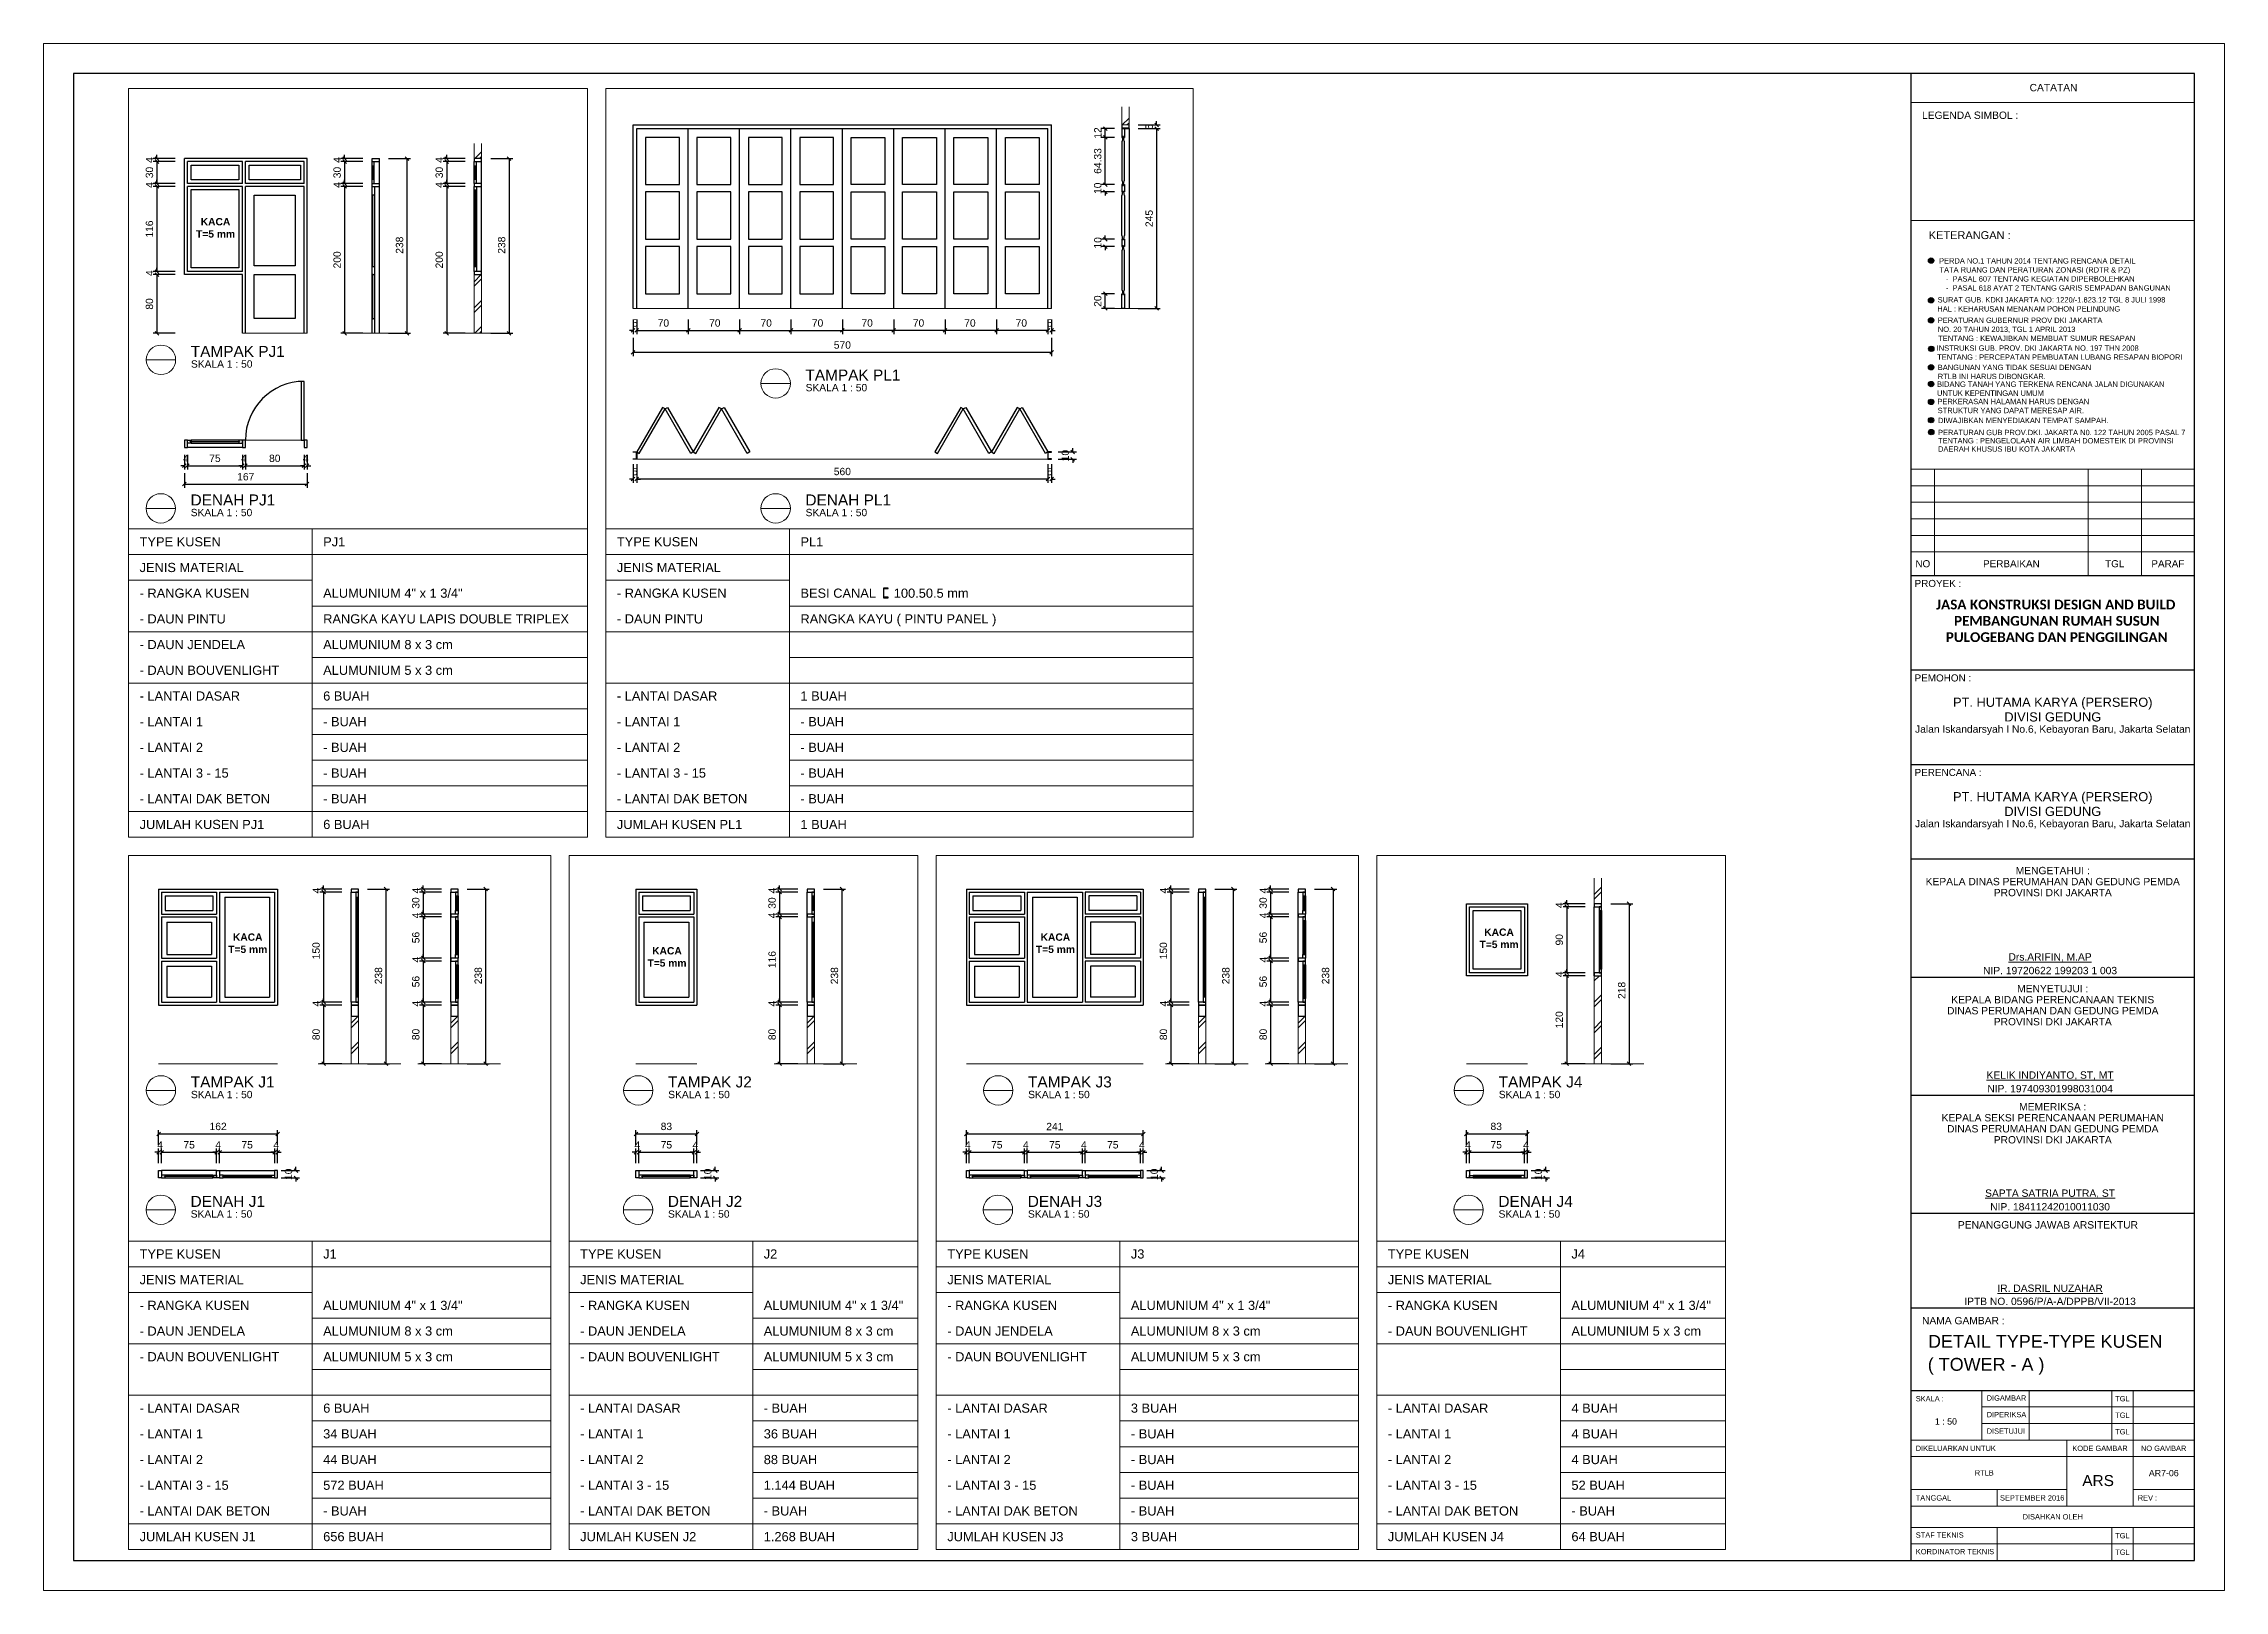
# Model space of a CAD drawing. Header units: millimetres. Extents: x -108 to 351, y -17 to 192.
# Drawn here: x 230.6 to 290, y -17 to 25.2 of the extents above; entities that cross this region are included whole.
import ezdxf
from ezdxf.enums import TextEntityAlignment as Align

# ---------------------------------------------------------------- set-up
doc = ezdxf.new("R2010")
doc.units = ezdxf.units.MM
doc.layers.get('defpoints').update_dxf_attribs({"color": 1})
for name, color, linetype, lineweight in [('-DPK-GARIS TEPI2', 7, 'Continuous', 13), ('-DPK-Simbol', 7, 'Continuous', 25), ('-DPK-TEKS 2', 7, 'Continuous', 15), ('ars', 11, 'Continuous', 0), ('BLK', 1, 'Continuous', 30), ('KACA', 151, 'Continuous', 5), ('KOP', 7, 'Continuous', 20), ('KOP GARIS', 1, 'Continuous', 30), ('lan', 7, 'Continuous', 15), ('NOT', 7, 'Continuous', 20), ('tem', 5, 'Continuous', 20), ('u', 6, 'Continuous', 20), ('u @ 1', 6, 'Continuous', 20)]:
    doc.layers.add(name, color=color, linetype=linetype, lineweight=lineweight)
doc.layers.add('Kusen', color=30, linetype='Continuous')
doc.styles.add('ARIAL', font='arial.ttf')
doc.styles.add('KOPDPK', font='sanss___.ttf', dxfattribs={"height": 2})
doc.styles.get("Standard").update_dxf_attribs({"font": 'arial.ttf'})
doc.dimstyles.new('SK-50', dxfattribs={"dimscale": 0, "dimtxt": 0.2, "dimasz": 0.1, "dimexe": 0.1, "dimexo": 0, "dimgap": 0.1, "dimtad": 1, "dimdec": 0, "dimlfac": 50, "dimzin": 0, "dimdsep": 46, "dimtxsty": 'Standard', "dimblk": 'OBLIQUE', "dimcen": 0.09, "dimclrd": 256, "dimclre": 256, "dimclrt": 256, "dimadec": 0, "dimazin": 0, "dimtfac": 1, "dimtdec": 0, "dimtofl": 0, "dimtmove": 0, "dimatfit": 3, "dimldrblk": 'OBLIQUE', "dimfxl": 0, "dimtolj": 1, "dimtzin": 0, "dimarcsym": 0})

msp = doc.modelspace()

# ---------------------------------------------------------------- texts
at = {"layer": 'NOT'}
for s, p in [('TYPE KUSEN', (233.25435, 11.47505)), ('PJ1', (238.25435, 11.47505)), ('TYPE KUSEN', (246.25435, 11.47505)), ('PL1', (251.25435, 11.47505)), ('JENIS MATERIAL', (233.25435, 10.77505)), ('JENIS MATERIAL', (246.25435, 10.77505)), ('- RANGKA KUSEN', (233.25435, 10.07505)), ('ALUMUNIUM 4" x 1 3/4"', (238.25435, 10.07505)), ('- RANGKA KUSEN', (246.25435, 10.07505)), ('BESI CANAL     100.50.5 mm', (251.25435, 10.07505)), ('- DAUN PINTU', (233.25435, 9.37505)), ('RANGKA KAYU LAPIS DOUBLE TRIPLEX', (238.25435, 9.37505)), ('- DAUN PINTU', (246.25435, 9.37505)), ('RANGKA KAYU ( PINTU PANEL )', (251.25435, 9.37505)), ('- DAUN JENDELA', (233.25435, 8.67505)), ('ALUMUNIUM 8 x 3 cm', (238.25435, 8.67505)), ('- DAUN BOUVENLIGHT', (233.25435, 7.97505)), ('ALUMUNIUM 5 x 3 cm', (238.25435, 7.97505)), ('- LANTAI DASAR', (233.25435, 7.27505)), ('6 BUAH', (238.25435, 7.27505)), ('- LANTAI DASAR', (246.25435, 7.27505)), ('1 BUAH', (251.25435, 7.27505)), ('- LANTAI 1', (233.25435, 6.57505)), ('- BUAH', (238.25435, 6.57505)), ('- LANTAI 1', (246.25435, 6.57505)), ('- BUAH', (251.25435, 6.57505)), ('- LANTAI 2', (233.25435, 5.87505)), ('- BUAH', (238.25435, 5.87505)), ('- LANTAI 2', (246.25435, 5.87505)), ('- BUAH', (251.25435, 5.87505)), ('- LANTAI 3 - 15', (233.25435, 5.17505)), ('- BUAH', (238.25435, 5.17505)), ('- LANTAI 3 - 15', (246.25435, 5.17505)), ('- BUAH', (251.25435, 5.17505)), ('- LANTAI DAK BETON', (233.25435, 4.47505)), ('- BUAH', (238.25435, 4.47505)), ('- LANTAI DAK BETON', (246.25435, 4.47505)), ('- BUAH', (251.25435, 4.47505)), ('JUMLAH KUSEN PJ1', (233.25435, 3.77505)), ('6 BUAH', (238.25435, 3.77505)), ('JUMLAH KUSEN PL1', (246.25435, 3.77505)), ('1 BUAH', (251.25435, 3.77505)), ('TYPE KUSEN', (233.25435, -7.92495)), ('J1', (238.25435, -7.92495)), ('TYPE KUSEN', (245.25435, -7.92495)), ('J2', (250.25435, -7.92495)), ('TYPE KUSEN', (255.25435, -7.92495)), ('J3', (260.25435, -7.92495)), ('TYPE KUSEN', (267.25435, -7.92495)), ('J4', (272.25435, -7.92495)), ('JENIS MATERIAL', (233.25435, -8.62495)), ('JENIS MATERIAL', (245.25435, -8.62495)), ('JENIS MATERIAL', (255.25435, -8.62495)), ('JENIS MATERIAL', (267.25435, -8.62495)), ('- RANGKA KUSEN', (233.25435, -9.32495)), ('ALUMUNIUM 4" x 1 3/4"', (238.25435, -9.32495)), ('- RANGKA KUSEN', (245.25435, -9.32495)), ('ALUMUNIUM 4" x 1 3/4"', (250.25435, -9.32495)), ('- RANGKA KUSEN', (255.25435, -9.32495)), ('ALUMUNIUM 4" x 1 3/4"', (260.25435, -9.32495)), ('- RANGKA KUSEN', (267.25435, -9.32495)), ('ALUMUNIUM 4" x 1 3/4"', (272.25435, -9.32495)), ('- DAUN JENDELA', (233.25435, -10.02495)), ('ALUMUNIUM 8 x 3 cm', (238.25435, -10.02495)), ('- DAUN JENDELA', (245.25435, -10.02495)), ('ALUMUNIUM 8 x 3 cm', (250.25435, -10.02495)), ('- DAUN JENDELA', (255.25435, -10.02495)), ('ALUMUNIUM 8 x 3 cm', (260.25435, -10.02495)), ('- DAUN BOUVENLIGHT', (267.25435, -10.02495)), ('ALUMUNIUM 5 x 3 cm', (272.25435, -10.02495)), ('- DAUN BOUVENLIGHT', (233.25435, -10.72495)), ('ALUMUNIUM 5 x 3 cm', (238.25435, -10.72495)), ('- DAUN BOUVENLIGHT', (245.25435, -10.72495)), ('ALUMUNIUM 5 x 3 cm', (250.25435, -10.72495)), ('- DAUN BOUVENLIGHT', (255.25435, -10.72495)), ('ALUMUNIUM 5 x 3 cm', (260.25435, -10.72495)), ('- LANTAI DASAR', (233.25435, -12.12495)), ('6 BUAH', (238.25435, -12.12495)), ('- LANTAI DASAR', (245.25435, -12.12495)), ('- BUAH', (250.25435, -12.12495)), ('- LANTAI DASAR', (255.25435, -12.12495)), ('3 BUAH', (260.25435, -12.12495)), ('- LANTAI DASAR', (267.25435, -12.12495)), ('4 BUAH', (272.25435, -12.12495)), ('- LANTAI 1', (233.25435, -12.82495)), ('34 BUAH', (238.25435, -12.82495)), ('- LANTAI 1', (245.25435, -12.82495)), ('36 BUAH', (250.25435, -12.82495)), ('- LANTAI 1', (255.25435, -12.82495)), ('- BUAH', (260.25435, -12.82495)), ('- LANTAI 1', (267.25435, -12.82495)), ('4 BUAH', (272.25435, -12.82495)), ('- LANTAI 2', (233.25435, -13.52495)), ('44 BUAH', (238.25435, -13.52495)), ('- LANTAI 2', (245.25435, -13.52495)), ('88 BUAH', (250.25435, -13.52495)), ('- LANTAI 2', (255.25435, -13.52495)), ('- BUAH', (260.25435, -13.52495)), ('- LANTAI 2', (267.25435, -13.52495)), ('4 BUAH', (272.25435, -13.52495)), ('- LANTAI 3 - 15', (233.25435, -14.22495)), ('572 BUAH', (238.25435, -14.22495)), ('- LANTAI 3 - 15', (245.25435, -14.22495)), ('1.144 BUAH', (250.25435, -14.22495)), ('- LANTAI 3 - 15', (255.25435, -14.22495)), ('- BUAH', (260.25435, -14.22495)), ('- LANTAI 3 - 15', (267.25435, -14.22495)), ('52 BUAH', (272.25435, -14.22495)), ('- LANTAI DAK BETON', (233.25435, -14.92495)), ('- BUAH', (238.25435, -14.92495)), ('- LANTAI DAK BETON', (245.25435, -14.92495)), ('- BUAH', (250.25435, -14.92495)), ('- LANTAI DAK BETON', (255.25435, -14.92495)), ('- BUAH', (260.25435, -14.92495)), ('- LANTAI DAK BETON', (267.25435, -14.92495)), ('- BUAH', (272.25435, -14.92495)), ('JUMLAH KUSEN J1', (233.25435, -15.62495)), ('656 BUAH', (238.25435, -15.62495)), ('JUMLAH KUSEN J2', (245.25435, -15.62495)), ('1.268 BUAH', (250.25435, -15.62495)), ('JUMLAH KUSEN J3', (255.25435, -15.62495)), ('3 BUAH', (260.25435, -15.62495)), ('JUMLAH KUSEN J4', (267.25435, -15.62495)), ('64 BUAH', (272.25435, -15.62495))]:
    msp.add_text(s, height=0.25, dxfattribs=at).set_placement(p)
at = {"layer": 'NOT', "char_height": 0.2, "attachment_point": 1}
for insert in [(234.77335, 20.41908), (235.65045, 0.93107), (257.65045, 0.93107), (269.73419, 1.06535), (247.07045, 0.55908)]:
    msp.add_mtext_dynamic_manual_height_columns('\\pi0.14459;{\\fArial|b1|i0|c0|p34;KACA\\P\\pi0.017371;T=5 mm}', width=1.0743058, gutter_width=1.25, heights=[0], dxfattribs=dict(at, insert=insert))

# ---------------------------------------------------------------- blocks, each defined once
blk = doc.blocks.new('KOPA2-TPAK r')
at = {"layer": '-DPK-Simbol'}
for points in [[(51.339, 36.223, 1), (51.485, 36.223, 1)], [(51.339, 35.144, 1), (51.485, 35.144, 1)], [(51.339, 34.599, 1), (51.485, 34.599, 1)], [(51.344, 33.821, 1), (51.49, 33.821, 1)], [(51.339, 33.318, 1), (51.485, 33.318, 1)], [(51.339, 32.86, 1), (51.485, 32.86, 1)], [(51.339, 32.376, 1), (51.485, 32.376, 1)], [(51.338, 31.878, 1), (51.484, 31.878, 1)], [(51.341, 31.552, 1), (51.487, 31.552, 1)]]:
    blk.add_hatch(color=256, dxfattribs=at).paths.add_polyline_path(points)
at = {"layer": '-DPK-GARIS TEPI2', "lineweight": 13}
for p, q in [((50.864, 30.541), (58.585, 30.541)), ((51.508, 27.645), (51.508, 30.541)), ((55.69, 30.541), (55.69, 27.645)), ((57.138, 30.541), (57.138, 27.645)), ((50.864, 30.09), (58.585, 30.09)), ((50.864, 29.64), (58.585, 29.64)), ((50.864, 29.19), (58.585, 29.19)), ((50.864, 28.739), (58.585, 28.739)), ((50.864, 28.289), (58.585, 28.289))]:
    blk.add_line(p, q, dxfattribs=at)
at = {"layer": '-DPK-Simbol'}
for centre in [(51.412, 36.223), (51.412, 35.144), (51.412, 34.599), (51.417, 33.821), (51.417, 33.821), (51.412, 33.318), (51.412, 33.318), (51.412, 32.86), (51.412, 32.86), (51.412, 32.376), (51.411, 31.878), (51.411, 31.878), (51.414, 31.552), (51.414, 31.552)]:
    blk.add_circle(centre, 0.0732, dxfattribs=at)
blk.add_line((50.864, 37.317), (58.585, 37.317))
at = {"layer": 'KOP', "lineweight": 13}
for p, q in [((58.585, 40.534), (50.864, 40.534)), ((52.794, 5.447), (52.794, 4.096)), ((54.081, 5.447), (54.081, 4.096)), ((56.333, 5.447), (56.333, 4.096)), ((56.912, 5.447), (56.912, 4.096)), ((52.794, 4.997), (58.585, 4.997)), ((52.794, 4.547), (58.585, 4.547)), ((50.864, 4.096), (58.585, 4.096)), ((50.864, 3.646), (58.585, 3.646)), ((55.111, 4.096), (55.111, 2.295)), ((56.912, 4.096), (56.912, 2.295)), ((50.864, 2.745), (55.111, 2.745)), ((53.213, 2.745), (53.213, 2.295)), ((56.912, 2.745), (58.585, 2.745)), ((50.864, 2.295), (58.585, 2.295)), ((50.864, 1.716), (58.585, 1.716)), ((50.864, 1.265), (58.585, 1.265)), ((53.213, 1.716), (53.213, 0.815)), ((56.333, 1.716), (56.333, 0.815)), ((56.912, 1.716), (56.912, 0.815))]:
    blk.add_line(p, q, dxfattribs=at)
at = {"layer": 'KOP'}
blk.add_lwpolyline([(0, 0), (59.4, 0), (59.4, 42.135), (0, 42.135)], close=True, dxfattribs=at)
at = {"layer": 'KOP GARIS'}
for p, q in [((50.864, 0.815), (50.864, 41.32)), ((50.864, 27.645), (58.585, 27.645)), ((50.864, 25.072), (58.585, 25.072)), ((50.864, 22.498), (58.585, 22.498)), ((50.864, 19.924), (58.585, 19.924)), ((50.864, 16.707), (58.585, 16.707)), ((50.864, 13.49), (58.585, 13.49)), ((50.864, 10.273), (58.585, 10.273)), ((50.864, 7.699), (58.585, 7.699)), ((50.864, 5.447), (58.585, 5.447))]:
    blk.add_line(p, q, dxfattribs=at)
blk.add_lwpolyline([(0.815, 0.815), (58.585, 0.815), (58.585, 41.32), (0.815, 41.32)], close=True, dxfattribs=at)
at = {"layer": '-DPK-Simbol', "style": 'ARIAL'}
for s, p in [('PERDA NO.1 TAHUN 2014 TENTANG RENCANA DETAIL', (51.629, 36.144)), ('TATA RUANG DAN PERATURAN ZONASI (RDTR & PZ)', (51.64, 35.899)), ('   -  PASAL 607 TENTANG KEGIATAN DIPERBOLEHKAN', (51.645, 35.653)), ('SURAT GUB. KDKI JAKARTA NO: 1220/-1.823.12 TGL 8 JULI 1998', (51.589, 35.083)), ('   -  PASAL 618 AYAT 2 TENTANG GARIS SEMPADAN BANGUNAN', (51.645, 35.407)), ('HAL : KEHARUSAN MENANAM POHON PELINDUNG', (51.582, 34.837)), ('PERATURAN GUBERNUR PROV DKI JAKARTA', (51.595, 34.526)), ('INSTRUKSI GUB. PROV. DKI JAKARTA NO. 197 THN 2008', (51.564, 33.768)), ('TENTANG : KEWAJIBKAN MEMBUAT SUMUR RESAPAN', (51.606, 34.035)), ('NO. 20 TAHUN 2013, TGL 1 APRIL 2013', (51.595, 34.28)), ('TENTANG : PERCEPATAN PEMBUATAN LUBANG RESAPAN BIOPORI', (51.578, 33.522)), ('BANGUNAN YANG TIDAK SESUAI DENGAN', (51.594, 33.242)), ('UNTUK KEPENTINGAN UMUM', (51.573, 32.54)), ('BIDANG TANAH YANG TERKENA RENCANA JALAN DIGUNAKAN', (51.574, 32.785)), ('RTLB INI HARUS DIBONGKAR.', (51.593, 32.996)), ('STRUKTUR YANG DAPAT MERESAP AIR.', (51.591, 32.068)), ('PERKERASAN HALAMAN HARUS DENGAN', (51.584, 32.313)), ('DIWAJIBKAN MENYEDIAKAN TEMPAT SAMPAH.', (51.601, 31.796)), ('PERATURAN GUB PROV.DKI. JAKARTA N0. 122 TAHUN 2005 PASAL 7', (51.6, 31.469)), ('TENTANG : PENGELOLAAN AIR LIMBAH DOMESTEIK DI PROVINSI', (51.6, 31.244)), ('DAERAH KHUSUS IBU KOTA JAKARTA', (51.6, 31.018))]:
    blk.add_text(s, height=0.14584, dxfattribs=at).set_placement(p)
at = {"layer": '-DPK-TEKS 2', "style": 'KOPDPK'}
blk.add_text('KETERANGAN :', height=0.21447, dxfattribs=at).set_placement((51.347, 36.81))
at = {"layer": '-DPK-TEKS 2'}
for s, p in [('NO', (51.186, 27.967)), ('PERBAIKAN', (53.599, 27.967)), ('TGL', (56.414, 27.967)), ('PARAF', (57.861, 27.967))]:
    blk.add_text(s, height=0.193, dxfattribs=at).set_placement(p, align=Align.MIDDLE_CENTER)
for s, height, p in [('PROYEK :', 0.193, (50.961, 27.43)), ('PEMOHON :', 0.193, (50.961, 24.856)), ('PERENCANA :', 0.19303, (50.961, 22.282))]:
    blk.add_text(s, height=height, dxfattribs=at).set_placement(p, align=Align.MIDDLE_LEFT)
at = {"layer": '-DPK-TEKS 2', "insert": (50.405, 26.989), "char_height": 0.2, "attachment_point": 1}
blk.add_mtext_dynamic_manual_height_columns('\\pi1.1411;{\\fCalibri|b1|i0|c0|p34;\\H1.3333x;JASA KONSTRUKSI DESIGN AND BUILD \\P\\pi1.6308;PEMBANGUNAN RUMAH SUSUN \\P\\pi1.4066;PULOGEBANG DAN PENGGILINGAN}', width=8.92595, gutter_width=1.75, heights=[0], dxfattribs=at)
at = {"layer": 'KOP'}
for s, height, p in [('PT. HUTAMA KARYA (PERSERO)', 0.25, (54.725, 24.194)), ('DIVISI GEDUNG', 0.25, (54.725, 23.794)), ('Jalan Iskandarsyah I No.6, Kebayoran Baru, Jakarta Selatan', 0.2, (54.725, 23.463)), ('PT. HUTAMA KARYA (PERSERO)', 0.25, (54.725, 21.62)), ('Jalan Iskandarsyah I No.6, Kebayoran Baru, Jakarta Selatan', 0.2, (54.725, 20.889)), ('DIVISI GEDUNG', 0.25, (54.725, 21.22)), ('MENGETAHUI :', 0.2, (54.725, 19.609)), ('KEPALA DINAS PERUMAHAN DAN GEDUNG PEMDA', 0.2, (54.725, 19.309)), ('PROVINSI DKI JAKARTA', 0.2, (54.725, 19.009)), ('KEPALA BIDANG PERENCANAAN TEKNIS', 0.2, (54.725, 16.092)), ('MENYETUJUI :', 0.2, (54.725, 16.392)), ('DINAS PERUMAHAN DAN GEDUNG PEMDA', 0.2, (54.725, 15.792)), ('PROVINSI DKI JAKARTA', 0.2, (54.725, 15.492)), ('MEMERIKSA :', 0.2, (54.725, 13.175)), ('KEPALA SEKSI PERENCANAAN PERUMAHAN', 0.2, (54.725, 12.875)), ('DINAS PERUMAHAN DAN GEDUNG PEMDA', 0.2, (54.725, 12.575)), ('PROVINSI DKI JAKARTA', 0.2, (54.725, 12.275)), ('TGL', 0.1448, (56.623, 5.222)), ('TGL', 0.1448, (56.623, 4.772)), ('TGL', 0.1448, (56.623, 4.321)), ('KODE GAMBAR', 0.14477, (56.012, 3.871)), ('NO GAMBAR', 0.1448, (57.746, 3.871)), ('DISAHKAN OLEH', 0.14477, (54.725, 2.005)), ('TGL', 0.1448, (56.623, 1.49)), ('TGL', 0.1448, (56.623, 1.04))]:
    blk.add_text(s, height=height, dxfattribs=at).set_placement(p, align=Align.MIDDLE_CENTER)
for s, p in [('%%UDrs.ARIFIN, M.AP', (54.652, 17.239)), ('NIP. 19720622 199203 1 003', (54.652, 16.885)), ('%%UKELIK INDIYANTO, ST, MT', (54.652, 14.021)), ('NIP. 197409301998031004', (54.652, 13.668)), ('%%USAPTA SATRIA PUTRA, ST', (54.652, 10.804)), ('NIP. 18411242010011030', (54.652, 10.45)), ('%%UIR. DASRIL NUZAHAR', (54.652, 8.231)), ('IPTB NO. 0596/P/A-A/DPPB/VII-2013', (54.652, 7.877))]:
    blk.add_text(s, height=0.2, dxfattribs=at).set_placement(p, align=Align.MIDDLE)
for s, height, p in [('PENANGGUNG JAWAB ARSITEKTUR', 0.2, (52.142, 9.958)), ('SKALA :', 0.1448, (50.993, 5.222)), ('DIGAMBAR', 0.1448, (52.925, 5.24)), ('DIPERIKSA', 0.1448, (52.925, 4.789)), ('DISETUJUI', 0.1448, (52.925, 4.339)), ('DIKELUARKAN UNTUK ', 0.14477, (50.993, 3.871)), ('RTLB', 0.1448, (52.602, 3.202)), ('TANGGAL ', 0.1448, (50.993, 2.52)), ('SEPTEMBER 2016', 0.14477, (53.288, 2.52)), ('REV :', 0.1448, (57.041, 2.52)), ('STAF TEKNIS', 0.14477, (50.995, 1.508)), ('KORDINATOR TEKNIS', 0.14477, (50.995, 1.057))]:
    blk.add_text(s, height=height, dxfattribs=at).set_placement(p, align=Align.MIDDLE_LEFT)
at = {"layer": 'KOP', "attachment_point": 1}
for s, width, insert, char_height in [('\\pi0.037596;CATATAN', 1.34231, (54.057, 41.037), 0.2), ('LEGENDA SIMBOL :', 2.62438, (51.164, 40.284), 0.2), ('NAMA GAMBAR :', 2.25116, (51.164, 7.449), 0.2), ('ARS', 1.0069, (55.53, 3.142), 0.3)]:
    blk.add_mtext_dynamic_manual_height_columns(s, width=width, gutter_width=5, heights=[0], dxfattribs=dict(at, insert=insert, char_height=char_height))
at = {"layer": 'KOP'}
for p in [(51.864, 6.612), (51.864, 6.212), (51.864, 5.812)]:
    blk.add_attdef('JUDUL', p, '', height=0.25, dxfattribs=at)
for tag, p in [('SKALA', (51.816, 4.913)), ('SKALA', (51.816, 4.602)), ('SKALA', (51.816, 4.312)), ('AR-00', (57.749, 3.195))]:
    blk.add_attdef(tag, text='', height=0.172, dxfattribs=at).set_placement(p, align=Align.MIDDLE_CENTER)
blk = doc.blocks.new('T. J1')
at = {"layer": 'Kusen'}
for p, q in [((-0.019, 0), (-0.769, 0)), ((-0.719, 0.1), (-0.069, 0.1)), ((-0.069, 0.06), (-0.719, 0.06)), ((0.021, 0), (0.771, 0)), ((0.721, 0.1), (0.071, 0.1)), ((0.071, 0.06), (0.721, 0.06))]:
    blk.add_line(p, q, dxfattribs=at)
for points in [[(-0.809, 0), (-0.769, 0), (-0.769, 0.1), (-0.809, 0.1)], [(-0.019, 0), (0.021, 0), (0.021, 0.1), (-0.019, 0.1)], [(0.811, 0), (0.771, 0), (0.771, 0.1), (0.811, 0.1)]]:
    blk.add_lwpolyline(points, close=True, dxfattribs=at)
for points in [[(-0.719, 0.077), (-0.719, 0.06), (-0.769, 0.06), (-0.769, 0.1), (-0.719, 0.1), (-0.719, 0.082), (-0.729, 0.082), (-0.729, 0.077), (-0.719, 0.077)], [(-0.069, 0.077), (-0.069, 0.06), (-0.019, 0.06), (-0.019, 0.1), (-0.069, 0.1), (-0.069, 0.082), (-0.059, 0.082), (-0.059, 0.077), (-0.069, 0.077)], [(0.071, 0.077), (0.071, 0.06), (0.021, 0.06), (0.021, 0.1), (0.071, 0.1), (0.071, 0.082), (0.061, 0.082), (0.061, 0.077), (0.071, 0.077)], [(0.721, 0.077), (0.721, 0.06), (0.771, 0.06), (0.771, 0.1), (0.721, 0.1), (0.721, 0.082), (0.731, 0.082), (0.731, 0.077), (0.721, 0.077)]]:
    blk.add_lwpolyline(points, dxfattribs=at)
at = {"layer": 'Kusen', "color": 141}
for points in [[(-0.729, 0.077), (-0.059, 0.077), (-0.059, 0.082), (-0.729, 0.082)], [(0.731, 0.077), (0.061, 0.077), (0.061, 0.082), (0.731, 0.082)]]:
    blk.add_lwpolyline(points, close=True, dxfattribs=at)
blk = doc.blocks.new('P.80')
at = {"layer": 'Kusen'}
for points in [[(-69.809, -74.837), (-69.769, -74.837), (-69.769, -74.037), (-69.809, -74.037)], [(-70.609, -74.937), (-70.569, -74.937), (-70.569, -74.837), (-70.609, -74.837)], [(-69.769, -74.937), (-69.729, -74.937), (-69.729, -74.837), (-69.769, -74.837)]]:
    blk.add_lwpolyline(points, close=True, dxfattribs=at)
blk.add_arc((-69.769, -74.837), 0.8, 90, 180, dxfattribs=at)
blk = doc.blocks.new('_Oblique')
at = {"color": 0, "linetype": 'ByBlock', "lineweight": -2}
blk.add_line((-0.5, -0.5), (0.5, 0.5), dxfattribs=at)
blk = doc.blocks.new('*D122')
at = {"layer": 'defpoints', "color": 0, "transparency": 16777216}
for p in [(233.773, -5.33), (233.853, -5.03), (233.853, -5.33)]:
    blk.add_point(p, dxfattribs=at)
at = {"layer": 'u', "lineweight": -2, "transparency": 16777216}
for p, q in [((233.773, -5.03), (233.673, -5.03)), ((233.773, -5.33), (233.773, -4.93)), ((233.853, -5.33), (233.853, -4.93)), ((233.853, -5.03), (233.953, -5.03))]:
    blk.add_line(p, q, dxfattribs=at)
at = {"layer": 'u', "lineweight": -2, "transparency": 16777216, "xscale": 0.1, "yscale": 0.1, "zscale": 0.1}
blk.add_blockref('_Oblique', (233.773, -5.03), dxfattribs=at)
at = {"layer": 'u', "lineweight": -2, "transparency": 16777216, "xscale": 0.1, "yscale": 0.1, "zscale": 0.1, "rotation": 180}
blk.add_blockref('_Oblique', (233.853, -5.03), dxfattribs=at)
at = {"layer": 'u', "transparency": 16777216, "insert": (233.813, -4.83), "char_height": 0.2, "attachment_point": 5}
blk.add_mtext('\\A1;4', dxfattribs=at)
blk = doc.blocks.new('*D33')
at = {"layer": 'defpoints', "color": 0, "transparency": 16777216}
for p in [(233.853, -5.33), (235.353, -5.03), (235.353, -5.33)]:
    blk.add_point(p, dxfattribs=at)
at = {"layer": 'u', "lineweight": -2, "transparency": 16777216}
for p, q in [((233.853, -5.33), (233.853, -4.93)), ((233.853, -5.03), (235.353, -5.03)), ((235.353, -5.33), (235.353, -4.93))]:
    blk.add_line(p, q, dxfattribs=at)
at = {"layer": 'u', "lineweight": -2, "transparency": 16777216, "xscale": 0.1, "yscale": 0.1, "zscale": 0.1, "rotation": 180}
blk.add_blockref('_Oblique', (233.853, -5.03), dxfattribs=at)
at = {"layer": 'u', "lineweight": -2, "transparency": 16777216, "xscale": 0.1, "yscale": 0.1, "zscale": 0.1}
blk.add_blockref('_Oblique', (235.353, -5.03), dxfattribs=at)
at = {"layer": 'u', "transparency": 16777216, "insert": (234.603, -4.828), "char_height": 0.2, "attachment_point": 5}
blk.add_mtext('\\A1;75', dxfattribs=at)
blk = doc.blocks.new('*D123')
at = {"layer": 'defpoints', "color": 0, "transparency": 16777216}
for p in [(235.353, -5.33), (235.433, -5.03), (235.433, -5.33)]:
    blk.add_point(p, dxfattribs=at)
at = {"layer": 'u', "lineweight": -2, "transparency": 16777216}
for p, q in [((235.353, -5.03), (235.253, -5.03)), ((235.353, -5.33), (235.353, -4.93)), ((235.433, -5.33), (235.433, -4.93)), ((235.433, -5.03), (235.533, -5.03))]:
    blk.add_line(p, q, dxfattribs=at)
at = {"layer": 'u', "lineweight": -2, "transparency": 16777216, "xscale": 0.1, "yscale": 0.1, "zscale": 0.1}
blk.add_blockref('_Oblique', (235.353, -5.03), dxfattribs=at)
at = {"layer": 'u', "lineweight": -2, "transparency": 16777216, "xscale": 0.1, "yscale": 0.1, "zscale": 0.1, "rotation": 180}
blk.add_blockref('_Oblique', (235.433, -5.03), dxfattribs=at)
at = {"layer": 'u', "transparency": 16777216, "insert": (235.393, -4.83), "char_height": 0.2, "attachment_point": 5}
blk.add_mtext('\\A1;4', dxfattribs=at)
blk = doc.blocks.new('*D124')
at = {"layer": 'defpoints', "color": 0, "transparency": 16777216}
for p in [(238.764, 2.059), (238.264, -0.941), (238.764, -0.941)]:
    blk.add_point(p, dxfattribs=at)
at = {"layer": 'u', "lineweight": -2, "transparency": 16777216}
for p, q in [((238.764, 2.059), (238.164, 2.059)), ((238.264, 2.059), (238.264, -0.941)), ((238.764, -0.941), (238.164, -0.941))]:
    blk.add_line(p, q, dxfattribs=at)
at = {"layer": 'u', "lineweight": -2, "transparency": 16777216, "xscale": 0.1, "yscale": 0.1, "zscale": 0.1}
for p, rotation in [((238.264, 2.059), 90), ((238.264, -0.941), 270)]:
    blk.add_blockref('_Oblique', p, dxfattribs=dict(at, rotation=rotation))
at = {"layer": 'u', "transparency": 16777216, "insert": (238.062, 0.459), "char_height": 0.2, "attachment_point": 5, "rotation": 90}
blk.add_mtext('\\A1;150', dxfattribs=at)
blk = doc.blocks.new('*D125')
at = {"layer": 'defpoints', "color": 0, "transparency": 16777216}
for p in [(238.264, 2.059), (238.764, 2.139), (238.764, 2.059)]:
    blk.add_point(p, dxfattribs=at)
at = {"layer": 'u', "lineweight": -2, "transparency": 16777216}
for p, q in [((238.764, 2.139), (238.164, 2.139)), ((238.764, 2.059), (238.164, 2.059)), ((238.264, 2.139), (238.264, 2.239)), ((238.264, 2.059), (238.264, 1.959))]:
    blk.add_line(p, q, dxfattribs=at)
at = {"layer": 'u', "lineweight": -2, "transparency": 16777216, "xscale": 0.1, "yscale": 0.1, "zscale": 0.1}
for p, rotation in [((238.264, 2.139), 270), ((238.264, 2.059), 90)]:
    blk.add_blockref('_Oblique', p, dxfattribs=dict(at, rotation=rotation))
at = {"layer": 'u', "transparency": 16777216, "insert": (238.064, 2.099), "char_height": 0.2, "attachment_point": 5, "rotation": 90}
blk.add_mtext('\\A1;4', dxfattribs=at)
blk = doc.blocks.new('*D126')
at = {"layer": 'defpoints', "color": 0, "transparency": 16777216}
for p in [(238.264, -1.021), (238.764, -0.941), (238.764, -1.021)]:
    blk.add_point(p, dxfattribs=at)
at = {"layer": 'u', "lineweight": -2, "transparency": 16777216}
for p, q in [((238.764, -0.941), (238.164, -0.941)), ((238.764, -1.021), (238.164, -1.021)), ((238.264, -0.941), (238.264, -0.841)), ((238.264, -1.021), (238.264, -1.121))]:
    blk.add_line(p, q, dxfattribs=at)
at = {"layer": 'u', "lineweight": -2, "transparency": 16777216, "xscale": 0.1, "yscale": 0.1, "zscale": 0.1}
for p, rotation in [((238.264, -0.941), 270), ((238.264, -1.021), 90)]:
    blk.add_blockref('_Oblique', p, dxfattribs=dict(at, rotation=rotation))
at = {"layer": 'u', "transparency": 16777216, "insert": (238.064, -0.981), "char_height": 0.2, "attachment_point": 5, "rotation": 90}
blk.add_mtext('\\A1;4', dxfattribs=at)
blk = doc.blocks.new('*D34')
at = {"layer": 'defpoints', "color": 0, "transparency": 16777216}
for p in [(238.764, -1.021), (238.264, -2.621), (238.764, -2.621)]:
    blk.add_point(p, dxfattribs=at)
at = {"layer": 'u', "lineweight": -2, "transparency": 16777216}
for p, q in [((238.764, -1.021), (238.164, -1.021)), ((238.264, -1.021), (238.264, -2.621)), ((238.764, -2.621), (238.164, -2.621))]:
    blk.add_line(p, q, dxfattribs=at)
at = {"layer": 'u', "lineweight": -2, "transparency": 16777216, "xscale": 0.1, "yscale": 0.1, "zscale": 0.1}
for p, rotation in [((238.264, -1.021), 90), ((238.264, -2.621), 270)]:
    blk.add_blockref('_Oblique', p, dxfattribs=dict(at, rotation=rotation))
at = {"layer": 'u', "transparency": 16777216, "insert": (238.062, -1.821), "char_height": 0.2, "attachment_point": 5, "rotation": 90}
blk.add_mtext('\\A1;80', dxfattribs=at)
blk = doc.blocks.new('*D127')
at = {"layer": 'defpoints', "color": 0, "transparency": 16777216}
for p in [(239.464, 2.139), (239.464, -2.621), (239.964, -2.621)]:
    blk.add_point(p, dxfattribs=at)
at = {"layer": 'u', "lineweight": -2, "transparency": 16777216}
for p, q in [((239.464, 2.139), (240.064, 2.139)), ((239.964, 2.139), (239.964, -2.621)), ((239.464, -2.621), (240.064, -2.621))]:
    blk.add_line(p, q, dxfattribs=at)
at = {"layer": 'u', "lineweight": -2, "transparency": 16777216, "xscale": 0.1, "yscale": 0.1, "zscale": 0.1}
for p, rotation in [((239.964, 2.139), 90), ((239.964, -2.621), 270)]:
    blk.add_blockref('_Oblique', p, dxfattribs=dict(at, rotation=rotation))
at = {"layer": 'u', "transparency": 16777216, "insert": (239.762, -0.221), "char_height": 0.2, "attachment_point": 5, "rotation": 90}
blk.add_mtext('\\A1;238', dxfattribs=at)
blk = doc.blocks.new('*D35')
at = {"layer": 'defpoints', "color": 0, "transparency": 16777216}
for p in [(237.113, -5.53), (237.113, -5.73), (237.513, -5.73)]:
    blk.add_point(p, dxfattribs=at)
at = {"layer": 'u', "lineweight": -2, "transparency": 16777216}
for p, q in [((237.113, -5.53), (237.613, -5.53)), ((237.113, -5.73), (237.613, -5.73)), ((237.513, -5.53), (237.513, -5.43)), ((237.513, -5.73), (237.513, -5.83))]:
    blk.add_line(p, q, dxfattribs=at)
at = {"layer": 'u', "lineweight": -2, "transparency": 16777216, "xscale": 0.1, "yscale": 0.1, "zscale": 0.1}
for p, rotation in [((237.513, -5.53), 270), ((237.513, -5.73), 90)]:
    blk.add_blockref('_Oblique', p, dxfattribs=dict(at, rotation=rotation))
at = {"layer": 'u', "transparency": 16777216, "insert": (237.311, -5.63), "char_height": 0.2, "attachment_point": 5, "rotation": 90}
blk.add_mtext('\\A1;10', dxfattribs=at)
blk = doc.blocks.new('Ndtpd')
blk.add_line((0.75, 0), (-0.75, 0))
blk.add_circle((0, 0), 0.747)
at = {"flags": 4}
for tag, height, p in [('NO', 0.5, (0, 0.15)), ('NOLBR', 0.3, (0, -0.4))]:
    blk.add_attdef(tag, text='', height=height, dxfattribs=at).set_placement(p, align=Align.CENTER)
for tag, p, height in [('NDTPD', (1.52, 0.15), 0.5), ('SKALA', (1.52, -0.4), 0.3)]:
    blk.add_attdef(tag, p, '', height=height, dxfattribs=at)
blk = doc.blocks.new('*D128')
at = {"layer": 'defpoints', "color": 0, "transparency": 16777216}
for p in [(235.433, -5.33), (236.933, -5.03), (236.933, -5.33)]:
    blk.add_point(p, dxfattribs=at)
at = {"layer": 'u', "lineweight": -2, "transparency": 16777216}
for p, q in [((235.433, -5.33), (235.433, -4.93)), ((235.433, -5.03), (236.933, -5.03)), ((236.933, -5.33), (236.933, -4.93))]:
    blk.add_line(p, q, dxfattribs=at)
at = {"layer": 'u', "lineweight": -2, "transparency": 16777216, "xscale": 0.1, "yscale": 0.1, "zscale": 0.1, "rotation": 180}
blk.add_blockref('_Oblique', (235.433, -5.03), dxfattribs=at)
at = {"layer": 'u', "lineweight": -2, "transparency": 16777216, "xscale": 0.1, "yscale": 0.1, "zscale": 0.1}
blk.add_blockref('_Oblique', (236.933, -5.03), dxfattribs=at)
at = {"layer": 'u', "transparency": 16777216, "insert": (236.183, -4.828), "char_height": 0.2, "attachment_point": 5}
blk.add_mtext('\\A1;75', dxfattribs=at)
blk = doc.blocks.new('*D129')
at = {"layer": 'defpoints', "color": 0, "transparency": 16777216}
for p in [(236.933, -5.33), (237.013, -5.03), (237.013, -5.33)]:
    blk.add_point(p, dxfattribs=at)
at = {"layer": 'u', "lineweight": -2, "transparency": 16777216}
for p, q in [((236.933, -5.03), (236.833, -5.03)), ((236.933, -5.33), (236.933, -4.93)), ((237.013, -5.33), (237.013, -4.93)), ((237.013, -5.03), (237.113, -5.03))]:
    blk.add_line(p, q, dxfattribs=at)
at = {"layer": 'u', "lineweight": -2, "transparency": 16777216, "xscale": 0.1, "yscale": 0.1, "zscale": 0.1}
blk.add_blockref('_Oblique', (236.933, -5.03), dxfattribs=at)
at = {"layer": 'u', "lineweight": -2, "transparency": 16777216, "xscale": 0.1, "yscale": 0.1, "zscale": 0.1, "rotation": 180}
blk.add_blockref('_Oblique', (237.013, -5.03), dxfattribs=at)
at = {"layer": 'u', "transparency": 16777216, "insert": (236.973, -4.83), "char_height": 0.2, "attachment_point": 5}
blk.add_mtext('\\A1;4', dxfattribs=at)
blk = doc.blocks.new('*D36')
at = {"layer": 'defpoints', "color": 0, "transparency": 16777216}
for p in [(237.013, -4.53), (233.773, -4.83), (237.013, -4.83)]:
    blk.add_point(p, dxfattribs=at)
at = {"layer": 'u', "lineweight": -2, "transparency": 16777216}
for p, q in [((233.773, -4.83), (233.773, -4.43)), ((233.773, -4.53), (237.013, -4.53)), ((237.013, -4.83), (237.013, -4.43))]:
    blk.add_line(p, q, dxfattribs=at)
at = {"layer": 'u', "lineweight": -2, "transparency": 16777216, "xscale": 0.1, "yscale": 0.1, "zscale": 0.1, "rotation": 180}
blk.add_blockref('_Oblique', (233.773, -4.53), dxfattribs=at)
at = {"layer": 'u', "lineweight": -2, "transparency": 16777216, "xscale": 0.1, "yscale": 0.1, "zscale": 0.1}
blk.add_blockref('_Oblique', (237.013, -4.53), dxfattribs=at)
at = {"layer": 'u', "transparency": 16777216, "insert": (235.393, -4.328), "char_height": 0.2, "attachment_point": 5}
blk.add_mtext('\\A1;162', dxfattribs=at)
blk = doc.blocks.new('*D130')
at = {"layer": 'defpoints', "color": 0, "transparency": 16777216}
for p in [(241.48, 0.179), (240.98, -0.941), (241.48, -0.941)]:
    blk.add_point(p, dxfattribs=at)
at = {"layer": 'u', "lineweight": -2, "transparency": 16777216}
for p, q in [((241.48, 0.179), (240.88, 0.179)), ((240.98, 0.179), (240.98, -0.941)), ((241.48, -0.941), (240.88, -0.941))]:
    blk.add_line(p, q, dxfattribs=at)
at = {"layer": 'u', "lineweight": -2, "transparency": 16777216, "xscale": 0.1, "yscale": 0.1, "zscale": 0.1}
for p, rotation in [((240.98, 0.179), 90), ((240.98, -0.941), 270)]:
    blk.add_blockref('_Oblique', p, dxfattribs=dict(at, rotation=rotation))
at = {"layer": 'u', "transparency": 16777216, "insert": (240.778, -0.381), "char_height": 0.2, "attachment_point": 5, "rotation": 90}
blk.add_mtext('\\A1;56', dxfattribs=at)
blk = doc.blocks.new('*D131')
at = {"layer": 'defpoints', "color": 0, "transparency": 16777216}
for p in [(240.98, 2.059), (241.48, 2.139), (241.48, 2.059)]:
    blk.add_point(p, dxfattribs=at)
at = {"layer": 'u', "lineweight": -2, "transparency": 16777216}
for p, q in [((241.48, 2.139), (240.88, 2.139)), ((241.48, 2.059), (240.88, 2.059)), ((240.98, 2.139), (240.98, 2.239)), ((240.98, 2.059), (240.98, 1.959))]:
    blk.add_line(p, q, dxfattribs=at)
at = {"layer": 'u', "lineweight": -2, "transparency": 16777216, "xscale": 0.1, "yscale": 0.1, "zscale": 0.1}
for p, rotation in [((240.98, 2.139), 270), ((240.98, 2.059), 90)]:
    blk.add_blockref('_Oblique', p, dxfattribs=dict(at, rotation=rotation))
at = {"layer": 'u', "transparency": 16777216, "insert": (240.78, 2.099), "char_height": 0.2, "attachment_point": 5, "rotation": 90}
blk.add_mtext('\\A1;4', dxfattribs=at)
blk = doc.blocks.new('*D132')
at = {"layer": 'defpoints', "color": 0, "transparency": 16777216}
for p in [(240.98, -1.021), (241.48, -0.941), (241.48, -1.021)]:
    blk.add_point(p, dxfattribs=at)
at = {"layer": 'u', "lineweight": -2, "transparency": 16777216}
for p, q in [((241.48, -0.941), (240.88, -0.941)), ((241.48, -1.021), (240.88, -1.021)), ((240.98, -0.941), (240.98, -0.841)), ((240.98, -1.021), (240.98, -1.121))]:
    blk.add_line(p, q, dxfattribs=at)
at = {"layer": 'u', "lineweight": -2, "transparency": 16777216, "xscale": 0.1, "yscale": 0.1, "zscale": 0.1}
for p, rotation in [((240.98, -0.941), 270), ((240.98, -1.021), 90)]:
    blk.add_blockref('_Oblique', p, dxfattribs=dict(at, rotation=rotation))
at = {"layer": 'u', "transparency": 16777216, "insert": (240.78, -0.981), "char_height": 0.2, "attachment_point": 5, "rotation": 90}
blk.add_mtext('\\A1;4', dxfattribs=at)
blk = doc.blocks.new('*D44')
at = {"layer": 'defpoints', "color": 0, "transparency": 16777216}
for p in [(241.48, -1.021), (240.98, -2.621), (241.48, -2.621)]:
    blk.add_point(p, dxfattribs=at)
at = {"layer": 'u', "lineweight": -2, "transparency": 16777216}
for p, q in [((241.48, -1.021), (240.88, -1.021)), ((240.98, -1.021), (240.98, -2.621)), ((241.48, -2.621), (240.88, -2.621))]:
    blk.add_line(p, q, dxfattribs=at)
at = {"layer": 'u', "lineweight": -2, "transparency": 16777216, "xscale": 0.1, "yscale": 0.1, "zscale": 0.1}
for p, rotation in [((240.98, -1.021), 90), ((240.98, -2.621), 270)]:
    blk.add_blockref('_Oblique', p, dxfattribs=dict(at, rotation=rotation))
at = {"layer": 'u', "transparency": 16777216, "insert": (240.778, -1.821), "char_height": 0.2, "attachment_point": 5, "rotation": 90}
blk.add_mtext('\\A1;80', dxfattribs=at)
blk = doc.blocks.new('*D133')
at = {"layer": 'defpoints', "color": 0, "transparency": 16777216}
for p in [(242.18, 2.139), (242.18, -2.621), (242.68, -2.621)]:
    blk.add_point(p, dxfattribs=at)
at = {"layer": 'u', "lineweight": -2, "transparency": 16777216}
for p, q in [((242.18, 2.139), (242.78, 2.139)), ((242.68, 2.139), (242.68, -2.621)), ((242.18, -2.621), (242.78, -2.621))]:
    blk.add_line(p, q, dxfattribs=at)
at = {"layer": 'u', "lineweight": -2, "transparency": 16777216, "xscale": 0.1, "yscale": 0.1, "zscale": 0.1}
for p, rotation in [((242.68, 2.139), 90), ((242.68, -2.621), 270)]:
    blk.add_blockref('_Oblique', p, dxfattribs=dict(at, rotation=rotation))
at = {"layer": 'u', "transparency": 16777216, "insert": (242.478, -0.221), "char_height": 0.2, "attachment_point": 5, "rotation": 90}
blk.add_mtext('\\A1;238', dxfattribs=at)
blk = doc.blocks.new('*D134')
at = {"layer": 'defpoints', "color": 0, "transparency": 16777216}
for p in [(241.48, 1.379), (240.98, 0.259), (241.48, 0.259)]:
    blk.add_point(p, dxfattribs=at)
at = {"layer": 'u', "lineweight": -2, "transparency": 16777216}
for p, q in [((241.48, 1.379), (240.88, 1.379)), ((240.98, 1.379), (240.98, 0.259)), ((241.48, 0.259), (240.88, 0.259))]:
    blk.add_line(p, q, dxfattribs=at)
at = {"layer": 'u', "lineweight": -2, "transparency": 16777216, "xscale": 0.1, "yscale": 0.1, "zscale": 0.1}
for p, rotation in [((240.98, 1.379), 90), ((240.98, 0.259), 270)]:
    blk.add_blockref('_Oblique', p, dxfattribs=dict(at, rotation=rotation))
at = {"layer": 'u', "transparency": 16777216, "insert": (240.778, 0.819), "char_height": 0.2, "attachment_point": 5, "rotation": 90}
blk.add_mtext('\\A1;56', dxfattribs=at)
blk = doc.blocks.new('*D135')
at = {"layer": 'defpoints', "color": 0, "transparency": 16777216}
for p in [(240.98, 0.179), (241.48, 0.259), (241.48, 0.179)]:
    blk.add_point(p, dxfattribs=at)
at = {"layer": 'u', "lineweight": -2, "transparency": 16777216}
for p, q in [((241.48, 0.259), (240.88, 0.259)), ((241.48, 0.179), (240.88, 0.179)), ((240.98, 0.259), (240.98, 0.359)), ((240.98, 0.179), (240.98, 0.079))]:
    blk.add_line(p, q, dxfattribs=at)
at = {"layer": 'u', "lineweight": -2, "transparency": 16777216, "xscale": 0.1, "yscale": 0.1, "zscale": 0.1}
for p, rotation in [((240.98, 0.259), 270), ((240.98, 0.179), 90)]:
    blk.add_blockref('_Oblique', p, dxfattribs=dict(at, rotation=rotation))
at = {"layer": 'u', "transparency": 16777216, "insert": (240.78, 0.219), "char_height": 0.2, "attachment_point": 5, "rotation": 90}
blk.add_mtext('\\A1;4', dxfattribs=at)
blk = doc.blocks.new('*D136')
at = {"layer": 'defpoints', "color": 0, "transparency": 16777216}
for p in [(240.98, 1.379), (241.48, 1.459), (241.48, 1.379)]:
    blk.add_point(p, dxfattribs=at)
at = {"layer": 'u', "lineweight": -2, "transparency": 16777216}
for p, q in [((241.48, 1.459), (240.88, 1.459)), ((241.48, 1.379), (240.88, 1.379)), ((240.98, 1.459), (240.98, 1.559)), ((240.98, 1.379), (240.98, 1.279))]:
    blk.add_line(p, q, dxfattribs=at)
at = {"layer": 'u', "lineweight": -2, "transparency": 16777216, "xscale": 0.1, "yscale": 0.1, "zscale": 0.1}
for p, rotation in [((240.98, 1.459), 270), ((240.98, 1.379), 90)]:
    blk.add_blockref('_Oblique', p, dxfattribs=dict(at, rotation=rotation))
at = {"layer": 'u', "transparency": 16777216, "insert": (240.78, 1.419), "char_height": 0.2, "attachment_point": 5, "rotation": 90}
blk.add_mtext('\\A1;4', dxfattribs=at)
blk = doc.blocks.new('*D137')
at = {"layer": 'defpoints', "color": 0, "transparency": 16777216}
for p in [(241.48, 2.059), (240.98, 1.459), (241.48, 1.459)]:
    blk.add_point(p, dxfattribs=at)
at = {"layer": 'u', "lineweight": -2, "transparency": 16777216}
for p, q in [((241.48, 2.059), (240.88, 2.059)), ((240.98, 2.059), (240.98, 1.459)), ((241.48, 1.459), (240.88, 1.459))]:
    blk.add_line(p, q, dxfattribs=at)
at = {"layer": 'u', "lineweight": -2, "transparency": 16777216, "xscale": 0.1, "yscale": 0.1, "zscale": 0.1}
for p, rotation in [((240.98, 2.059), 90), ((240.98, 1.459), 270)]:
    blk.add_blockref('_Oblique', p, dxfattribs=dict(at, rotation=rotation))
at = {"layer": 'u', "transparency": 16777216, "insert": (240.778, 1.759), "char_height": 0.2, "attachment_point": 5, "rotation": 90}
blk.add_mtext('\\A1;30', dxfattribs=at)
blk = doc.blocks.new('T. J2')
at = {"layer": 'KACA', "color": 141}
blk.add_lwpolyline([(-0.379, 0.077), (0.291, 0.077), (0.291, 0.082), (-0.379, 0.082)], close=True, dxfattribs=at)
at = {"layer": 'Kusen'}
for p, q in [((-0.419, 0), (0.331, 0)), ((-0.369, 0.1), (0.281, 0.1)), ((0.281, 0.06), (-0.369, 0.06))]:
    blk.add_line(p, q, dxfattribs=at)
for points in [[(-0.459, 0), (-0.419, 0), (-0.419, 0.1), (-0.459, 0.1)], [(0.331, 0), (0.371, 0), (0.371, 0.1), (0.331, 0.1)]]:
    blk.add_lwpolyline(points, close=True, dxfattribs=at)
for points in [[(-0.369, 0.077), (-0.369, 0.06), (-0.419, 0.06), (-0.419, 0.1), (-0.369, 0.1), (-0.369, 0.082), (-0.379, 0.082), (-0.379, 0.077), (-0.369, 0.077)], [(0.281, 0.077), (0.281, 0.06), (0.331, 0.06), (0.331, 0.1), (0.281, 0.1), (0.281, 0.082), (0.291, 0.082), (0.291, 0.077), (0.281, 0.077)]]:
    blk.add_lwpolyline(points, dxfattribs=at)
blk = doc.blocks.new('*D138')
at = {"layer": 'defpoints', "color": 0, "transparency": 16777216}
for p in [(246.773, -5.33), (246.853, -5.03), (246.853, -5.33)]:
    blk.add_point(p, dxfattribs=at)
at = {"layer": 'u', "lineweight": -2, "transparency": 16777216}
for p, q in [((246.773, -5.03), (246.673, -5.03)), ((246.773, -5.33), (246.773, -4.93)), ((246.853, -5.33), (246.853, -4.93)), ((246.853, -5.03), (246.953, -5.03))]:
    blk.add_line(p, q, dxfattribs=at)
at = {"layer": 'u', "lineweight": -2, "transparency": 16777216, "xscale": 0.1, "yscale": 0.1, "zscale": 0.1}
blk.add_blockref('_Oblique', (246.773, -5.03), dxfattribs=at)
at = {"layer": 'u', "lineweight": -2, "transparency": 16777216, "xscale": 0.1, "yscale": 0.1, "zscale": 0.1, "rotation": 180}
blk.add_blockref('_Oblique', (246.853, -5.03), dxfattribs=at)
at = {"layer": 'u', "transparency": 16777216, "insert": (246.813, -4.83), "char_height": 0.2, "attachment_point": 5}
blk.add_mtext('\\A1;4', dxfattribs=at)
blk = doc.blocks.new('*D45')
at = {"layer": 'defpoints', "color": 0, "transparency": 16777216}
for p in [(246.853, -5.33), (248.353, -5.03), (248.353, -5.33)]:
    blk.add_point(p, dxfattribs=at)
at = {"layer": 'u', "lineweight": -2, "transparency": 16777216}
for p, q in [((246.853, -5.33), (246.853, -4.93)), ((246.853, -5.03), (248.353, -5.03)), ((248.353, -5.33), (248.353, -4.93))]:
    blk.add_line(p, q, dxfattribs=at)
at = {"layer": 'u', "lineweight": -2, "transparency": 16777216, "xscale": 0.1, "yscale": 0.1, "zscale": 0.1, "rotation": 180}
blk.add_blockref('_Oblique', (246.853, -5.03), dxfattribs=at)
at = {"layer": 'u', "lineweight": -2, "transparency": 16777216, "xscale": 0.1, "yscale": 0.1, "zscale": 0.1}
blk.add_blockref('_Oblique', (248.353, -5.03), dxfattribs=at)
at = {"layer": 'u', "transparency": 16777216, "insert": (247.603, -4.828), "char_height": 0.2, "attachment_point": 5}
blk.add_mtext('\\A1;75', dxfattribs=at)
blk = doc.blocks.new('*D139')
at = {"layer": 'defpoints', "color": 0, "transparency": 16777216}
for p in [(248.353, -5.33), (248.433, -5.03), (248.433, -5.33)]:
    blk.add_point(p, dxfattribs=at)
at = {"layer": 'u', "lineweight": -2, "transparency": 16777216}
for p, q in [((248.353, -5.03), (248.253, -5.03)), ((248.353, -5.33), (248.353, -4.93)), ((248.433, -5.33), (248.433, -4.93)), ((248.433, -5.03), (248.533, -5.03))]:
    blk.add_line(p, q, dxfattribs=at)
at = {"layer": 'u', "lineweight": -2, "transparency": 16777216, "xscale": 0.1, "yscale": 0.1, "zscale": 0.1}
blk.add_blockref('_Oblique', (248.353, -5.03), dxfattribs=at)
at = {"layer": 'u', "lineweight": -2, "transparency": 16777216, "xscale": 0.1, "yscale": 0.1, "zscale": 0.1, "rotation": 180}
blk.add_blockref('_Oblique', (248.433, -5.03), dxfattribs=at)
at = {"layer": 'u', "transparency": 16777216, "insert": (248.393, -4.83), "char_height": 0.2, "attachment_point": 5}
blk.add_mtext('\\A1;4', dxfattribs=at)
blk = doc.blocks.new('*D46')
at = {"layer": 'defpoints', "color": 0, "transparency": 16777216}
for p in [(248.433, -4.53), (246.773, -4.83), (248.433, -4.83)]:
    blk.add_point(p, dxfattribs=at)
at = {"layer": 'u', "lineweight": -2, "transparency": 16777216}
for p, q in [((246.773, -4.83), (246.773, -4.43)), ((246.773, -4.53), (248.433, -4.53)), ((248.433, -4.83), (248.433, -4.43))]:
    blk.add_line(p, q, dxfattribs=at)
at = {"layer": 'u', "lineweight": -2, "transparency": 16777216, "xscale": 0.1, "yscale": 0.1, "zscale": 0.1, "rotation": 180}
blk.add_blockref('_Oblique', (246.773, -4.53), dxfattribs=at)
at = {"layer": 'u', "lineweight": -2, "transparency": 16777216, "xscale": 0.1, "yscale": 0.1, "zscale": 0.1}
blk.add_blockref('_Oblique', (248.433, -4.53), dxfattribs=at)
at = {"layer": 'u', "transparency": 16777216, "insert": (247.603, -4.327), "char_height": 0.2, "attachment_point": 5}
blk.add_mtext('\\A1;83', dxfattribs=at)
blk = doc.blocks.new('*D140')
at = {"layer": 'defpoints', "color": 0, "transparency": 16777216}
for p in [(251.184, 1.379), (250.684, -0.941), (251.184, -0.941)]:
    blk.add_point(p, dxfattribs=at)
at = {"layer": 'u', "lineweight": -2, "transparency": 16777216}
for p, q in [((251.184, 1.379), (250.584, 1.379)), ((250.684, 1.379), (250.684, -0.941)), ((251.184, -0.941), (250.584, -0.941))]:
    blk.add_line(p, q, dxfattribs=at)
at = {"layer": 'u', "lineweight": -2, "transparency": 16777216, "xscale": 0.1, "yscale": 0.1, "zscale": 0.1}
for p, rotation in [((250.684, 1.379), 90), ((250.684, -0.941), 270)]:
    blk.add_blockref('_Oblique', p, dxfattribs=dict(at, rotation=rotation))
at = {"layer": 'u', "transparency": 16777216, "insert": (250.482, 0.219), "char_height": 0.2, "attachment_point": 5, "rotation": 90}
blk.add_mtext('\\A1;116', dxfattribs=at)
blk = doc.blocks.new('*D141')
at = {"layer": 'defpoints', "color": 0, "transparency": 16777216}
for p in [(250.684, 2.059), (251.184, 2.139), (251.184, 2.059)]:
    blk.add_point(p, dxfattribs=at)
at = {"layer": 'u', "lineweight": -2, "transparency": 16777216}
for p, q in [((251.184, 2.139), (250.584, 2.139)), ((251.184, 2.059), (250.584, 2.059)), ((250.684, 2.139), (250.684, 2.239)), ((250.684, 2.059), (250.684, 1.959))]:
    blk.add_line(p, q, dxfattribs=at)
at = {"layer": 'u', "lineweight": -2, "transparency": 16777216, "xscale": 0.1, "yscale": 0.1, "zscale": 0.1}
for p, rotation in [((250.684, 2.139), 270), ((250.684, 2.059), 90)]:
    blk.add_blockref('_Oblique', p, dxfattribs=dict(at, rotation=rotation))
at = {"layer": 'u', "transparency": 16777216, "insert": (250.484, 2.099), "char_height": 0.2, "attachment_point": 5, "rotation": 90}
blk.add_mtext('\\A1;4', dxfattribs=at)
blk = doc.blocks.new('*D142')
at = {"layer": 'defpoints', "color": 0, "transparency": 16777216}
for p in [(250.684, -1.021), (251.184, -0.941), (251.184, -1.021)]:
    blk.add_point(p, dxfattribs=at)
at = {"layer": 'u', "lineweight": -2, "transparency": 16777216}
for p, q in [((251.184, -0.941), (250.584, -0.941)), ((251.184, -1.021), (250.584, -1.021)), ((250.684, -0.941), (250.684, -0.841)), ((250.684, -1.021), (250.684, -1.121))]:
    blk.add_line(p, q, dxfattribs=at)
at = {"layer": 'u', "lineweight": -2, "transparency": 16777216, "xscale": 0.1, "yscale": 0.1, "zscale": 0.1}
for p, rotation in [((250.684, -0.941), 270), ((250.684, -1.021), 90)]:
    blk.add_blockref('_Oblique', p, dxfattribs=dict(at, rotation=rotation))
at = {"layer": 'u', "transparency": 16777216, "insert": (250.484, -0.981), "char_height": 0.2, "attachment_point": 5, "rotation": 90}
blk.add_mtext('\\A1;4', dxfattribs=at)
blk = doc.blocks.new('*D47')
at = {"layer": 'defpoints', "color": 0, "transparency": 16777216}
for p in [(251.184, -1.021), (250.684, -2.621), (251.184, -2.621)]:
    blk.add_point(p, dxfattribs=at)
at = {"layer": 'u', "lineweight": -2, "transparency": 16777216}
for p, q in [((251.184, -1.021), (250.584, -1.021)), ((250.684, -1.021), (250.684, -2.621)), ((251.184, -2.621), (250.584, -2.621))]:
    blk.add_line(p, q, dxfattribs=at)
at = {"layer": 'u', "lineweight": -2, "transparency": 16777216, "xscale": 0.1, "yscale": 0.1, "zscale": 0.1}
for p, rotation in [((250.684, -1.021), 90), ((250.684, -2.621), 270)]:
    blk.add_blockref('_Oblique', p, dxfattribs=dict(at, rotation=rotation))
at = {"layer": 'u', "transparency": 16777216, "insert": (250.482, -1.821), "char_height": 0.2, "attachment_point": 5, "rotation": 90}
blk.add_mtext('\\A1;80', dxfattribs=at)
blk = doc.blocks.new('*D143')
at = {"layer": 'defpoints', "color": 0, "transparency": 16777216}
for p in [(251.884, 2.139), (251.884, -2.621), (252.384, -2.621)]:
    blk.add_point(p, dxfattribs=at)
at = {"layer": 'u', "lineweight": -2, "transparency": 16777216}
for p, q in [((251.884, 2.139), (252.484, 2.139)), ((252.384, 2.139), (252.384, -2.621)), ((251.884, -2.621), (252.484, -2.621))]:
    blk.add_line(p, q, dxfattribs=at)
at = {"layer": 'u', "lineweight": -2, "transparency": 16777216, "xscale": 0.1, "yscale": 0.1, "zscale": 0.1}
for p, rotation in [((252.384, 2.139), 90), ((252.384, -2.621), 270)]:
    blk.add_blockref('_Oblique', p, dxfattribs=dict(at, rotation=rotation))
at = {"layer": 'u', "transparency": 16777216, "insert": (252.182, -0.221), "char_height": 0.2, "attachment_point": 5, "rotation": 90}
blk.add_mtext('\\A1;238', dxfattribs=at)
blk = doc.blocks.new('*D144')
at = {"layer": 'defpoints', "color": 0, "transparency": 16777216}
for p in [(250.684, 1.379), (251.184, 1.459), (251.184, 1.379)]:
    blk.add_point(p, dxfattribs=at)
at = {"layer": 'u', "lineweight": -2, "transparency": 16777216}
for p, q in [((251.184, 1.459), (250.584, 1.459)), ((251.184, 1.379), (250.584, 1.379)), ((250.684, 1.459), (250.684, 1.559)), ((250.684, 1.379), (250.684, 1.279))]:
    blk.add_line(p, q, dxfattribs=at)
at = {"layer": 'u', "lineweight": -2, "transparency": 16777216, "xscale": 0.1, "yscale": 0.1, "zscale": 0.1}
for p, rotation in [((250.684, 1.459), 270), ((250.684, 1.379), 90)]:
    blk.add_blockref('_Oblique', p, dxfattribs=dict(at, rotation=rotation))
at = {"layer": 'u', "transparency": 16777216, "insert": (250.484, 1.419), "char_height": 0.2, "attachment_point": 5, "rotation": 90}
blk.add_mtext('\\A1;4', dxfattribs=at)
blk = doc.blocks.new('*D145')
at = {"layer": 'defpoints', "color": 0, "transparency": 16777216}
for p in [(251.184, 2.059), (250.684, 1.459), (251.184, 1.459)]:
    blk.add_point(p, dxfattribs=at)
at = {"layer": 'u', "lineweight": -2, "transparency": 16777216}
for p, q in [((251.184, 2.059), (250.584, 2.059)), ((250.684, 2.059), (250.684, 1.459)), ((251.184, 1.459), (250.584, 1.459))]:
    blk.add_line(p, q, dxfattribs=at)
at = {"layer": 'u', "lineweight": -2, "transparency": 16777216, "xscale": 0.1, "yscale": 0.1, "zscale": 0.1}
for p, rotation in [((250.684, 2.059), 90), ((250.684, 1.459), 270)]:
    blk.add_blockref('_Oblique', p, dxfattribs=dict(at, rotation=rotation))
at = {"layer": 'u', "transparency": 16777216, "insert": (250.482, 1.759), "char_height": 0.2, "attachment_point": 5, "rotation": 90}
blk.add_mtext('\\A1;30', dxfattribs=at)
blk = doc.blocks.new('*D48')
at = {"layer": 'defpoints', "color": 0, "transparency": 16777216}
for p in [(248.533, -5.53), (248.533, -5.73), (248.933, -5.73)]:
    blk.add_point(p, dxfattribs=at)
at = {"layer": 'u', "lineweight": -2, "transparency": 16777216}
for p, q in [((248.533, -5.53), (249.033, -5.53)), ((248.533, -5.73), (249.033, -5.73)), ((248.933, -5.53), (248.933, -5.43)), ((248.933, -5.73), (248.933, -5.83))]:
    blk.add_line(p, q, dxfattribs=at)
at = {"layer": 'u', "lineweight": -2, "transparency": 16777216, "xscale": 0.1, "yscale": 0.1, "zscale": 0.1}
for p, rotation in [((248.933, -5.53), 270), ((248.933, -5.73), 90)]:
    blk.add_blockref('_Oblique', p, dxfattribs=dict(at, rotation=rotation))
at = {"layer": 'u', "transparency": 16777216, "insert": (248.731, -5.63), "char_height": 0.2, "attachment_point": 5, "rotation": 90}
blk.add_mtext('\\A1;10', dxfattribs=at)
blk = doc.blocks.new('*D146')
at = {"layer": 'defpoints', "color": 0, "transparency": 16777216}
for p in [(234.226, 21.279), (233.726, 18.959), (234.226, 18.959)]:
    blk.add_point(p, dxfattribs=at)
at = {"layer": 'u', "lineweight": -2, "transparency": 16777216}
for p, q in [((234.226, 21.279), (233.626, 21.279)), ((233.726, 21.279), (233.726, 18.959)), ((234.226, 18.959), (233.626, 18.959))]:
    blk.add_line(p, q, dxfattribs=at)
at = {"layer": 'u', "lineweight": -2, "transparency": 16777216, "xscale": 0.1, "yscale": 0.1, "zscale": 0.1}
for p, rotation in [((233.726, 21.279), 90), ((233.726, 18.959), 270)]:
    blk.add_blockref('_Oblique', p, dxfattribs=dict(at, rotation=rotation))
at = {"layer": 'u', "transparency": 16777216, "insert": (233.523, 20.119), "char_height": 0.2, "attachment_point": 5, "rotation": 90}
blk.add_mtext('\\A1;116', dxfattribs=at)
blk = doc.blocks.new('*D147')
at = {"layer": 'defpoints', "color": 0, "transparency": 16777216}
for p in [(234.226, 22.039), (233.726, 21.959), (234.226, 21.959)]:
    blk.add_point(p, dxfattribs=at)
at = {"layer": 'u', "lineweight": -2, "transparency": 16777216}
for p, q in [((234.226, 22.039), (233.626, 22.039)), ((233.726, 22.039), (233.726, 22.139)), ((234.226, 21.959), (233.626, 21.959)), ((233.726, 21.959), (233.726, 21.859))]:
    blk.add_line(p, q, dxfattribs=at)
at = {"layer": 'u', "lineweight": -2, "transparency": 16777216, "xscale": 0.1, "yscale": 0.1, "zscale": 0.1}
for p, rotation in [((233.726, 22.039), 270), ((233.726, 21.959), 90)]:
    blk.add_blockref('_Oblique', p, dxfattribs=dict(at, rotation=rotation))
at = {"layer": 'u', "transparency": 16777216, "insert": (233.526, 21.999), "char_height": 0.2, "attachment_point": 5, "rotation": 90}
blk.add_mtext('\\A1;4', dxfattribs=at)
blk = doc.blocks.new('*D148')
at = {"layer": 'defpoints', "color": 0, "transparency": 16777216}
for p in [(233.726, 18.879), (234.226, 18.959), (234.226, 18.879)]:
    blk.add_point(p, dxfattribs=at)
at = {"layer": 'u', "lineweight": -2, "transparency": 16777216}
for p, q in [((233.726, 18.959), (233.726, 19.059)), ((234.226, 18.959), (233.626, 18.959)), ((234.226, 18.879), (233.626, 18.879)), ((233.726, 18.879), (233.726, 18.779))]:
    blk.add_line(p, q, dxfattribs=at)
at = {"layer": 'u', "lineweight": -2, "transparency": 16777216, "xscale": 0.1, "yscale": 0.1, "zscale": 0.1}
for p, rotation in [((233.726, 18.959), 270), ((233.726, 18.879), 90)]:
    blk.add_blockref('_Oblique', p, dxfattribs=dict(at, rotation=rotation))
at = {"layer": 'u', "transparency": 16777216, "insert": (233.526, 18.919), "char_height": 0.2, "attachment_point": 5, "rotation": 90}
blk.add_mtext('\\A1;4', dxfattribs=at)
blk = doc.blocks.new('*D40')
at = {"layer": 'defpoints', "color": 0, "transparency": 16777216}
for p in [(234.226, 18.879), (233.726, 17.279), (234.226, 17.279)]:
    blk.add_point(p, dxfattribs=at)
at = {"layer": 'u', "lineweight": -2, "transparency": 16777216}
for p, q in [((234.226, 18.879), (233.626, 18.879)), ((233.726, 18.879), (233.726, 17.279)), ((234.226, 17.279), (233.626, 17.279))]:
    blk.add_line(p, q, dxfattribs=at)
at = {"layer": 'u', "lineweight": -2, "transparency": 16777216, "xscale": 0.1, "yscale": 0.1, "zscale": 0.1}
for p, rotation in [((233.726, 18.879), 90), ((233.726, 17.279), 270)]:
    blk.add_blockref('_Oblique', p, dxfattribs=dict(at, rotation=rotation))
at = {"layer": 'u', "transparency": 16777216, "insert": (233.523, 18.079), "char_height": 0.2, "attachment_point": 5, "rotation": 90}
blk.add_mtext('\\A1;80', dxfattribs=at)
blk = doc.blocks.new('*D149')
at = {"layer": 'defpoints', "color": 0, "transparency": 16777216}
for p in [(233.726, 21.279), (234.226, 21.359), (234.226, 21.279)]:
    blk.add_point(p, dxfattribs=at)
at = {"layer": 'u', "lineweight": -2, "transparency": 16777216}
for p, q in [((233.726, 21.359), (233.726, 21.459)), ((234.226, 21.359), (233.626, 21.359)), ((234.226, 21.279), (233.626, 21.279)), ((233.726, 21.279), (233.726, 21.179))]:
    blk.add_line(p, q, dxfattribs=at)
at = {"layer": 'u', "lineweight": -2, "transparency": 16777216, "xscale": 0.1, "yscale": 0.1, "zscale": 0.1}
for p, rotation in [((233.726, 21.359), 270), ((233.726, 21.279), 90)]:
    blk.add_blockref('_Oblique', p, dxfattribs=dict(at, rotation=rotation))
at = {"layer": 'u', "transparency": 16777216, "insert": (233.526, 21.319), "char_height": 0.2, "attachment_point": 5, "rotation": 90}
blk.add_mtext('\\A1;4', dxfattribs=at)
blk = doc.blocks.new('*D150')
at = {"layer": 'defpoints', "color": 0, "transparency": 16777216}
for p in [(234.226, 21.959), (233.726, 21.359), (234.226, 21.359)]:
    blk.add_point(p, dxfattribs=at)
at = {"layer": 'u', "lineweight": -2, "transparency": 16777216}
for p, q in [((234.226, 21.959), (233.626, 21.959)), ((233.726, 21.959), (233.726, 21.359)), ((234.226, 21.359), (233.626, 21.359))]:
    blk.add_line(p, q, dxfattribs=at)
at = {"layer": 'u', "lineweight": -2, "transparency": 16777216, "xscale": 0.1, "yscale": 0.1, "zscale": 0.1}
for p, rotation in [((233.726, 21.959), 90), ((233.726, 21.359), 270)]:
    blk.add_blockref('_Oblique', p, dxfattribs=dict(at, rotation=rotation))
at = {"layer": 'u', "transparency": 16777216, "insert": (233.523, 21.659), "char_height": 0.2, "attachment_point": 5, "rotation": 90}
blk.add_mtext('\\A1;30', dxfattribs=at)
blk = doc.blocks.new('*D41')
at = {"layer": 'defpoints', "color": 0, "transparency": 16777216}
for p in [(234.556, 13.97), (236.056, 13.97), (236.056, 13.67)]:
    blk.add_point(p, dxfattribs=at)
at = {"layer": 'u', "lineweight": -2, "transparency": 16777216}
for p, q in [((234.556, 13.97), (234.556, 13.57)), ((234.556, 13.67), (236.056, 13.67)), ((236.056, 13.97), (236.056, 13.57))]:
    blk.add_line(p, q, dxfattribs=at)
at = {"layer": 'u', "lineweight": -2, "transparency": 16777216, "xscale": 0.1, "yscale": 0.1, "zscale": 0.1, "rotation": 180}
blk.add_blockref('_Oblique', (234.556, 13.67), dxfattribs=at)
at = {"layer": 'u', "lineweight": -2, "transparency": 16777216, "xscale": 0.1, "yscale": 0.1, "zscale": 0.1}
blk.add_blockref('_Oblique', (236.056, 13.67), dxfattribs=at)
at = {"layer": 'u', "transparency": 16777216, "insert": (235.306, 13.872), "char_height": 0.2, "attachment_point": 5}
blk.add_mtext('\\A1;75', dxfattribs=at)
blk = doc.blocks.new('*D151')
at = {"layer": 'defpoints', "color": 0, "transparency": 16777216}
for p in [(236.056, 13.97), (236.136, 13.97), (236.136, 13.67)]:
    blk.add_point(p, dxfattribs=at)
at = {"layer": 'u', "lineweight": -2, "transparency": 16777216}
for p, q in [((236.056, 13.67), (235.956, 13.67)), ((236.056, 13.97), (236.056, 13.57)), ((236.136, 13.97), (236.136, 13.57)), ((236.136, 13.67), (236.236, 13.67))]:
    blk.add_line(p, q, dxfattribs=at)
at = {"layer": 'u', "lineweight": -2, "transparency": 16777216, "xscale": 0.1, "yscale": 0.1, "zscale": 0.1}
blk.add_blockref('_Oblique', (236.056, 13.67), dxfattribs=at)
at = {"layer": 'u', "lineweight": -2, "transparency": 16777216, "xscale": 0.1, "yscale": 0.1, "zscale": 0.1, "rotation": 180}
blk.add_blockref('_Oblique', (236.136, 13.67), dxfattribs=at)
at = {"layer": 'u', "transparency": 16777216, "insert": (236.096, 13.87), "char_height": 0.2, "attachment_point": 5}
blk.add_mtext('\\A1;4', dxfattribs=at)
blk = doc.blocks.new('*D42')
at = {"layer": 'defpoints', "color": 0, "transparency": 16777216}
for p in [(234.476, 13.47), (237.816, 13.47), (237.816, 13.17)]:
    blk.add_point(p, dxfattribs=at)
at = {"layer": 'u', "lineweight": -2, "transparency": 16777216}
for p, q in [((234.476, 13.47), (234.476, 13.07)), ((234.476, 13.17), (237.816, 13.17)), ((237.816, 13.47), (237.816, 13.07))]:
    blk.add_line(p, q, dxfattribs=at)
at = {"layer": 'u', "lineweight": -2, "transparency": 16777216, "xscale": 0.1, "yscale": 0.1, "zscale": 0.1, "rotation": 180}
blk.add_blockref('_Oblique', (234.476, 13.17), dxfattribs=at)
at = {"layer": 'u', "lineweight": -2, "transparency": 16777216, "xscale": 0.1, "yscale": 0.1, "zscale": 0.1}
blk.add_blockref('_Oblique', (237.816, 13.17), dxfattribs=at)
at = {"layer": 'u', "transparency": 16777216, "insert": (236.146, 13.372), "char_height": 0.2, "attachment_point": 5}
blk.add_mtext('\\A1;167', dxfattribs=at)
blk = doc.blocks.new('*D152')
at = {"layer": 'defpoints', "color": 0, "transparency": 16777216}
for p in [(234.476, 13.97), (234.556, 13.97), (234.556, 13.67)]:
    blk.add_point(p, dxfattribs=at)
at = {"layer": 'u', "lineweight": -2, "transparency": 16777216}
for p, q in [((234.476, 13.67), (234.376, 13.67)), ((234.476, 13.97), (234.476, 13.57)), ((234.556, 13.97), (234.556, 13.57)), ((234.556, 13.67), (234.656, 13.67))]:
    blk.add_line(p, q, dxfattribs=at)
at = {"layer": 'u', "lineweight": -2, "transparency": 16777216, "xscale": 0.1, "yscale": 0.1, "zscale": 0.1}
blk.add_blockref('_Oblique', (234.476, 13.67), dxfattribs=at)
at = {"layer": 'u', "lineweight": -2, "transparency": 16777216, "xscale": 0.1, "yscale": 0.1, "zscale": 0.1, "rotation": 180}
blk.add_blockref('_Oblique', (234.556, 13.67), dxfattribs=at)
at = {"layer": 'u', "transparency": 16777216, "insert": (234.516, 13.87), "char_height": 0.2, "attachment_point": 5}
blk.add_mtext('\\A1;4', dxfattribs=at)
blk = doc.blocks.new('*D43')
at = {"layer": 'defpoints', "color": 0, "transparency": 16777216}
for p in [(236.136, 13.97), (237.736, 13.97), (237.736, 13.67)]:
    blk.add_point(p, dxfattribs=at)
at = {"layer": 'u', "lineweight": -2, "transparency": 16777216}
for p, q in [((236.136, 13.97), (236.136, 13.57)), ((236.136, 13.67), (237.736, 13.67)), ((237.736, 13.97), (237.736, 13.57))]:
    blk.add_line(p, q, dxfattribs=at)
at = {"layer": 'u', "lineweight": -2, "transparency": 16777216, "xscale": 0.1, "yscale": 0.1, "zscale": 0.1, "rotation": 180}
blk.add_blockref('_Oblique', (236.136, 13.67), dxfattribs=at)
at = {"layer": 'u', "lineweight": -2, "transparency": 16777216, "xscale": 0.1, "yscale": 0.1, "zscale": 0.1}
blk.add_blockref('_Oblique', (237.736, 13.67), dxfattribs=at)
at = {"layer": 'u', "transparency": 16777216, "insert": (236.936, 13.872), "char_height": 0.2, "attachment_point": 5}
blk.add_mtext('\\A1;80', dxfattribs=at)
blk = doc.blocks.new('*D153')
at = {"layer": 'defpoints', "color": 0, "transparency": 16777216}
for p in [(237.736, 13.97), (237.816, 13.97), (237.816, 13.67)]:
    blk.add_point(p, dxfattribs=at)
at = {"layer": 'u', "lineweight": -2, "transparency": 16777216}
for p, q in [((237.736, 13.67), (237.636, 13.67)), ((237.736, 13.97), (237.736, 13.57)), ((237.816, 13.97), (237.816, 13.57)), ((237.816, 13.67), (237.916, 13.67))]:
    blk.add_line(p, q, dxfattribs=at)
at = {"layer": 'u', "lineweight": -2, "transparency": 16777216, "xscale": 0.1, "yscale": 0.1, "zscale": 0.1}
blk.add_blockref('_Oblique', (237.736, 13.67), dxfattribs=at)
at = {"layer": 'u', "lineweight": -2, "transparency": 16777216, "xscale": 0.1, "yscale": 0.1, "zscale": 0.1, "rotation": 180}
blk.add_blockref('_Oblique', (237.816, 13.67), dxfattribs=at)
at = {"layer": 'u', "transparency": 16777216, "insert": (237.776, 13.87), "char_height": 0.2, "attachment_point": 5}
blk.add_mtext('\\A1;4', dxfattribs=at)
blk = doc.blocks.new('*D154')
at = {"layer": 'defpoints', "color": 0, "transparency": 16777216}
for p in [(239.337, 21.279), (238.837, 17.279), (239.337, 17.279)]:
    blk.add_point(p, dxfattribs=at)
at = {"layer": 'u', "lineweight": -2, "transparency": 16777216}
for p, q in [((239.337, 21.279), (238.737, 21.279)), ((238.837, 21.279), (238.837, 17.279)), ((239.337, 17.279), (238.737, 17.279))]:
    blk.add_line(p, q, dxfattribs=at)
at = {"layer": 'u', "lineweight": -2, "transparency": 16777216, "xscale": 0.1, "yscale": 0.1, "zscale": 0.1}
for p, rotation in [((238.837, 21.279), 90), ((238.837, 17.279), 270)]:
    blk.add_blockref('_Oblique', p, dxfattribs=dict(at, rotation=rotation))
at = {"layer": 'u', "transparency": 16777216, "insert": (238.635, 19.279), "char_height": 0.2, "attachment_point": 5, "rotation": 90}
blk.add_mtext('\\A1;200', dxfattribs=at)
blk = doc.blocks.new('*D155')
at = {"layer": 'defpoints', "color": 0, "transparency": 16777216}
for p in [(239.337, 22.039), (238.837, 21.959), (239.337, 21.959)]:
    blk.add_point(p, dxfattribs=at)
at = {"layer": 'u', "lineweight": -2, "transparency": 16777216}
for p, q in [((239.337, 22.039), (238.737, 22.039)), ((238.837, 22.039), (238.837, 22.139)), ((239.337, 21.959), (238.737, 21.959)), ((238.837, 21.959), (238.837, 21.859))]:
    blk.add_line(p, q, dxfattribs=at)
at = {"layer": 'u', "lineweight": -2, "transparency": 16777216, "xscale": 0.1, "yscale": 0.1, "zscale": 0.1}
for p, rotation in [((238.837, 22.039), 270), ((238.837, 21.959), 90)]:
    blk.add_blockref('_Oblique', p, dxfattribs=dict(at, rotation=rotation))
at = {"layer": 'u', "transparency": 16777216, "insert": (238.637, 21.999), "char_height": 0.2, "attachment_point": 5, "rotation": 90}
blk.add_mtext('\\A1;4', dxfattribs=at)
blk = doc.blocks.new('*D156')
at = {"layer": 'defpoints', "color": 0, "transparency": 16777216}
for p in [(238.837, 21.279), (239.337, 21.359), (239.337, 21.279)]:
    blk.add_point(p, dxfattribs=at)
at = {"layer": 'u', "lineweight": -2, "transparency": 16777216}
for p, q in [((238.837, 21.359), (238.837, 21.459)), ((239.337, 21.359), (238.737, 21.359)), ((239.337, 21.279), (238.737, 21.279)), ((238.837, 21.279), (238.837, 21.179))]:
    blk.add_line(p, q, dxfattribs=at)
at = {"layer": 'u', "lineweight": -2, "transparency": 16777216, "xscale": 0.1, "yscale": 0.1, "zscale": 0.1}
for p, rotation in [((238.837, 21.359), 270), ((238.837, 21.279), 90)]:
    blk.add_blockref('_Oblique', p, dxfattribs=dict(at, rotation=rotation))
at = {"layer": 'u', "transparency": 16777216, "insert": (238.637, 21.319), "char_height": 0.2, "attachment_point": 5, "rotation": 90}
blk.add_mtext('\\A1;4', dxfattribs=at)
blk = doc.blocks.new('*D157')
at = {"layer": 'defpoints', "color": 0, "transparency": 16777216}
for p in [(239.337, 21.959), (238.837, 21.359), (239.337, 21.359)]:
    blk.add_point(p, dxfattribs=at)
at = {"layer": 'u', "lineweight": -2, "transparency": 16777216}
for p, q in [((239.337, 21.959), (238.737, 21.959)), ((238.837, 21.959), (238.837, 21.359)), ((239.337, 21.359), (238.737, 21.359))]:
    blk.add_line(p, q, dxfattribs=at)
at = {"layer": 'u', "lineweight": -2, "transparency": 16777216, "xscale": 0.1, "yscale": 0.1, "zscale": 0.1}
for p, rotation in [((238.837, 21.959), 90), ((238.837, 21.359), 270)]:
    blk.add_blockref('_Oblique', p, dxfattribs=dict(at, rotation=rotation))
at = {"layer": 'u', "transparency": 16777216, "insert": (238.635, 21.659), "char_height": 0.2, "attachment_point": 5, "rotation": 90}
blk.add_mtext('\\A1;30', dxfattribs=at)
blk = doc.blocks.new('*D158')
at = {"layer": 'defpoints', "color": 0, "transparency": 16777216}
for p in [(240.037, 22.039), (240.037, 17.279), (240.537, 17.279)]:
    blk.add_point(p, dxfattribs=at)
at = {"layer": 'u', "lineweight": -2, "transparency": 16777216}
for p, q in [((240.037, 22.039), (240.637, 22.039)), ((240.537, 22.039), (240.537, 17.279)), ((240.037, 17.279), (240.637, 17.279))]:
    blk.add_line(p, q, dxfattribs=at)
at = {"layer": 'u', "lineweight": -2, "transparency": 16777216, "xscale": 0.1, "yscale": 0.1, "zscale": 0.1}
for p, rotation in [((240.537, 22.039), 90), ((240.537, 17.279), 270)]:
    blk.add_blockref('_Oblique', p, dxfattribs=dict(at, rotation=rotation))
at = {"layer": 'u', "transparency": 16777216, "insert": (240.335, 19.679), "char_height": 0.2, "attachment_point": 5, "rotation": 90}
blk.add_mtext('\\A1;238', dxfattribs=at)
blk = doc.blocks.new('*D159')
at = {"layer": 'defpoints', "color": 0, "transparency": 16777216}
for p in [(242.119, 21.279), (241.619, 17.279), (242.119, 17.279)]:
    blk.add_point(p, dxfattribs=at)
at = {"layer": 'u', "lineweight": -2, "transparency": 16777216}
for p, q in [((242.119, 21.279), (241.519, 21.279)), ((241.619, 21.279), (241.619, 17.279)), ((242.119, 17.279), (241.519, 17.279))]:
    blk.add_line(p, q, dxfattribs=at)
at = {"layer": 'u', "lineweight": -2, "transparency": 16777216, "xscale": 0.1, "yscale": 0.1, "zscale": 0.1}
for p, rotation in [((241.619, 21.279), 90), ((241.619, 17.279), 270)]:
    blk.add_blockref('_Oblique', p, dxfattribs=dict(at, rotation=rotation))
at = {"layer": 'u', "transparency": 16777216, "insert": (241.416, 19.279), "char_height": 0.2, "attachment_point": 5, "rotation": 90}
blk.add_mtext('\\A1;200', dxfattribs=at)
blk = doc.blocks.new('*D160')
at = {"layer": 'defpoints', "color": 0, "transparency": 16777216}
for p in [(242.119, 22.039), (241.619, 21.959), (242.119, 21.959)]:
    blk.add_point(p, dxfattribs=at)
at = {"layer": 'u', "lineweight": -2, "transparency": 16777216}
for p, q in [((242.119, 22.039), (241.519, 22.039)), ((241.619, 22.039), (241.619, 22.139)), ((242.119, 21.959), (241.519, 21.959)), ((241.619, 21.959), (241.619, 21.859))]:
    blk.add_line(p, q, dxfattribs=at)
at = {"layer": 'u', "lineweight": -2, "transparency": 16777216, "xscale": 0.1, "yscale": 0.1, "zscale": 0.1}
for p, rotation in [((241.619, 22.039), 270), ((241.619, 21.959), 90)]:
    blk.add_blockref('_Oblique', p, dxfattribs=dict(at, rotation=rotation))
at = {"layer": 'u', "transparency": 16777216, "insert": (241.419, 21.999), "char_height": 0.2, "attachment_point": 5, "rotation": 90}
blk.add_mtext('\\A1;4', dxfattribs=at)
blk = doc.blocks.new('*D161')
at = {"layer": 'defpoints', "color": 0, "transparency": 16777216}
for p in [(241.619, 21.279), (242.119, 21.359), (242.119, 21.279)]:
    blk.add_point(p, dxfattribs=at)
at = {"layer": 'u', "lineweight": -2, "transparency": 16777216}
for p, q in [((241.619, 21.359), (241.619, 21.459)), ((242.119, 21.359), (241.519, 21.359)), ((242.119, 21.279), (241.519, 21.279)), ((241.619, 21.279), (241.619, 21.179))]:
    blk.add_line(p, q, dxfattribs=at)
at = {"layer": 'u', "lineweight": -2, "transparency": 16777216, "xscale": 0.1, "yscale": 0.1, "zscale": 0.1}
for p, rotation in [((241.619, 21.359), 270), ((241.619, 21.279), 90)]:
    blk.add_blockref('_Oblique', p, dxfattribs=dict(at, rotation=rotation))
at = {"layer": 'u', "transparency": 16777216, "insert": (241.419, 21.319), "char_height": 0.2, "attachment_point": 5, "rotation": 90}
blk.add_mtext('\\A1;4', dxfattribs=at)
blk = doc.blocks.new('*D162')
at = {"layer": 'defpoints', "color": 0, "transparency": 16777216}
for p in [(242.119, 21.959), (241.619, 21.359), (242.119, 21.359)]:
    blk.add_point(p, dxfattribs=at)
at = {"layer": 'u', "lineweight": -2, "transparency": 16777216}
for p, q in [((242.119, 21.959), (241.519, 21.959)), ((241.619, 21.959), (241.619, 21.359)), ((242.119, 21.359), (241.519, 21.359))]:
    blk.add_line(p, q, dxfattribs=at)
at = {"layer": 'u', "lineweight": -2, "transparency": 16777216, "xscale": 0.1, "yscale": 0.1, "zscale": 0.1}
for p, rotation in [((241.619, 21.959), 90), ((241.619, 21.359), 270)]:
    blk.add_blockref('_Oblique', p, dxfattribs=dict(at, rotation=rotation))
at = {"layer": 'u', "transparency": 16777216, "insert": (241.416, 21.659), "char_height": 0.2, "attachment_point": 5, "rotation": 90}
blk.add_mtext('\\A1;30', dxfattribs=at)
blk = doc.blocks.new('*D163')
at = {"layer": 'defpoints', "color": 0, "transparency": 16777216}
for p in [(242.819, 22.039), (242.819, 17.279), (243.319, 17.279)]:
    blk.add_point(p, dxfattribs=at)
at = {"layer": 'u', "lineweight": -2, "transparency": 16777216}
for p, q in [((242.819, 22.039), (243.419, 22.039)), ((243.319, 22.039), (243.319, 17.279)), ((242.819, 17.279), (243.419, 17.279))]:
    blk.add_line(p, q, dxfattribs=at)
at = {"layer": 'u', "lineweight": -2, "transparency": 16777216, "xscale": 0.1, "yscale": 0.1, "zscale": 0.1}
for p, rotation in [((243.319, 22.039), 90), ((243.319, 17.279), 270)]:
    blk.add_blockref('_Oblique', p, dxfattribs=dict(at, rotation=rotation))
at = {"layer": 'u', "transparency": 16777216, "insert": (243.116, 19.679), "char_height": 0.2, "attachment_point": 5, "rotation": 90}
blk.add_mtext('\\A1;238', dxfattribs=at)
blk = doc.blocks.new('*D103')
at = {"layer": 'defpoints', "color": 0, "transparency": 16777216}
for p in [(246.696, 17.657), (246.696, 17.357), (246.796, 17.657)]:
    blk.add_point(p, dxfattribs=at)
at = {"layer": 'u', "lineweight": -2, "transparency": 16777216}
for p, q in [((246.696, 17.357), (246.596, 17.357)), ((246.696, 17.657), (246.696, 17.257)), ((246.796, 17.657), (246.796, 17.257)), ((246.796, 17.357), (246.896, 17.357))]:
    blk.add_line(p, q, dxfattribs=at)
at = {"layer": 'u', "lineweight": -2, "transparency": 16777216, "xscale": 0.1, "yscale": 0.1, "zscale": 0.1}
blk.add_blockref('_Oblique', (246.696, 17.357), dxfattribs=at)
at = {"layer": 'u', "lineweight": -2, "transparency": 16777216, "xscale": 0.1, "yscale": 0.1, "zscale": 0.1, "rotation": 180}
blk.add_blockref('_Oblique', (246.796, 17.357), dxfattribs=at)
at = {"layer": 'u', "transparency": 16777216, "insert": (246.746, 17.558), "char_height": 0.2, "attachment_point": 5}
blk.add_mtext('\\A1;5', dxfattribs=at)
blk = doc.blocks.new('*D104')
at = {"layer": 'defpoints', "color": 0, "transparency": 16777216}
for p in [(257.996, 17.657), (257.996, 17.357), (258.096, 17.657)]:
    blk.add_point(p, dxfattribs=at)
at = {"layer": 'u', "lineweight": -2, "transparency": 16777216}
for p, q in [((257.996, 17.357), (257.896, 17.357)), ((257.996, 17.657), (257.996, 17.257)), ((258.096, 17.657), (258.096, 17.257)), ((258.096, 17.357), (258.196, 17.357))]:
    blk.add_line(p, q, dxfattribs=at)
at = {"layer": 'u', "lineweight": -2, "transparency": 16777216, "xscale": 0.1, "yscale": 0.1, "zscale": 0.1}
blk.add_blockref('_Oblique', (257.996, 17.357), dxfattribs=at)
at = {"layer": 'u', "lineweight": -2, "transparency": 16777216, "xscale": 0.1, "yscale": 0.1, "zscale": 0.1, "rotation": 180}
blk.add_blockref('_Oblique', (258.096, 17.357), dxfattribs=at)
at = {"layer": 'u', "transparency": 16777216, "insert": (258.046, 17.558), "char_height": 0.2, "attachment_point": 5}
blk.add_mtext('\\A1;5', dxfattribs=at)
blk = doc.blocks.new('*D105')
at = {"layer": 'defpoints', "color": 0, "transparency": 16777216}
for p in [(246.696, 17.157), (246.696, 16.757), (258.096, 17.157)]:
    blk.add_point(p, dxfattribs=at)
at = {"layer": 'u', "lineweight": -2, "transparency": 16777216}
for p, q in [((246.696, 17.157), (246.696, 16.657)), ((258.096, 16.757), (246.696, 16.757)), ((258.096, 17.157), (258.096, 16.657))]:
    blk.add_line(p, q, dxfattribs=at)
at = {"layer": 'u', "lineweight": -2, "transparency": 16777216, "xscale": 0.1, "yscale": 0.1, "zscale": 0.1, "rotation": 180}
blk.add_blockref('_Oblique', (246.696, 16.757), dxfattribs=at)
at = {"layer": 'u', "lineweight": -2, "transparency": 16777216, "xscale": 0.1, "yscale": 0.1, "zscale": 0.1}
blk.add_blockref('_Oblique', (258.096, 16.757), dxfattribs=at)
at = {"layer": 'u', "transparency": 16777216, "insert": (252.396, 16.959), "char_height": 0.2, "attachment_point": 5}
blk.add_mtext('\\A1;570', dxfattribs=at)
blk = doc.blocks.new('*D106')
at = {"layer": 'defpoints', "color": 0, "transparency": 16777216}
for p in [(252.396, 17.657), (252.396, 17.357), (253.796, 17.657)]:
    blk.add_point(p, dxfattribs=at)
at = {"layer": 'u', "lineweight": -2, "transparency": 16777216}
for p, q in [((252.396, 17.657), (252.396, 17.257)), ((253.796, 17.357), (252.396, 17.357)), ((253.796, 17.657), (253.796, 17.257))]:
    blk.add_line(p, q, dxfattribs=at)
at = {"layer": 'u', "lineweight": -2, "transparency": 16777216, "xscale": 0.1, "yscale": 0.1, "zscale": 0.1, "rotation": 180}
blk.add_blockref('_Oblique', (252.396, 17.357), dxfattribs=at)
at = {"layer": 'u', "lineweight": -2, "transparency": 16777216, "xscale": 0.1, "yscale": 0.1, "zscale": 0.1}
blk.add_blockref('_Oblique', (253.796, 17.357), dxfattribs=at)
at = {"layer": 'u', "transparency": 16777216, "insert": (253.071, 17.559), "char_height": 0.2, "attachment_point": 5}
blk.add_mtext('\\A1;70', dxfattribs=at)
blk = doc.blocks.new('*D107')
at = {"layer": 'defpoints', "color": 0, "transparency": 16777216}
for p in [(253.796, 17.657), (253.796, 17.357), (255.196, 17.657)]:
    blk.add_point(p, dxfattribs=at)
at = {"layer": 'u', "lineweight": -2, "transparency": 16777216}
for p, q in [((253.796, 17.657), (253.796, 17.257)), ((255.196, 17.357), (253.796, 17.357)), ((255.196, 17.657), (255.196, 17.257))]:
    blk.add_line(p, q, dxfattribs=at)
at = {"layer": 'u', "lineweight": -2, "transparency": 16777216, "xscale": 0.1, "yscale": 0.1, "zscale": 0.1, "rotation": 180}
blk.add_blockref('_Oblique', (253.796, 17.357), dxfattribs=at)
at = {"layer": 'u', "lineweight": -2, "transparency": 16777216, "xscale": 0.1, "yscale": 0.1, "zscale": 0.1}
blk.add_blockref('_Oblique', (255.196, 17.357), dxfattribs=at)
at = {"layer": 'u', "transparency": 16777216, "insert": (254.471, 17.559), "char_height": 0.2, "attachment_point": 5}
blk.add_mtext('\\A1;70', dxfattribs=at)
blk = doc.blocks.new('*D108')
at = {"layer": 'defpoints', "color": 0, "transparency": 16777216}
for p in [(255.196, 17.657), (255.196, 17.357), (256.596, 17.657)]:
    blk.add_point(p, dxfattribs=at)
at = {"layer": 'u', "lineweight": -2, "transparency": 16777216}
for p, q in [((255.196, 17.657), (255.196, 17.257)), ((256.596, 17.357), (255.196, 17.357)), ((256.596, 17.657), (256.596, 17.257))]:
    blk.add_line(p, q, dxfattribs=at)
at = {"layer": 'u', "lineweight": -2, "transparency": 16777216, "xscale": 0.1, "yscale": 0.1, "zscale": 0.1, "rotation": 180}
blk.add_blockref('_Oblique', (255.196, 17.357), dxfattribs=at)
at = {"layer": 'u', "lineweight": -2, "transparency": 16777216, "xscale": 0.1, "yscale": 0.1, "zscale": 0.1}
blk.add_blockref('_Oblique', (256.596, 17.357), dxfattribs=at)
at = {"layer": 'u', "transparency": 16777216, "insert": (255.871, 17.559), "char_height": 0.2, "attachment_point": 5}
blk.add_mtext('\\A1;70', dxfattribs=at)
blk = doc.blocks.new('*D109')
at = {"layer": 'defpoints', "color": 0, "transparency": 16777216}
for p in [(256.596, 17.657), (256.596, 17.357), (257.996, 17.657)]:
    blk.add_point(p, dxfattribs=at)
at = {"layer": 'u', "lineweight": -2, "transparency": 16777216}
for p, q in [((256.596, 17.657), (256.596, 17.257)), ((257.996, 17.357), (256.596, 17.357)), ((257.996, 17.657), (257.996, 17.257))]:
    blk.add_line(p, q, dxfattribs=at)
at = {"layer": 'u', "lineweight": -2, "transparency": 16777216, "xscale": 0.1, "yscale": 0.1, "zscale": 0.1, "rotation": 180}
blk.add_blockref('_Oblique', (256.596, 17.357), dxfattribs=at)
at = {"layer": 'u', "lineweight": -2, "transparency": 16777216, "xscale": 0.1, "yscale": 0.1, "zscale": 0.1}
blk.add_blockref('_Oblique', (257.996, 17.357), dxfattribs=at)
at = {"layer": 'u', "transparency": 16777216, "insert": (257.271, 17.559), "char_height": 0.2, "attachment_point": 5}
blk.add_mtext('\\A1;70', dxfattribs=at)
blk = doc.blocks.new('*D110')
at = {"layer": 'defpoints', "color": 0, "transparency": 16777216}
for p in [(250.996, 17.657), (252.396, 17.657), (252.396, 17.357)]:
    blk.add_point(p, dxfattribs=at)
at = {"layer": 'u', "lineweight": -2, "transparency": 16777216}
for p, q in [((250.996, 17.657), (250.996, 17.257)), ((250.996, 17.357), (252.396, 17.357)), ((252.396, 17.657), (252.396, 17.257))]:
    blk.add_line(p, q, dxfattribs=at)
at = {"layer": 'u', "lineweight": -2, "transparency": 16777216, "xscale": 0.1, "yscale": 0.1, "zscale": 0.1, "rotation": 180}
blk.add_blockref('_Oblique', (250.996, 17.357), dxfattribs=at)
at = {"layer": 'u', "lineweight": -2, "transparency": 16777216, "xscale": 0.1, "yscale": 0.1, "zscale": 0.1}
blk.add_blockref('_Oblique', (252.396, 17.357), dxfattribs=at)
at = {"layer": 'u', "transparency": 16777216, "insert": (251.721, 17.559), "char_height": 0.2, "attachment_point": 5}
blk.add_mtext('\\A1;70', dxfattribs=at)
blk = doc.blocks.new('*D111')
at = {"layer": 'defpoints', "color": 0, "transparency": 16777216}
for p in [(249.596, 17.657), (250.996, 17.657), (250.996, 17.357)]:
    blk.add_point(p, dxfattribs=at)
at = {"layer": 'u', "lineweight": -2, "transparency": 16777216}
for p, q in [((249.596, 17.657), (249.596, 17.257)), ((249.596, 17.357), (250.996, 17.357)), ((250.996, 17.657), (250.996, 17.257))]:
    blk.add_line(p, q, dxfattribs=at)
at = {"layer": 'u', "lineweight": -2, "transparency": 16777216, "xscale": 0.1, "yscale": 0.1, "zscale": 0.1, "rotation": 180}
blk.add_blockref('_Oblique', (249.596, 17.357), dxfattribs=at)
at = {"layer": 'u', "lineweight": -2, "transparency": 16777216, "xscale": 0.1, "yscale": 0.1, "zscale": 0.1}
blk.add_blockref('_Oblique', (250.996, 17.357), dxfattribs=at)
at = {"layer": 'u', "transparency": 16777216, "insert": (250.321, 17.559), "char_height": 0.2, "attachment_point": 5}
blk.add_mtext('\\A1;70', dxfattribs=at)
blk = doc.blocks.new('*D112')
at = {"layer": 'defpoints', "color": 0, "transparency": 16777216}
for p in [(248.196, 17.657), (249.596, 17.657), (249.596, 17.357)]:
    blk.add_point(p, dxfattribs=at)
at = {"layer": 'u', "lineweight": -2, "transparency": 16777216}
for p, q in [((248.196, 17.657), (248.196, 17.257)), ((248.196, 17.357), (249.596, 17.357)), ((249.596, 17.657), (249.596, 17.257))]:
    blk.add_line(p, q, dxfattribs=at)
at = {"layer": 'u', "lineweight": -2, "transparency": 16777216, "xscale": 0.1, "yscale": 0.1, "zscale": 0.1, "rotation": 180}
blk.add_blockref('_Oblique', (248.196, 17.357), dxfattribs=at)
at = {"layer": 'u', "lineweight": -2, "transparency": 16777216, "xscale": 0.1, "yscale": 0.1, "zscale": 0.1}
blk.add_blockref('_Oblique', (249.596, 17.357), dxfattribs=at)
at = {"layer": 'u', "transparency": 16777216, "insert": (248.921, 17.559), "char_height": 0.2, "attachment_point": 5}
blk.add_mtext('\\A1;70', dxfattribs=at)
blk = doc.blocks.new('*D113')
at = {"layer": 'defpoints', "color": 0, "transparency": 16777216}
for p in [(246.796, 17.657), (248.196, 17.657), (248.196, 17.357)]:
    blk.add_point(p, dxfattribs=at)
at = {"layer": 'u', "lineweight": -2, "transparency": 16777216}
for p, q in [((246.796, 17.657), (246.796, 17.257)), ((246.796, 17.357), (248.196, 17.357)), ((248.196, 17.657), (248.196, 17.257))]:
    blk.add_line(p, q, dxfattribs=at)
at = {"layer": 'u', "lineweight": -2, "transparency": 16777216, "xscale": 0.1, "yscale": 0.1, "zscale": 0.1, "rotation": 180}
blk.add_blockref('_Oblique', (246.796, 17.357), dxfattribs=at)
at = {"layer": 'u', "lineweight": -2, "transparency": 16777216, "xscale": 0.1, "yscale": 0.1, "zscale": 0.1}
blk.add_blockref('_Oblique', (248.196, 17.357), dxfattribs=at)
at = {"layer": 'u', "transparency": 16777216, "insert": (247.521, 17.559), "char_height": 0.2, "attachment_point": 5}
blk.add_mtext('\\A1;70', dxfattribs=at)
blk = doc.blocks.new('*D114')
at = {"layer": 'defpoints', "color": 0, "transparency": 16777216}
for p in [(246.796, 13.71), (257.996, 13.71), (246.796, 13.31)]:
    blk.add_point(p, dxfattribs=at)
at = {"layer": 'u', "lineweight": -2, "transparency": 16777216}
for p, q in [((246.796, 13.71), (246.796, 13.21)), ((257.996, 13.71), (257.996, 13.21)), ((257.996, 13.31), (246.796, 13.31))]:
    blk.add_line(p, q, dxfattribs=at)
at = {"layer": 'u', "lineweight": -2, "transparency": 16777216, "xscale": 0.1, "yscale": 0.1, "zscale": 0.1, "rotation": 180}
blk.add_blockref('_Oblique', (246.796, 13.31), dxfattribs=at)
at = {"layer": 'u', "lineweight": -2, "transparency": 16777216, "xscale": 0.1, "yscale": 0.1, "zscale": 0.1}
blk.add_blockref('_Oblique', (257.996, 13.31), dxfattribs=at)
at = {"layer": 'u', "transparency": 16777216, "insert": (252.396, 13.513), "char_height": 0.2, "attachment_point": 5}
blk.add_mtext('\\A1;560', dxfattribs=at)
blk = doc.blocks.new('*D115')
at = {"layer": 'defpoints', "color": 0, "transparency": 16777216}
for p in [(260.455, 22.856), (260.455, 17.956), (260.955, 17.956)]:
    blk.add_point(p, dxfattribs=at)
at = {"layer": 'u', "lineweight": -2, "transparency": 16777216}
for p, q in [((260.455, 22.856), (261.055, 22.856)), ((260.955, 22.856), (260.955, 17.956)), ((260.455, 17.956), (261.055, 17.956))]:
    blk.add_line(p, q, dxfattribs=at)
at = {"layer": 'u', "lineweight": -2, "transparency": 16777216, "xscale": 0.1, "yscale": 0.1, "zscale": 0.1}
for p, rotation in [((260.955, 22.856), 90), ((260.955, 17.956), 270)]:
    blk.add_blockref('_Oblique', p, dxfattribs=dict(at, rotation=rotation))
at = {"layer": 'u', "transparency": 16777216, "insert": (260.753, 20.406), "char_height": 0.2, "attachment_point": 5, "rotation": 90}
blk.add_mtext('\\A1;245', dxfattribs=at)
blk = doc.blocks.new('*D116')
at = {"layer": 'defpoints', "color": 0, "transparency": 16777216}
for p in [(260.455, 22.956), (260.455, 22.856), (260.955, 22.856)]:
    blk.add_point(p, dxfattribs=at)
at = {"layer": 'u', "lineweight": -2, "transparency": 16777216}
for p, q in [((260.455, 22.956), (261.055, 22.956)), ((260.455, 22.856), (261.055, 22.856)), ((260.955, 22.956), (260.955, 23.056)), ((260.955, 22.856), (260.955, 22.756))]:
    blk.add_line(p, q, dxfattribs=at)
at = {"layer": 'u', "lineweight": -2, "transparency": 16777216, "xscale": 0.1, "yscale": 0.1, "zscale": 0.1}
for p, rotation in [((260.955, 22.956), 270), ((260.955, 22.856), 90)]:
    blk.add_blockref('_Oblique', p, dxfattribs=dict(at, rotation=rotation))
at = {"layer": 'u', "transparency": 16777216, "insert": (260.753, 22.906), "char_height": 0.2, "attachment_point": 5, "rotation": 90}
blk.add_mtext('\\A1;5', dxfattribs=at)
blk = doc.blocks.new('*D117')
at = {"layer": 'defpoints', "color": 0, "transparency": 16777216}
for p in [(259.555, 22.856), (259.805, 22.856), (259.805, 22.616)]:
    blk.add_point(p, dxfattribs=at)
at = {"layer": 'u', "lineweight": -2, "transparency": 16777216}
for p, q in [((259.805, 22.856), (259.455, 22.856)), ((259.805, 22.616), (259.455, 22.616)), ((259.555, 22.616), (259.555, 22.856))]:
    blk.add_line(p, q, dxfattribs=at)
at = {"layer": 'u', "lineweight": -2, "transparency": 16777216, "xscale": 0.1, "yscale": 0.1, "zscale": 0.1}
for p, rotation in [((259.555, 22.856), 90), ((259.555, 22.616), 270)]:
    blk.add_blockref('_Oblique', p, dxfattribs=dict(at, rotation=rotation))
at = {"layer": 'u', "transparency": 16777216, "insert": (259.355, 22.736), "char_height": 0.2, "attachment_point": 5, "rotation": 90}
blk.add_mtext('\\A1;12', dxfattribs=at)
blk = doc.blocks.new('*D118')
at = {"layer": 'defpoints', "color": 0, "transparency": 16777216}
for p in [(259.555, 21.33), (259.805, 21.33), (259.805, 21.13)]:
    blk.add_point(p, dxfattribs=at)
at = {"layer": 'u', "lineweight": -2, "transparency": 16777216}
for p, q in [((259.555, 21.33), (259.555, 21.43)), ((259.805, 21.33), (259.455, 21.33)), ((259.805, 21.13), (259.455, 21.13)), ((259.555, 21.13), (259.555, 21.03))]:
    blk.add_line(p, q, dxfattribs=at)
at = {"layer": 'u', "lineweight": -2, "transparency": 16777216, "xscale": 0.1, "yscale": 0.1, "zscale": 0.1}
for p, rotation in [((259.555, 21.33), 270), ((259.555, 21.13), 90)]:
    blk.add_blockref('_Oblique', p, dxfattribs=dict(at, rotation=rotation))
at = {"layer": 'u', "transparency": 16777216, "insert": (259.353, 21.23), "char_height": 0.2, "attachment_point": 5, "rotation": 90}
blk.add_mtext('\\A1;10', dxfattribs=at)
blk = doc.blocks.new('*D119')
at = {"layer": 'defpoints', "color": 0, "transparency": 16777216}
for p in [(259.555, 19.843), (259.805, 19.843), (259.805, 19.643)]:
    blk.add_point(p, dxfattribs=at)
at = {"layer": 'u', "lineweight": -2, "transparency": 16777216}
for p, q in [((259.805, 19.843), (259.455, 19.843)), ((259.805, 19.643), (259.455, 19.643)), ((259.555, 19.843), (259.555, 19.943)), ((259.555, 19.643), (259.555, 19.543))]:
    blk.add_line(p, q, dxfattribs=at)
at = {"layer": 'u', "lineweight": -2, "transparency": 16777216, "xscale": 0.1, "yscale": 0.1, "zscale": 0.1}
for p, rotation in [((259.555, 19.843), 270), ((259.555, 19.643), 90)]:
    blk.add_blockref('_Oblique', p, dxfattribs=dict(at, rotation=rotation))
at = {"layer": 'u', "transparency": 16777216, "insert": (259.353, 19.743), "char_height": 0.2, "attachment_point": 5, "rotation": 90}
blk.add_mtext('\\A1;10', dxfattribs=at)
blk = doc.blocks.new('*D120')
at = {"layer": 'defpoints', "color": 0, "transparency": 16777216}
for p in [(259.555, 22.616), (259.805, 22.616), (259.805, 21.33)]:
    blk.add_point(p, dxfattribs=at)
at = {"layer": 'u', "lineweight": -2, "transparency": 16777216}
for p, q in [((259.805, 22.616), (259.455, 22.616)), ((259.555, 21.33), (259.555, 22.616)), ((259.805, 21.33), (259.455, 21.33))]:
    blk.add_line(p, q, dxfattribs=at)
at = {"layer": 'u', "lineweight": -2, "transparency": 16777216, "xscale": 0.1, "yscale": 0.1, "zscale": 0.1}
for p, rotation in [((259.555, 22.616), 90), ((259.555, 21.33), 270)]:
    blk.add_blockref('_Oblique', p, dxfattribs=dict(at, rotation=rotation))
at = {"layer": 'u', "transparency": 16777216, "insert": (259.353, 21.973), "char_height": 0.2, "attachment_point": 5, "rotation": 90}
blk.add_mtext('\\A1;64.33', dxfattribs=at)
blk = doc.blocks.new('*D121')
at = {"layer": 'defpoints', "color": 0, "transparency": 16777216}
for p in [(259.555, 18.356), (259.805, 18.356), (259.805, 17.956)]:
    blk.add_point(p, dxfattribs=at)
at = {"layer": 'u', "lineweight": -2, "transparency": 16777216}
for p, q in [((259.805, 18.356), (259.455, 18.356)), ((259.805, 17.956), (259.455, 17.956)), ((259.555, 17.956), (259.555, 18.356))]:
    blk.add_line(p, q, dxfattribs=at)
at = {"layer": 'u', "lineweight": -2, "transparency": 16777216, "xscale": 0.1, "yscale": 0.1, "zscale": 0.1}
for p, rotation in [((259.555, 18.356), 90), ((259.555, 17.956), 270)]:
    blk.add_blockref('_Oblique', p, dxfattribs=dict(at, rotation=rotation))
at = {"layer": 'u', "transparency": 16777216, "insert": (259.353, 18.156), "char_height": 0.2, "attachment_point": 5, "rotation": 90}
blk.add_mtext('\\A1;20', dxfattribs=at)
blk = doc.blocks.new('*D164')
at = {"layer": 'defpoints', "color": 0, "transparency": 16777216}
for p in [(255.773, -5.33), (255.853, -5.03), (255.853, -5.33)]:
    blk.add_point(p, dxfattribs=at)
at = {"layer": 'u', "lineweight": -2, "transparency": 16777216}
for p, q in [((255.773, -5.03), (255.673, -5.03)), ((255.773, -5.33), (255.773, -4.93)), ((255.853, -5.33), (255.853, -4.93)), ((255.853, -5.03), (255.953, -5.03))]:
    blk.add_line(p, q, dxfattribs=at)
at = {"layer": 'u', "lineweight": -2, "transparency": 16777216, "xscale": 0.1, "yscale": 0.1, "zscale": 0.1}
blk.add_blockref('_Oblique', (255.773, -5.03), dxfattribs=at)
at = {"layer": 'u', "lineweight": -2, "transparency": 16777216, "xscale": 0.1, "yscale": 0.1, "zscale": 0.1, "rotation": 180}
blk.add_blockref('_Oblique', (255.853, -5.03), dxfattribs=at)
at = {"layer": 'u', "transparency": 16777216, "insert": (255.813, -4.83), "char_height": 0.2, "attachment_point": 5}
blk.add_mtext('\\A1;4', dxfattribs=at)
blk = doc.blocks.new('*D66')
at = {"layer": 'defpoints', "color": 0, "transparency": 16777216}
for p in [(255.853, -5.33), (257.353, -5.03), (257.353, -5.33)]:
    blk.add_point(p, dxfattribs=at)
at = {"layer": 'u', "lineweight": -2, "transparency": 16777216}
for p, q in [((255.853, -5.33), (255.853, -4.93)), ((255.853, -5.03), (257.353, -5.03)), ((257.353, -5.33), (257.353, -4.93))]:
    blk.add_line(p, q, dxfattribs=at)
at = {"layer": 'u', "lineweight": -2, "transparency": 16777216, "xscale": 0.1, "yscale": 0.1, "zscale": 0.1, "rotation": 180}
blk.add_blockref('_Oblique', (255.853, -5.03), dxfattribs=at)
at = {"layer": 'u', "lineweight": -2, "transparency": 16777216, "xscale": 0.1, "yscale": 0.1, "zscale": 0.1}
blk.add_blockref('_Oblique', (257.353, -5.03), dxfattribs=at)
at = {"layer": 'u', "transparency": 16777216, "insert": (256.603, -4.828), "char_height": 0.2, "attachment_point": 5}
blk.add_mtext('\\A1;75', dxfattribs=at)
blk = doc.blocks.new('*D165')
at = {"layer": 'defpoints', "color": 0, "transparency": 16777216}
for p in [(257.353, -5.33), (257.433, -5.03), (257.433, -5.33)]:
    blk.add_point(p, dxfattribs=at)
at = {"layer": 'u', "lineweight": -2, "transparency": 16777216}
for p, q in [((257.353, -5.03), (257.253, -5.03)), ((257.353, -5.33), (257.353, -4.93)), ((257.433, -5.33), (257.433, -4.93)), ((257.433, -5.03), (257.533, -5.03))]:
    blk.add_line(p, q, dxfattribs=at)
at = {"layer": 'u', "lineweight": -2, "transparency": 16777216, "xscale": 0.1, "yscale": 0.1, "zscale": 0.1}
blk.add_blockref('_Oblique', (257.353, -5.03), dxfattribs=at)
at = {"layer": 'u', "lineweight": -2, "transparency": 16777216, "xscale": 0.1, "yscale": 0.1, "zscale": 0.1, "rotation": 180}
blk.add_blockref('_Oblique', (257.433, -5.03), dxfattribs=at)
at = {"layer": 'u', "transparency": 16777216, "insert": (257.393, -4.83), "char_height": 0.2, "attachment_point": 5}
blk.add_mtext('\\A1;4', dxfattribs=at)
blk = doc.blocks.new('*D166')
at = {"layer": 'defpoints', "color": 0, "transparency": 16777216}
for p in [(261.844, 2.059), (261.344, -0.941), (261.844, -0.941)]:
    blk.add_point(p, dxfattribs=at)
at = {"layer": 'u', "lineweight": -2, "transparency": 16777216}
for p, q in [((261.844, 2.059), (261.244, 2.059)), ((261.344, 2.059), (261.344, -0.941)), ((261.844, -0.941), (261.244, -0.941))]:
    blk.add_line(p, q, dxfattribs=at)
at = {"layer": 'u', "lineweight": -2, "transparency": 16777216, "xscale": 0.1, "yscale": 0.1, "zscale": 0.1}
for p, rotation in [((261.344, 2.059), 90), ((261.344, -0.941), 270)]:
    blk.add_blockref('_Oblique', p, dxfattribs=dict(at, rotation=rotation))
at = {"layer": 'u', "transparency": 16777216, "insert": (261.142, 0.459), "char_height": 0.2, "attachment_point": 5, "rotation": 90}
blk.add_mtext('\\A1;150', dxfattribs=at)
blk = doc.blocks.new('*D167')
at = {"layer": 'defpoints', "color": 0, "transparency": 16777216}
for p in [(261.344, 2.059), (261.844, 2.139), (261.844, 2.059)]:
    blk.add_point(p, dxfattribs=at)
at = {"layer": 'u', "lineweight": -2, "transparency": 16777216}
for p, q in [((261.844, 2.139), (261.244, 2.139)), ((261.844, 2.059), (261.244, 2.059)), ((261.344, 2.139), (261.344, 2.239)), ((261.344, 2.059), (261.344, 1.959))]:
    blk.add_line(p, q, dxfattribs=at)
at = {"layer": 'u', "lineweight": -2, "transparency": 16777216, "xscale": 0.1, "yscale": 0.1, "zscale": 0.1}
for p, rotation in [((261.344, 2.139), 270), ((261.344, 2.059), 90)]:
    blk.add_blockref('_Oblique', p, dxfattribs=dict(at, rotation=rotation))
at = {"layer": 'u', "transparency": 16777216, "insert": (261.144, 2.099), "char_height": 0.2, "attachment_point": 5, "rotation": 90}
blk.add_mtext('\\A1;4', dxfattribs=at)
blk = doc.blocks.new('*D168')
at = {"layer": 'defpoints', "color": 0, "transparency": 16777216}
for p in [(261.344, -1.021), (261.844, -0.941), (261.844, -1.021)]:
    blk.add_point(p, dxfattribs=at)
at = {"layer": 'u', "lineweight": -2, "transparency": 16777216}
for p, q in [((261.844, -0.941), (261.244, -0.941)), ((261.844, -1.021), (261.244, -1.021)), ((261.344, -0.941), (261.344, -0.841)), ((261.344, -1.021), (261.344, -1.121))]:
    blk.add_line(p, q, dxfattribs=at)
at = {"layer": 'u', "lineweight": -2, "transparency": 16777216, "xscale": 0.1, "yscale": 0.1, "zscale": 0.1}
for p, rotation in [((261.344, -0.941), 270), ((261.344, -1.021), 90)]:
    blk.add_blockref('_Oblique', p, dxfattribs=dict(at, rotation=rotation))
at = {"layer": 'u', "transparency": 16777216, "insert": (261.144, -0.981), "char_height": 0.2, "attachment_point": 5, "rotation": 90}
blk.add_mtext('\\A1;4', dxfattribs=at)
blk = doc.blocks.new('*D67')
at = {"layer": 'defpoints', "color": 0, "transparency": 16777216}
for p in [(261.844, -1.021), (261.344, -2.621), (261.844, -2.621)]:
    blk.add_point(p, dxfattribs=at)
at = {"layer": 'u', "lineweight": -2, "transparency": 16777216}
for p, q in [((261.844, -1.021), (261.244, -1.021)), ((261.344, -1.021), (261.344, -2.621)), ((261.844, -2.621), (261.244, -2.621))]:
    blk.add_line(p, q, dxfattribs=at)
at = {"layer": 'u', "lineweight": -2, "transparency": 16777216, "xscale": 0.1, "yscale": 0.1, "zscale": 0.1}
for p, rotation in [((261.344, -1.021), 90), ((261.344, -2.621), 270)]:
    blk.add_blockref('_Oblique', p, dxfattribs=dict(at, rotation=rotation))
at = {"layer": 'u', "transparency": 16777216, "insert": (261.142, -1.821), "char_height": 0.2, "attachment_point": 5, "rotation": 90}
blk.add_mtext('\\A1;80', dxfattribs=at)
blk = doc.blocks.new('*D169')
at = {"layer": 'defpoints', "color": 0, "transparency": 16777216}
for p in [(262.544, 2.139), (262.544, -2.621), (263.044, -2.621)]:
    blk.add_point(p, dxfattribs=at)
at = {"layer": 'u', "lineweight": -2, "transparency": 16777216}
for p, q in [((262.544, 2.139), (263.144, 2.139)), ((263.044, 2.139), (263.044, -2.621)), ((262.544, -2.621), (263.144, -2.621))]:
    blk.add_line(p, q, dxfattribs=at)
at = {"layer": 'u', "lineweight": -2, "transparency": 16777216, "xscale": 0.1, "yscale": 0.1, "zscale": 0.1}
for p, rotation in [((263.044, 2.139), 90), ((263.044, -2.621), 270)]:
    blk.add_blockref('_Oblique', p, dxfattribs=dict(at, rotation=rotation))
at = {"layer": 'u', "transparency": 16777216, "insert": (262.842, -0.221), "char_height": 0.2, "attachment_point": 5, "rotation": 90}
blk.add_mtext('\\A1;238', dxfattribs=at)
blk = doc.blocks.new('*D68')
at = {"layer": 'defpoints', "color": 0, "transparency": 16777216}
for p in [(260.693, -5.53), (260.693, -5.73), (261.093, -5.73)]:
    blk.add_point(p, dxfattribs=at)
at = {"layer": 'u', "lineweight": -2, "transparency": 16777216}
for p, q in [((260.693, -5.53), (261.193, -5.53)), ((260.693, -5.73), (261.193, -5.73)), ((261.093, -5.53), (261.093, -5.43)), ((261.093, -5.73), (261.093, -5.83))]:
    blk.add_line(p, q, dxfattribs=at)
at = {"layer": 'u', "lineweight": -2, "transparency": 16777216, "xscale": 0.1, "yscale": 0.1, "zscale": 0.1}
for p, rotation in [((261.093, -5.53), 270), ((261.093, -5.73), 90)]:
    blk.add_blockref('_Oblique', p, dxfattribs=dict(at, rotation=rotation))
at = {"layer": 'u', "transparency": 16777216, "insert": (260.891, -5.63), "char_height": 0.2, "attachment_point": 5, "rotation": 90}
blk.add_mtext('\\A1;10', dxfattribs=at)
blk = doc.blocks.new('*D170')
at = {"layer": 'defpoints', "color": 0, "transparency": 16777216}
for p in [(257.433, -5.33), (258.933, -5.03), (258.933, -5.33)]:
    blk.add_point(p, dxfattribs=at)
at = {"layer": 'u', "lineweight": -2, "transparency": 16777216}
for p, q in [((257.433, -5.33), (257.433, -4.93)), ((257.433, -5.03), (258.933, -5.03)), ((258.933, -5.33), (258.933, -4.93))]:
    blk.add_line(p, q, dxfattribs=at)
at = {"layer": 'u', "lineweight": -2, "transparency": 16777216, "xscale": 0.1, "yscale": 0.1, "zscale": 0.1, "rotation": 180}
blk.add_blockref('_Oblique', (257.433, -5.03), dxfattribs=at)
at = {"layer": 'u', "lineweight": -2, "transparency": 16777216, "xscale": 0.1, "yscale": 0.1, "zscale": 0.1}
blk.add_blockref('_Oblique', (258.933, -5.03), dxfattribs=at)
at = {"layer": 'u', "transparency": 16777216, "insert": (258.183, -4.828), "char_height": 0.2, "attachment_point": 5}
blk.add_mtext('\\A1;75', dxfattribs=at)
blk = doc.blocks.new('*D171')
at = {"layer": 'defpoints', "color": 0, "transparency": 16777216}
for p in [(258.933, -5.33), (259.013, -5.03), (259.013, -5.33)]:
    blk.add_point(p, dxfattribs=at)
at = {"layer": 'u', "lineweight": -2, "transparency": 16777216}
for p, q in [((258.933, -5.03), (258.833, -5.03)), ((258.933, -5.33), (258.933, -4.93)), ((259.013, -5.33), (259.013, -4.93)), ((259.013, -5.03), (259.113, -5.03))]:
    blk.add_line(p, q, dxfattribs=at)
at = {"layer": 'u', "lineweight": -2, "transparency": 16777216, "xscale": 0.1, "yscale": 0.1, "zscale": 0.1}
blk.add_blockref('_Oblique', (258.933, -5.03), dxfattribs=at)
at = {"layer": 'u', "lineweight": -2, "transparency": 16777216, "xscale": 0.1, "yscale": 0.1, "zscale": 0.1, "rotation": 180}
blk.add_blockref('_Oblique', (259.013, -5.03), dxfattribs=at)
at = {"layer": 'u', "transparency": 16777216, "insert": (258.973, -4.83), "char_height": 0.2, "attachment_point": 5}
blk.add_mtext('\\A1;4', dxfattribs=at)
blk = doc.blocks.new('*D69')
at = {"layer": 'defpoints', "color": 0, "transparency": 16777216}
for p in [(260.593, -4.53), (255.773, -4.83), (260.593, -4.83)]:
    blk.add_point(p, dxfattribs=at)
at = {"layer": 'u', "lineweight": -2, "transparency": 16777216}
for p, q in [((255.773, -4.83), (255.773, -4.43)), ((255.773, -4.53), (260.593, -4.53)), ((260.593, -4.83), (260.593, -4.43))]:
    blk.add_line(p, q, dxfattribs=at)
at = {"layer": 'u', "lineweight": -2, "transparency": 16777216, "xscale": 0.1, "yscale": 0.1, "zscale": 0.1, "rotation": 180}
blk.add_blockref('_Oblique', (255.773, -4.53), dxfattribs=at)
at = {"layer": 'u', "lineweight": -2, "transparency": 16777216, "xscale": 0.1, "yscale": 0.1, "zscale": 0.1}
blk.add_blockref('_Oblique', (260.593, -4.53), dxfattribs=at)
at = {"layer": 'u', "transparency": 16777216, "insert": (258.183, -4.329), "char_height": 0.2, "attachment_point": 5}
blk.add_mtext('\\A1;241', dxfattribs=at)
blk = doc.blocks.new('*D172')
at = {"layer": 'defpoints', "color": 0, "transparency": 16777216}
for p in [(264.56, 0.179), (264.06, -0.941), (264.56, -0.941)]:
    blk.add_point(p, dxfattribs=at)
at = {"layer": 'u', "lineweight": -2, "transparency": 16777216}
for p, q in [((264.56, 0.179), (263.96, 0.179)), ((264.06, 0.179), (264.06, -0.941)), ((264.56, -0.941), (263.96, -0.941))]:
    blk.add_line(p, q, dxfattribs=at)
at = {"layer": 'u', "lineweight": -2, "transparency": 16777216, "xscale": 0.1, "yscale": 0.1, "zscale": 0.1}
for p, rotation in [((264.06, 0.179), 90), ((264.06, -0.941), 270)]:
    blk.add_blockref('_Oblique', p, dxfattribs=dict(at, rotation=rotation))
at = {"layer": 'u', "transparency": 16777216, "insert": (263.858, -0.381), "char_height": 0.2, "attachment_point": 5, "rotation": 90}
blk.add_mtext('\\A1;56', dxfattribs=at)
blk = doc.blocks.new('*D173')
at = {"layer": 'defpoints', "color": 0, "transparency": 16777216}
for p in [(264.06, 2.059), (264.56, 2.139), (264.56, 2.059)]:
    blk.add_point(p, dxfattribs=at)
at = {"layer": 'u', "lineweight": -2, "transparency": 16777216}
for p, q in [((264.56, 2.139), (263.96, 2.139)), ((264.56, 2.059), (263.96, 2.059)), ((264.06, 2.139), (264.06, 2.239)), ((264.06, 2.059), (264.06, 1.959))]:
    blk.add_line(p, q, dxfattribs=at)
at = {"layer": 'u', "lineweight": -2, "transparency": 16777216, "xscale": 0.1, "yscale": 0.1, "zscale": 0.1}
for p, rotation in [((264.06, 2.139), 270), ((264.06, 2.059), 90)]:
    blk.add_blockref('_Oblique', p, dxfattribs=dict(at, rotation=rotation))
at = {"layer": 'u', "transparency": 16777216, "insert": (263.86, 2.099), "char_height": 0.2, "attachment_point": 5, "rotation": 90}
blk.add_mtext('\\A1;4', dxfattribs=at)
blk = doc.blocks.new('*D174')
at = {"layer": 'defpoints', "color": 0, "transparency": 16777216}
for p in [(264.06, -1.021), (264.56, -0.941), (264.56, -1.021)]:
    blk.add_point(p, dxfattribs=at)
at = {"layer": 'u', "lineweight": -2, "transparency": 16777216}
for p, q in [((264.56, -0.941), (263.96, -0.941)), ((264.56, -1.021), (263.96, -1.021)), ((264.06, -0.941), (264.06, -0.841)), ((264.06, -1.021), (264.06, -1.121))]:
    blk.add_line(p, q, dxfattribs=at)
at = {"layer": 'u', "lineweight": -2, "transparency": 16777216, "xscale": 0.1, "yscale": 0.1, "zscale": 0.1}
for p, rotation in [((264.06, -0.941), 270), ((264.06, -1.021), 90)]:
    blk.add_blockref('_Oblique', p, dxfattribs=dict(at, rotation=rotation))
at = {"layer": 'u', "transparency": 16777216, "insert": (263.86, -0.981), "char_height": 0.2, "attachment_point": 5, "rotation": 90}
blk.add_mtext('\\A1;4', dxfattribs=at)
blk = doc.blocks.new('*D70')
at = {"layer": 'defpoints', "color": 0, "transparency": 16777216}
for p in [(264.56, -1.021), (264.06, -2.621), (264.56, -2.621)]:
    blk.add_point(p, dxfattribs=at)
at = {"layer": 'u', "lineweight": -2, "transparency": 16777216}
for p, q in [((264.56, -1.021), (263.96, -1.021)), ((264.06, -1.021), (264.06, -2.621)), ((264.56, -2.621), (263.96, -2.621))]:
    blk.add_line(p, q, dxfattribs=at)
at = {"layer": 'u', "lineweight": -2, "transparency": 16777216, "xscale": 0.1, "yscale": 0.1, "zscale": 0.1}
for p, rotation in [((264.06, -1.021), 90), ((264.06, -2.621), 270)]:
    blk.add_blockref('_Oblique', p, dxfattribs=dict(at, rotation=rotation))
at = {"layer": 'u', "transparency": 16777216, "insert": (263.858, -1.821), "char_height": 0.2, "attachment_point": 5, "rotation": 90}
blk.add_mtext('\\A1;80', dxfattribs=at)
blk = doc.blocks.new('*D175')
at = {"layer": 'defpoints', "color": 0, "transparency": 16777216}
for p in [(265.26, 2.139), (265.26, -2.621), (265.76, -2.621)]:
    blk.add_point(p, dxfattribs=at)
at = {"layer": 'u', "lineweight": -2, "transparency": 16777216}
for p, q in [((265.26, 2.139), (265.86, 2.139)), ((265.76, 2.139), (265.76, -2.621)), ((265.26, -2.621), (265.86, -2.621))]:
    blk.add_line(p, q, dxfattribs=at)
at = {"layer": 'u', "lineweight": -2, "transparency": 16777216, "xscale": 0.1, "yscale": 0.1, "zscale": 0.1}
for p, rotation in [((265.76, 2.139), 90), ((265.76, -2.621), 270)]:
    blk.add_blockref('_Oblique', p, dxfattribs=dict(at, rotation=rotation))
at = {"layer": 'u', "transparency": 16777216, "insert": (265.558, -0.221), "char_height": 0.2, "attachment_point": 5, "rotation": 90}
blk.add_mtext('\\A1;238', dxfattribs=at)
blk = doc.blocks.new('*D176')
at = {"layer": 'defpoints', "color": 0, "transparency": 16777216}
for p in [(264.56, 1.379), (264.06, 0.259), (264.56, 0.259)]:
    blk.add_point(p, dxfattribs=at)
at = {"layer": 'u', "lineweight": -2, "transparency": 16777216}
for p, q in [((264.56, 1.379), (263.96, 1.379)), ((264.06, 1.379), (264.06, 0.259)), ((264.56, 0.259), (263.96, 0.259))]:
    blk.add_line(p, q, dxfattribs=at)
at = {"layer": 'u', "lineweight": -2, "transparency": 16777216, "xscale": 0.1, "yscale": 0.1, "zscale": 0.1}
for p, rotation in [((264.06, 1.379), 90), ((264.06, 0.259), 270)]:
    blk.add_blockref('_Oblique', p, dxfattribs=dict(at, rotation=rotation))
at = {"layer": 'u', "transparency": 16777216, "insert": (263.858, 0.819), "char_height": 0.2, "attachment_point": 5, "rotation": 90}
blk.add_mtext('\\A1;56', dxfattribs=at)
blk = doc.blocks.new('*D177')
at = {"layer": 'defpoints', "color": 0, "transparency": 16777216}
for p in [(264.06, 0.179), (264.56, 0.259), (264.56, 0.179)]:
    blk.add_point(p, dxfattribs=at)
at = {"layer": 'u', "lineweight": -2, "transparency": 16777216}
for p, q in [((264.56, 0.259), (263.96, 0.259)), ((264.56, 0.179), (263.96, 0.179)), ((264.06, 0.259), (264.06, 0.359)), ((264.06, 0.179), (264.06, 0.079))]:
    blk.add_line(p, q, dxfattribs=at)
at = {"layer": 'u', "lineweight": -2, "transparency": 16777216, "xscale": 0.1, "yscale": 0.1, "zscale": 0.1}
for p, rotation in [((264.06, 0.259), 270), ((264.06, 0.179), 90)]:
    blk.add_blockref('_Oblique', p, dxfattribs=dict(at, rotation=rotation))
at = {"layer": 'u', "transparency": 16777216, "insert": (263.86, 0.219), "char_height": 0.2, "attachment_point": 5, "rotation": 90}
blk.add_mtext('\\A1;4', dxfattribs=at)
blk = doc.blocks.new('*D178')
at = {"layer": 'defpoints', "color": 0, "transparency": 16777216}
for p in [(264.06, 1.379), (264.56, 1.459), (264.56, 1.379)]:
    blk.add_point(p, dxfattribs=at)
at = {"layer": 'u', "lineweight": -2, "transparency": 16777216}
for p, q in [((264.56, 1.459), (263.96, 1.459)), ((264.56, 1.379), (263.96, 1.379)), ((264.06, 1.459), (264.06, 1.559)), ((264.06, 1.379), (264.06, 1.279))]:
    blk.add_line(p, q, dxfattribs=at)
at = {"layer": 'u', "lineweight": -2, "transparency": 16777216, "xscale": 0.1, "yscale": 0.1, "zscale": 0.1}
for p, rotation in [((264.06, 1.459), 270), ((264.06, 1.379), 90)]:
    blk.add_blockref('_Oblique', p, dxfattribs=dict(at, rotation=rotation))
at = {"layer": 'u', "transparency": 16777216, "insert": (263.86, 1.419), "char_height": 0.2, "attachment_point": 5, "rotation": 90}
blk.add_mtext('\\A1;4', dxfattribs=at)
blk = doc.blocks.new('*D179')
at = {"layer": 'defpoints', "color": 0, "transparency": 16777216}
for p in [(264.56, 2.059), (264.06, 1.459), (264.56, 1.459)]:
    blk.add_point(p, dxfattribs=at)
at = {"layer": 'u', "lineweight": -2, "transparency": 16777216}
for p, q in [((264.56, 2.059), (263.96, 2.059)), ((264.06, 2.059), (264.06, 1.459)), ((264.56, 1.459), (263.96, 1.459))]:
    blk.add_line(p, q, dxfattribs=at)
at = {"layer": 'u', "lineweight": -2, "transparency": 16777216, "xscale": 0.1, "yscale": 0.1, "zscale": 0.1}
for p, rotation in [((264.06, 2.059), 90), ((264.06, 1.459), 270)]:
    blk.add_blockref('_Oblique', p, dxfattribs=dict(at, rotation=rotation))
at = {"layer": 'u', "transparency": 16777216, "insert": (263.858, 1.759), "char_height": 0.2, "attachment_point": 5, "rotation": 90}
blk.add_mtext('\\A1;30', dxfattribs=at)
blk = doc.blocks.new('BV 241')
at = {"layer": 'Kusen'}
for p, q in [((-0.415, 0), (-1.165, 0)), ((-1.115, 0.1), (-0.465, 0.1)), ((-0.465, 0.06), (-1.115, 0.06)), ((-0.375, 0), (0.375, 0)), ((0.325, 0.1), (-0.325, 0.1)), ((-0.325, 0.06), (0.325, 0.06)), ((1.115, 0.1), (0.465, 0.1)), ((0.465, 0.06), (1.115, 0.06)), ((0.415, 0), (1.165, 0))]:
    blk.add_line(p, q, dxfattribs=at)
for points in [[(-1.205, 0), (-1.165, 0), (-1.165, 0.1), (-1.205, 0.1)], [(-0.375, 0), (-0.415, 0), (-0.415, 0.1), (-0.375, 0.1)], [(0.415, 0), (0.375, 0), (0.375, 0.1), (0.415, 0.1)], [(1.205, 0), (1.165, 0), (1.165, 0.1), (1.205, 0.1)]]:
    blk.add_lwpolyline(points, close=True, dxfattribs=at)
for points in [[(-1.115, 0.0775), (-1.115, 0.06), (-1.165, 0.06), (-1.165, 0.1), (-1.115, 0.1), (-1.115, 0.0825), (-1.125, 0.0825), (-1.125, 0.0775), (-1.115, 0.0775)], [(-0.465, 0.0775), (-0.465, 0.06), (-0.415, 0.06), (-0.415, 0.1), (-0.465, 0.1), (-0.465, 0.0825), (-0.455, 0.0825), (-0.455, 0.0775), (-0.465, 0.0775)], [(-0.325, 0.0775), (-0.325, 0.06), (-0.375, 0.06), (-0.375, 0.1), (-0.325, 0.1), (-0.325, 0.0825), (-0.335, 0.0825), (-0.335, 0.0775), (-0.325, 0.0775)], [(0.325, 0.0775), (0.325, 0.06), (0.375, 0.06), (0.375, 0.1), (0.325, 0.1), (0.325, 0.0825), (0.335, 0.0825), (0.335, 0.0775), (0.325, 0.0775)], [(0.465, 0.0775), (0.465, 0.06), (0.415, 0.06), (0.415, 0.1), (0.465, 0.1), (0.465, 0.0825), (0.455, 0.0825), (0.455, 0.0775), (0.465, 0.0775)], [(1.115, 0.0775), (1.115, 0.06), (1.165, 0.06), (1.165, 0.1), (1.115, 0.1), (1.115, 0.0825), (1.125, 0.0825), (1.125, 0.0775), (1.115, 0.0775)]]:
    blk.add_lwpolyline(points, dxfattribs=at)
at = {"layer": 'Kusen', "color": 141}
for points in [[(-1.125, 0.0775), (-0.455, 0.0775), (-0.455, 0.0825), (-1.125, 0.0825)], [(0.335, 0.0775), (-0.335, 0.0775), (-0.335, 0.0825), (0.335, 0.0825)], [(1.125, 0.0775), (0.455, 0.0775), (0.455, 0.0825), (1.125, 0.0825)]]:
    blk.add_lwpolyline(points, close=True, dxfattribs=at)
blk = doc.blocks.new('*D180')
at = {"layer": 'defpoints', "color": 0, "transparency": 16777216}
for p in [(259.013, -5.33), (260.513, -5.03), (260.513, -5.33)]:
    blk.add_point(p, dxfattribs=at)
at = {"layer": 'u', "lineweight": -2, "transparency": 16777216}
for p, q in [((259.013, -5.33), (259.013, -4.93)), ((259.013, -5.03), (260.513, -5.03)), ((260.513, -5.33), (260.513, -4.93))]:
    blk.add_line(p, q, dxfattribs=at)
at = {"layer": 'u', "lineweight": -2, "transparency": 16777216, "xscale": 0.1, "yscale": 0.1, "zscale": 0.1, "rotation": 180}
blk.add_blockref('_Oblique', (259.013, -5.03), dxfattribs=at)
at = {"layer": 'u', "lineweight": -2, "transparency": 16777216, "xscale": 0.1, "yscale": 0.1, "zscale": 0.1}
blk.add_blockref('_Oblique', (260.513, -5.03), dxfattribs=at)
at = {"layer": 'u', "transparency": 16777216, "insert": (259.763, -4.828), "char_height": 0.2, "attachment_point": 5}
blk.add_mtext('\\A1;75', dxfattribs=at)
blk = doc.blocks.new('*D181')
at = {"layer": 'defpoints', "color": 0, "transparency": 16777216}
for p in [(260.513, -5.33), (260.593, -5.03), (260.593, -5.33)]:
    blk.add_point(p, dxfattribs=at)
at = {"layer": 'u', "lineweight": -2, "transparency": 16777216}
for p, q in [((260.513, -5.03), (260.413, -5.03)), ((260.513, -5.33), (260.513, -4.93)), ((260.593, -5.33), (260.593, -4.93)), ((260.593, -5.03), (260.693, -5.03))]:
    blk.add_line(p, q, dxfattribs=at)
at = {"layer": 'u', "lineweight": -2, "transparency": 16777216, "xscale": 0.1, "yscale": 0.1, "zscale": 0.1}
blk.add_blockref('_Oblique', (260.513, -5.03), dxfattribs=at)
at = {"layer": 'u', "lineweight": -2, "transparency": 16777216, "xscale": 0.1, "yscale": 0.1, "zscale": 0.1, "rotation": 180}
blk.add_blockref('_Oblique', (260.593, -5.03), dxfattribs=at)
at = {"layer": 'u', "transparency": 16777216, "insert": (260.553, -4.83), "char_height": 0.2, "attachment_point": 5}
blk.add_mtext('\\A1;4', dxfattribs=at)
blk = doc.blocks.new('*D71')
at = {"layer": 'defpoints', "color": 0, "transparency": 16777216}
for p in [(269.476, -5.33), (270.976, -5.03), (270.976, -5.33)]:
    blk.add_point(p, dxfattribs=at)
at = {"layer": 'u', "lineweight": -2, "transparency": 16777216}
for p, q in [((269.476, -5.33), (269.476, -4.93)), ((269.476, -5.03), (270.976, -5.03)), ((270.976, -5.33), (270.976, -4.93))]:
    blk.add_line(p, q, dxfattribs=at)
at = {"layer": 'u', "lineweight": -2, "transparency": 16777216, "xscale": 0.1, "yscale": 0.1, "zscale": 0.1, "rotation": 180}
blk.add_blockref('_Oblique', (269.476, -5.03), dxfattribs=at)
at = {"layer": 'u', "lineweight": -2, "transparency": 16777216, "xscale": 0.1, "yscale": 0.1, "zscale": 0.1}
blk.add_blockref('_Oblique', (270.976, -5.03), dxfattribs=at)
at = {"layer": 'u', "transparency": 16777216, "insert": (270.206, -4.828), "char_height": 0.2, "attachment_point": 5}
blk.add_mtext('\\A1;75', dxfattribs=at)
blk = doc.blocks.new('*D74')
at = {"layer": 'defpoints', "color": 0, "transparency": 16777216}
for p in [(270.976, -5.33), (271.056, -5.03), (271.056, -5.33)]:
    blk.add_point(p, dxfattribs=at)
at = {"layer": 'u', "lineweight": -2, "transparency": 16777216}
for p, q in [((270.976, -5.03), (270.876, -5.03)), ((270.976, -5.33), (270.976, -4.93)), ((271.056, -5.33), (271.056, -4.93)), ((271.056, -5.03), (271.156, -5.03))]:
    blk.add_line(p, q, dxfattribs=at)
at = {"layer": 'u', "lineweight": -2, "transparency": 16777216, "xscale": 0.1, "yscale": 0.1, "zscale": 0.1}
blk.add_blockref('_Oblique', (270.976, -5.03), dxfattribs=at)
at = {"layer": 'u', "lineweight": -2, "transparency": 16777216, "xscale": 0.1, "yscale": 0.1, "zscale": 0.1, "rotation": 180}
blk.add_blockref('_Oblique', (271.056, -5.03), dxfattribs=at)
at = {"layer": 'u', "transparency": 16777216, "insert": (271.016, -4.83), "char_height": 0.2, "attachment_point": 5}
blk.add_mtext('\\A1;4', dxfattribs=at)
blk = doc.blocks.new('*D72')
at = {"layer": 'defpoints', "color": 0, "transparency": 16777216}
for p in [(271.056, -4.53), (269.396, -4.83), (271.056, -4.83)]:
    blk.add_point(p, dxfattribs=at)
at = {"layer": 'u', "lineweight": -2, "transparency": 16777216}
for p, q in [((269.396, -4.83), (269.396, -4.43)), ((269.396, -4.53), (271.056, -4.53)), ((271.056, -4.83), (271.056, -4.43))]:
    blk.add_line(p, q, dxfattribs=at)
at = {"layer": 'u', "lineweight": -2, "transparency": 16777216, "xscale": 0.1, "yscale": 0.1, "zscale": 0.1, "rotation": 180}
blk.add_blockref('_Oblique', (269.396, -4.53), dxfattribs=at)
at = {"layer": 'u', "lineweight": -2, "transparency": 16777216, "xscale": 0.1, "yscale": 0.1, "zscale": 0.1}
blk.add_blockref('_Oblique', (271.056, -4.53), dxfattribs=at)
at = {"layer": 'u', "transparency": 16777216, "insert": (270.206, -4.327), "char_height": 0.2, "attachment_point": 5}
blk.add_mtext('\\A1;83', dxfattribs=at)
blk = doc.blocks.new('*D73')
at = {"layer": 'defpoints', "color": 0, "transparency": 16777216}
for p in [(271.156, -5.53), (271.156, -5.73), (271.556, -5.73)]:
    blk.add_point(p, dxfattribs=at)
at = {"layer": 'u', "lineweight": -2, "transparency": 16777216}
for p, q in [((271.156, -5.53), (271.656, -5.53)), ((271.156, -5.73), (271.656, -5.73)), ((271.556, -5.53), (271.556, -5.43)), ((271.556, -5.73), (271.556, -5.83))]:
    blk.add_line(p, q, dxfattribs=at)
at = {"layer": 'u', "lineweight": -2, "transparency": 16777216, "xscale": 0.1, "yscale": 0.1, "zscale": 0.1}
for p, rotation in [((271.556, -5.53), 270), ((271.556, -5.73), 90)]:
    blk.add_blockref('_Oblique', p, dxfattribs=dict(at, rotation=rotation))
at = {"layer": 'u', "transparency": 16777216, "insert": (271.354, -5.63), "char_height": 0.2, "attachment_point": 5, "rotation": 90}
blk.add_mtext('\\A1;10', dxfattribs=at)
blk = doc.blocks.new('*D75')
at = {"layer": 'defpoints', "color": 0, "transparency": 16777216}
for p in [(269.396, -5.33), (269.476, -5.03), (269.476, -5.33)]:
    blk.add_point(p, dxfattribs=at)
at = {"layer": 'u', "lineweight": -2, "transparency": 16777216}
for p, q in [((269.396, -5.03), (269.296, -5.03)), ((269.396, -5.33), (269.396, -4.93)), ((269.476, -5.33), (269.476, -4.93)), ((269.476, -5.03), (269.576, -5.03))]:
    blk.add_line(p, q, dxfattribs=at)
at = {"layer": 'u', "lineweight": -2, "transparency": 16777216, "xscale": 0.1, "yscale": 0.1, "zscale": 0.1}
blk.add_blockref('_Oblique', (269.396, -5.03), dxfattribs=at)
at = {"layer": 'u', "lineweight": -2, "transparency": 16777216, "xscale": 0.1, "yscale": 0.1, "zscale": 0.1, "rotation": 180}
blk.add_blockref('_Oblique', (269.476, -5.03), dxfattribs=at)
at = {"layer": 'u', "transparency": 16777216, "insert": (269.436, -4.83), "char_height": 0.2, "attachment_point": 5}
blk.add_mtext('\\A1;4', dxfattribs=at)
blk = doc.blocks.new('*D76')
at = {"layer": 'defpoints', "color": 0, "transparency": 16777216}
for p in [(272.626, -0.221), (272.126, -2.621), (272.626, -2.621)]:
    blk.add_point(p, dxfattribs=at)
at = {"layer": 'u', "lineweight": -2, "transparency": 16777216}
for p, q in [((272.626, -0.221), (272.026, -0.221)), ((272.126, -0.221), (272.126, -2.621)), ((272.626, -2.621), (272.026, -2.621))]:
    blk.add_line(p, q, dxfattribs=at)
at = {"layer": 'u', "lineweight": -2, "transparency": 16777216, "xscale": 0.1, "yscale": 0.1, "zscale": 0.1}
for p, rotation in [((272.126, -0.221), 90), ((272.126, -2.621), 270)]:
    blk.add_blockref('_Oblique', p, dxfattribs=dict(at, rotation=rotation))
at = {"layer": 'u', "transparency": 16777216, "insert": (271.924, -1.421), "char_height": 0.2, "attachment_point": 5, "rotation": 90}
blk.add_mtext('\\A1;120', dxfattribs=at)
blk = doc.blocks.new('*D77')
at = {"layer": 'defpoints', "color": 0, "transparency": 16777216}
for p in [(272.126, 1.659), (272.626, 1.739), (272.626, 1.659)]:
    blk.add_point(p, dxfattribs=at)
at = {"layer": 'u', "lineweight": -2, "transparency": 16777216}
for p, q in [((272.126, 1.739), (272.126, 1.839)), ((272.626, 1.739), (272.026, 1.739)), ((272.626, 1.659), (272.026, 1.659)), ((272.126, 1.659), (272.126, 1.559))]:
    blk.add_line(p, q, dxfattribs=at)
at = {"layer": 'u', "lineweight": -2, "transparency": 16777216, "xscale": 0.1, "yscale": 0.1, "zscale": 0.1}
for p, rotation in [((272.126, 1.739), 270), ((272.126, 1.659), 90)]:
    blk.add_blockref('_Oblique', p, dxfattribs=dict(at, rotation=rotation))
at = {"layer": 'u', "transparency": 16777216, "insert": (271.926, 1.699), "char_height": 0.2, "attachment_point": 5, "rotation": 90}
blk.add_mtext('\\A1;4', dxfattribs=at)
blk = doc.blocks.new('*D78')
at = {"layer": 'defpoints', "color": 0, "transparency": 16777216}
for p in [(273.326, 1.739), (273.326, -2.621), (273.826, -2.621)]:
    blk.add_point(p, dxfattribs=at)
at = {"layer": 'u', "lineweight": -2, "transparency": 16777216}
for p, q in [((273.326, 1.739), (273.926, 1.739)), ((273.826, 1.739), (273.826, -2.621)), ((273.326, -2.621), (273.926, -2.621))]:
    blk.add_line(p, q, dxfattribs=at)
at = {"layer": 'u', "lineweight": -2, "transparency": 16777216, "xscale": 0.1, "yscale": 0.1, "zscale": 0.1}
for p, rotation in [((273.826, 1.739), 90), ((273.826, -2.621), 270)]:
    blk.add_blockref('_Oblique', p, dxfattribs=dict(at, rotation=rotation))
at = {"layer": 'u', "transparency": 16777216, "insert": (273.624, -0.621), "char_height": 0.2, "attachment_point": 5, "rotation": 90}
blk.add_mtext('\\A1;218', dxfattribs=at)
blk = doc.blocks.new('*D79')
at = {"layer": 'defpoints', "color": 0, "transparency": 16777216}
for p in [(272.126, -0.221), (272.626, -0.141), (272.626, -0.221)]:
    blk.add_point(p, dxfattribs=at)
at = {"layer": 'u', "lineweight": -2, "transparency": 16777216}
for p, q in [((272.626, -0.141), (272.026, -0.141)), ((272.626, -0.221), (272.026, -0.221)), ((272.126, -0.141), (272.126, -0.041)), ((272.126, -0.221), (272.126, -0.321))]:
    blk.add_line(p, q, dxfattribs=at)
at = {"layer": 'u', "lineweight": -2, "transparency": 16777216, "xscale": 0.1, "yscale": 0.1, "zscale": 0.1}
for p, rotation in [((272.126, -0.141), 270), ((272.126, -0.221), 90)]:
    blk.add_blockref('_Oblique', p, dxfattribs=dict(at, rotation=rotation))
at = {"layer": 'u', "transparency": 16777216, "insert": (271.926, -0.181), "char_height": 0.2, "attachment_point": 5, "rotation": 90}
blk.add_mtext('\\A1;4', dxfattribs=at)
blk = doc.blocks.new('*D80')
at = {"layer": 'defpoints', "color": 0, "transparency": 16777216}
for p in [(272.626, 1.659), (272.126, -0.141), (272.626, -0.141)]:
    blk.add_point(p, dxfattribs=at)
at = {"layer": 'u', "lineweight": -2, "transparency": 16777216}
for p, q in [((272.626, 1.659), (272.026, 1.659)), ((272.126, 1.659), (272.126, -0.141)), ((272.626, -0.141), (272.026, -0.141))]:
    blk.add_line(p, q, dxfattribs=at)
at = {"layer": 'u', "lineweight": -2, "transparency": 16777216, "xscale": 0.1, "yscale": 0.1, "zscale": 0.1}
for p, rotation in [((272.126, 1.659), 90), ((272.126, -0.141), 270)]:
    blk.add_blockref('_Oblique', p, dxfattribs=dict(at, rotation=rotation))
at = {"layer": 'u', "transparency": 16777216, "insert": (271.924, 0.759), "char_height": 0.2, "attachment_point": 5, "rotation": 90}
blk.add_mtext('\\A1;90', dxfattribs=at)
blk = doc.blocks.new('*D222')
at = {"layer": 'defpoints', "color": 0, "transparency": 16777216}
for p in [(257.996, 13.71), (258.096, 13.71), (257.996, 13.31)]:
    blk.add_point(p, dxfattribs=at)
at = {"layer": 'u', "lineweight": -2, "transparency": 16777216}
for p, q in [((257.996, 13.71), (257.996, 13.21)), ((258.096, 13.71), (258.096, 13.21)), ((257.996, 13.31), (257.896, 13.31)), ((258.096, 13.31), (258.196, 13.31))]:
    blk.add_line(p, q, dxfattribs=at)
at = {"layer": 'u', "lineweight": -2, "transparency": 16777216, "xscale": 0.1, "yscale": 0.1, "zscale": 0.1}
blk.add_blockref('_Oblique', (257.996, 13.31), dxfattribs=at)
at = {"layer": 'u', "lineweight": -2, "transparency": 16777216, "xscale": 0.1, "yscale": 0.1, "zscale": 0.1, "rotation": 180}
blk.add_blockref('_Oblique', (258.096, 13.31), dxfattribs=at)
at = {"layer": 'u', "transparency": 16777216, "insert": (258.046, 13.512), "char_height": 0.2, "attachment_point": 5}
blk.add_mtext('\\A1;5', dxfattribs=at)
blk = doc.blocks.new('*D223')
at = {"layer": 'defpoints', "color": 0, "transparency": 16777216}
for p in [(246.696, 13.71), (246.796, 13.71), (246.696, 13.31)]:
    blk.add_point(p, dxfattribs=at)
at = {"layer": 'u', "lineweight": -2, "transparency": 16777216}
for p, q in [((246.696, 13.71), (246.696, 13.21)), ((246.796, 13.71), (246.796, 13.21)), ((246.696, 13.31), (246.596, 13.31)), ((246.796, 13.31), (246.896, 13.31))]:
    blk.add_line(p, q, dxfattribs=at)
at = {"layer": 'u', "lineweight": -2, "transparency": 16777216, "xscale": 0.1, "yscale": 0.1, "zscale": 0.1}
blk.add_blockref('_Oblique', (246.696, 13.31), dxfattribs=at)
at = {"layer": 'u', "lineweight": -2, "transparency": 16777216, "xscale": 0.1, "yscale": 0.1, "zscale": 0.1, "rotation": 180}
blk.add_blockref('_Oblique', (246.796, 13.31), dxfattribs=at)
at = {"layer": 'u', "transparency": 16777216, "insert": (246.746, 13.512), "char_height": 0.2, "attachment_point": 5}
blk.add_mtext('\\A1;5', dxfattribs=at)
blk = doc.blocks.new('*D224')
at = {"layer": 'defpoints', "color": 0, "transparency": 16777216}
for p in [(258.272, 14.048), (258.272, 13.848), (258.672, 14.048)]:
    blk.add_point(p, dxfattribs=at)
at = {"layer": 'u', "lineweight": -2, "transparency": 16777216}
for p, q in [((258.272, 14.048), (258.772, 14.048)), ((258.272, 13.848), (258.772, 13.848)), ((258.672, 14.048), (258.672, 14.148)), ((258.672, 13.848), (258.672, 13.748))]:
    blk.add_line(p, q, dxfattribs=at)
at = {"layer": 'u', "lineweight": -2, "transparency": 16777216, "xscale": 0.1, "yscale": 0.1, "zscale": 0.1}
for p, rotation in [((258.672, 14.048), 270), ((258.672, 13.848), 90)]:
    blk.add_blockref('_Oblique', p, dxfattribs=dict(at, rotation=rotation))
at = {"layer": 'u', "transparency": 16777216, "insert": (258.469, 13.948), "char_height": 0.2, "attachment_point": 5, "rotation": 90}
blk.add_mtext('\\A1;10', dxfattribs=at)

# ---------------------------------------------------------------- dimensions: what is measured, and where the dimension line sits
at = {"layer": 'u'}
for base, p1, p2, picture, middle in [((233.72557, 17.27907), (234.22557, 18.87907), (234.22557, 17.27907), '*D40', (233.72557, 18.07907)), ((238.26412, -2.62093), (238.76412, -1.02093), (238.76412, -2.62093), '*D34', (238.26412, -1.82093)), ((240.9802, -2.62093), (241.4802, -1.02093), (241.4802, -2.62093), '*D44', (240.9802, -1.82093)), ((250.68412, -2.62093), (251.18412, -1.02093), (251.18412, -2.62093), '*D47', (250.68412, -1.82093)), ((261.34412, -2.62093), (261.84412, -1.02093), (261.84412, -2.62093), '*D67', (261.34412, -1.82093)), ((264.0602, -2.62093), (264.5602, -1.02093), (264.5602, -2.62093), '*D70', (264.0602, -1.82093)), ((237.51267, -5.72965), (237.11267, -5.52965), (237.11267, -5.72965), '*D35', (237.51267, -5.62965)), ((248.93267, -5.72965), (248.53267, -5.52965), (248.53267, -5.72965), '*D48', (248.93267, -5.62965)), ((261.09267, -5.72965), (260.69267, -5.52965), (260.69267, -5.72965), '*D68', (261.09267, -5.62965)), ((271.55608, -5.72965), (271.15608, -5.52965), (271.15608, -5.72965), '*D73', (271.55608, -5.62965))]:
    dim = msp.add_linear_dim(base=base, p1=p1, p2=p2, angle=270, dimstyle='SK-50', override={"dimscale": 1, "dimtxt": 0.2}, dxfattribs=at)
    dim.commit()
    dim.dimension.update_dxf_attribs({"geometry": picture, "text_midpoint": middle, "dimtype": 160})
for base, p1, p2, picture, middle in [((236.05557, 13.67035), (234.55557, 13.97035), (236.05557, 13.97035), '*D41', (235.30557, 13.67035)), ((237.73557, 13.67035), (236.13557, 13.97035), (237.73557, 13.97035), '*D43', (236.93557, 13.67035)), ((237.81557, 13.17035), (234.47557, 13.47035), (237.81557, 13.47035), '*D42', (236.14557, 13.17035)), ((237.01267, -4.52965), (233.77267, -4.82965), (237.01267, -4.82965), '*D36', (235.39267, -4.52965)), ((235.35267, -5.02965), (233.85267, -5.32965), (235.35267, -5.32965), '*D33', (234.60267, -5.02965)), ((248.43267, -4.52965), (246.77267, -4.82965), (248.43267, -4.82965), '*D46', (247.60267, -4.52965)), ((248.35267, -5.02965), (246.85267, -5.32965), (248.35267, -5.32965), '*D45', (247.60267, -5.02965)), ((260.59267, -4.52965), (255.77267, -4.82965), (260.59267, -4.82965), '*D69', (258.18267, -4.52965)), ((257.35267, -5.02965), (255.85267, -5.32965), (257.35267, -5.32965), '*D66', (256.60267, -5.02965)), ((271.05608, -4.52965), (269.39608, -4.82965), (271.05608, -4.82965), '*D72', (270.20608, -4.52965)), ((270.97608, -5.02965), (269.47608, -5.32965), (270.97608, -5.32965), '*D71', (270.20608, -5.02965))]:
    dim = msp.add_linear_dim(base=base, p1=p1, p2=p2, dimstyle='SK-50', override={"dimscale": 1, "dimtxt": 0.2}, dxfattribs=at)
    dim.commit()
    dim.dimension.update_dxf_attribs({"geometry": picture, "text_midpoint": middle, "dimtype": 160})
at = {"layer": 'u @ 1'}
for base, p1, p2, angle, override, picture, middle in [((259.55511, 22.61632), (259.80511, 21.32966), (259.80511, 22.61632), 90, {"dimscale": 1, "dimdec": 2, "dimtix": 0, "dimtofl": 0, "dimtmove": 0, "dimatfit": 3}, '*D120', (259.55511, 21.97299)), ((259.55511, 22.85632), (259.80511, 22.61632), (259.80511, 22.85632), 90, {"dimscale": 1, "dimtix": 0, "dimtofl": 0, "dimtmove": 0, "dimatfit": 3}, '*D117', (259.55511, 22.73632)), ((260.95511, 22.85632), (260.45511, 22.95632), (260.45511, 22.85632), 270, {"dimscale": 1, "dimtxt": 0.2, "dimtix": 0, "dimtofl": 0, "dimtmove": 0, "dimatfit": 3}, '*D116', (260.95511, 22.90632)), ((260.95511, 17.95632), (260.45511, 22.85632), (260.45511, 17.95632), 270, {"dimscale": 1, "dimtxt": 0.2, "dimtix": 0, "dimtofl": 0, "dimtmove": 0, "dimatfit": 3}, '*D115', (260.95511, 20.40632)), ((233.72557, 21.35907), (234.22557, 21.95907), (234.22557, 21.35907), 270, {"dimscale": 1, "dimtxt": 0.2, "dimtix": 0, "dimtofl": 0, "dimtmove": 0, "dimatfit": 3}, '*D150', (233.72557, 21.65907)), ((233.72557, 21.95907), (234.22557, 22.03907), (234.22557, 21.95907), 270, {"dimscale": 1, "dimtxt": 0.2, "dimtix": 0, "dimtofl": 0, "dimtmove": 0, "dimatfit": 3}, '*D147', (233.72557, 21.99907)), ((238.83706, 21.35907), (239.33706, 21.95907), (239.33706, 21.35907), 270, {"dimscale": 1, "dimtxt": 0.2, "dimtix": 0, "dimtofl": 0, "dimtmove": 0, "dimatfit": 3}, '*D157', (238.83706, 21.65907)), ((238.83706, 21.95907), (239.33706, 22.03907), (239.33706, 21.95907), 270, {"dimscale": 1, "dimtxt": 0.2, "dimtix": 0, "dimtofl": 0, "dimtmove": 0, "dimatfit": 3}, '*D155', (238.83706, 21.99907)), ((240.53706, 17.27907), (240.03706, 22.03907), (240.03706, 17.27907), 270, {"dimscale": 1, "dimtxt": 0.2, "dimtix": 0, "dimtofl": 0, "dimtmove": 0, "dimatfit": 3}, '*D158', (240.53706, 19.67907)), ((241.61858, 21.35907), (242.11858, 21.95907), (242.11858, 21.35907), 270, {"dimscale": 1, "dimtxt": 0.2, "dimtix": 0, "dimtofl": 0, "dimtmove": 0, "dimatfit": 3}, '*D162', (241.61858, 21.65907)), ((241.61858, 21.95907), (242.11858, 22.03907), (242.11858, 21.95907), 270, {"dimscale": 1, "dimtxt": 0.2, "dimtix": 0, "dimtofl": 0, "dimtmove": 0, "dimatfit": 3}, '*D160', (241.61858, 21.99907)), ((243.31858, 17.27907), (242.81858, 22.03907), (242.81858, 17.27907), 270, {"dimscale": 1, "dimtxt": 0.2, "dimtix": 0, "dimtofl": 0, "dimtmove": 0, "dimatfit": 3}, '*D163', (243.31858, 19.67907)), ((233.72557, 21.27907), (234.22557, 21.35907), (234.22557, 21.27907), 270, {"dimscale": 1, "dimtxt": 0.2, "dimtix": 0, "dimtofl": 0, "dimtmove": 0, "dimatfit": 3}, '*D149', (233.72557, 21.31907)), ((238.83706, 21.27907), (239.33706, 21.35907), (239.33706, 21.27907), 270, {"dimscale": 1, "dimtxt": 0.2, "dimtix": 0, "dimtofl": 0, "dimtmove": 0, "dimatfit": 3}, '*D156', (238.83706, 21.31907)), ((241.61858, 21.27907), (242.11858, 21.35907), (242.11858, 21.27907), 270, {"dimscale": 1, "dimtxt": 0.2, "dimtix": 0, "dimtofl": 0, "dimtmove": 0, "dimatfit": 3}, '*D161', (241.61858, 21.31907)), ((259.55511, 21.32966), (259.80511, 21.12966), (259.80511, 21.32966), 90, {"dimscale": 1, "dimtix": 0, "dimtofl": 0, "dimtmove": 0, "dimatfit": 3}, '*D118', (259.55511, 21.22966)), ((233.72557, 18.95907), (234.22557, 21.27907), (234.22557, 18.95907), 270, {"dimscale": 1, "dimtxt": 0.2, "dimtix": 0, "dimtofl": 0, "dimtmove": 0, "dimatfit": 3}, '*D146', (233.72557, 20.11907)), ((238.83706, 17.27907), (239.33706, 21.27907), (239.33706, 17.27907), 270, {"dimscale": 1, "dimtxt": 0.2, "dimtix": 0, "dimtofl": 0, "dimtmove": 0, "dimatfit": 3}, '*D154', (238.83706, 19.27907)), ((241.61858, 17.27907), (242.11858, 21.27907), (242.11858, 17.27907), 270, {"dimscale": 1, "dimtxt": 0.2, "dimtix": 0, "dimtofl": 0, "dimtmove": 0, "dimatfit": 3}, '*D159', (241.61858, 19.27907)), ((259.55511, 19.84299), (259.80511, 19.64299), (259.80511, 19.84299), 90, {"dimscale": 1, "dimtix": 0, "dimtofl": 0, "dimtmove": 0, "dimatfit": 3}, '*D119', (259.55511, 19.74299)), ((233.72557, 18.87907), (234.22557, 18.95907), (234.22557, 18.87907), 270, {"dimscale": 1, "dimtxt": 0.2, "dimtix": 0, "dimtofl": 0, "dimtmove": 0, "dimatfit": 3}, '*D148', (233.72557, 18.91907)), ((259.55511, 18.35632), (259.80511, 17.95632), (259.80511, 18.35632), 90, {"dimscale": 1, "dimtix": 0, "dimtofl": 0, "dimtmove": 0, "dimatfit": 3}, '*D121', (259.55511, 18.15632)), ((246.69564, 17.35664), (246.79564, 17.65664), (246.69564, 17.65664), 180, {"dimscale": 1, "dimtxt": 0.2, "dimtix": 0, "dimtofl": 0, "dimtmove": 0, "dimatfit": 3}, '*D103', (246.74564, 17.35664)), ((252.39564, 17.35664), (253.79564, 17.65664), (252.39564, 17.65664), 180, {"dimscale": 1, "dimtix": 0, "dimtofl": 0, "dimtmove": 0, "dimatfit": 3}, '*D106', (253.07064, 17.35664)), ((253.79564, 17.35664), (255.19564, 17.65664), (253.79564, 17.65664), 180, {"dimscale": 1, "dimtix": 0, "dimtofl": 0, "dimtmove": 0, "dimatfit": 3}, '*D107', (254.47064, 17.35664)), ((255.19564, 17.35664), (256.59564, 17.65664), (255.19564, 17.65664), 180, {"dimscale": 1, "dimtix": 0, "dimtofl": 0, "dimtmove": 0, "dimatfit": 3}, '*D108', (255.87064, 17.35664)), ((256.59564, 17.35664), (257.99564, 17.65664), (256.59564, 17.65664), 180, {"dimscale": 1, "dimtix": 0, "dimtofl": 0, "dimtmove": 0, "dimatfit": 3}, '*D109', (257.27064, 17.35664)), ((257.99564, 17.35664), (258.09564, 17.65664), (257.99564, 17.65664), 180, {"dimscale": 1, "dimtxt": 0.2, "dimtix": 0, "dimtofl": 0, "dimtmove": 0, "dimatfit": 3}, '*D104', (258.04564, 17.35664)), ((246.69564, 16.75664), (258.09564, 17.15664), (246.69564, 17.15664), 180, {"dimscale": 1, "dimtxt": 0.2, "dimtix": 0, "dimtofl": 0, "dimtmove": 0, "dimatfit": 3}, '*D105', (252.39564, 16.75664)), ((246.69564, 13.31042), (246.79564, 13.71042), (246.69564, 13.71042), 180, {"dimscale": 1, "dimtxt": 0.2, "dimtix": 0, "dimtofl": 0, "dimtmove": 0, "dimatfit": 3}, '*D223', (246.74564, 13.31042)), ((246.79564, 13.31042), (257.99564, 13.71042), (246.79564, 13.71042), 180, {"dimscale": 1, "dimtxt": 0.2, "dimtix": 0, "dimtofl": 0, "dimtmove": 0, "dimatfit": 3}, '*D114', (252.39564, 13.31042)), ((257.99564, 13.31042), (258.09564, 13.71042), (257.99564, 13.71042), 180, {"dimscale": 1, "dimtxt": 0.2, "dimtix": 0, "dimtofl": 0, "dimtmove": 0, "dimatfit": 3}, '*D222', (258.04564, 13.31042)), ((258.67153, 14.0476), (258.27153, 13.8476), (258.27153, 14.0476), 90, {"dimscale": 1, "dimtix": 0, "dimtofl": 0, "dimtmove": 0, "dimatfit": 3}, '*D224', (258.67153, 13.9476)), ((238.26412, -0.94093), (238.76412, 2.05907), (238.76412, -0.94093), 270, {"dimscale": 1, "dimtxt": 0.2, "dimtix": 0, "dimtofl": 0, "dimtmove": 0, "dimatfit": 3}, '*D124', (238.26412, 0.45907)), ((238.26412, 2.05907), (238.76412, 2.13907), (238.76412, 2.05907), 270, {"dimscale": 1, "dimtxt": 0.2, "dimtix": 0, "dimtofl": 0, "dimtmove": 0, "dimatfit": 3}, '*D125', (238.26412, 2.09907)), ((239.96412, -2.62093), (239.46412, 2.13907), (239.46412, -2.62093), 270, {"dimscale": 1, "dimtxt": 0.2, "dimtix": 0, "dimtofl": 0, "dimtmove": 0, "dimatfit": 3}, '*D127', (239.96412, -0.22093)), ((240.9802, 1.45907), (241.4802, 2.05907), (241.4802, 1.45907), 270, {"dimscale": 1, "dimtxt": 0.2, "dimtix": 0, "dimtofl": 0, "dimtmove": 0, "dimatfit": 3}, '*D137', (240.9802, 1.75907)), ((240.9802, 2.05907), (241.4802, 2.13907), (241.4802, 2.05907), 270, {"dimscale": 1, "dimtxt": 0.2, "dimtix": 0, "dimtofl": 0, "dimtmove": 0, "dimatfit": 3}, '*D131', (240.9802, 2.09907)), ((242.6802, -2.62093), (242.1802, 2.13907), (242.1802, -2.62093), 270, {"dimscale": 1, "dimtxt": 0.2, "dimtix": 0, "dimtofl": 0, "dimtmove": 0, "dimatfit": 3}, '*D133', (242.6802, -0.22093)), ((250.68412, 1.45907), (251.18412, 2.05907), (251.18412, 1.45907), 270, {"dimscale": 1, "dimtxt": 0.2, "dimtix": 0, "dimtofl": 0, "dimtmove": 0, "dimatfit": 3}, '*D145', (250.68412, 1.75907)), ((250.68412, 2.05907), (251.18412, 2.13907), (251.18412, 2.05907), 270, {"dimscale": 1, "dimtxt": 0.2, "dimtix": 0, "dimtofl": 0, "dimtmove": 0, "dimatfit": 3}, '*D141', (250.68412, 2.09907)), ((252.38412, -2.62093), (251.88412, 2.13907), (251.88412, -2.62093), 270, {"dimscale": 1, "dimtxt": 0.2, "dimtix": 0, "dimtofl": 0, "dimtmove": 0, "dimatfit": 3}, '*D143', (252.38412, -0.22093)), ((261.34412, -0.94093), (261.84412, 2.05907), (261.84412, -0.94093), 270, {"dimscale": 1, "dimtxt": 0.2, "dimtix": 0, "dimtofl": 0, "dimtmove": 0, "dimatfit": 3}, '*D166', (261.34412, 0.45907)), ((261.34412, 2.05907), (261.84412, 2.13907), (261.84412, 2.05907), 270, {"dimscale": 1, "dimtxt": 0.2, "dimtix": 0, "dimtofl": 0, "dimtmove": 0, "dimatfit": 3}, '*D167', (261.34412, 2.09907)), ((263.04412, -2.62093), (262.54412, 2.13907), (262.54412, -2.62093), 270, {"dimscale": 1, "dimtxt": 0.2, "dimtix": 0, "dimtofl": 0, "dimtmove": 0, "dimatfit": 3}, '*D169', (263.04412, -0.22093)), ((264.0602, 1.45907), (264.5602, 2.05907), (264.5602, 1.45907), 270, {"dimscale": 1, "dimtxt": 0.2, "dimtix": 0, "dimtofl": 0, "dimtmove": 0, "dimatfit": 3}, '*D179', (264.0602, 1.75907)), ((264.0602, 2.05907), (264.5602, 2.13907), (264.5602, 2.05907), 270, {"dimscale": 1, "dimtxt": 0.2, "dimtix": 0, "dimtofl": 0, "dimtmove": 0, "dimatfit": 3}, '*D173', (264.0602, 2.09907)), ((265.7602, -2.62093), (265.2602, 2.13907), (265.2602, -2.62093), 270, {"dimscale": 1, "dimtxt": 0.2, "dimtix": 0, "dimtofl": 0, "dimtmove": 0, "dimatfit": 3}, '*D175', (265.7602, -0.22093)), ((272.12624, 1.65907), (272.62624, 1.73907), (272.62624, 1.65907), 270, {"dimscale": 1, "dimtxt": 0.2, "dimtix": 0, "dimtofl": 0, "dimtmove": 0, "dimatfit": 3}, '*D77', (272.12624, 1.69907)), ((273.82624, -2.62093), (273.32624, 1.73907), (273.32624, -2.62093), 270, {"dimscale": 1, "dimtxt": 0.2, "dimtix": 0, "dimtofl": 0, "dimtmove": 0, "dimatfit": 3}, '*D78', (273.82624, -0.62093)), ((240.9802, 0.25907), (241.4802, 1.37907), (241.4802, 0.25907), 270, {"dimscale": 1, "dimtxt": 0.2, "dimtix": 0, "dimtofl": 0, "dimtmove": 0, "dimatfit": 3}, '*D134', (240.9802, 0.81907)), ((240.9802, 1.37907), (241.4802, 1.45907), (241.4802, 1.37907), 270, {"dimscale": 1, "dimtxt": 0.2, "dimtix": 0, "dimtofl": 0, "dimtmove": 0, "dimatfit": 3}, '*D136', (240.9802, 1.41907)), ((250.68412, -0.94093), (251.18412, 1.37907), (251.18412, -0.94093), 270, {"dimscale": 1, "dimtxt": 0.2, "dimtix": 0, "dimtofl": 0, "dimtmove": 0, "dimatfit": 3}, '*D140', (250.68412, 0.21907)), ((250.68412, 1.37907), (251.18412, 1.45907), (251.18412, 1.37907), 270, {"dimscale": 1, "dimtxt": 0.2, "dimtix": 0, "dimtofl": 0, "dimtmove": 0, "dimatfit": 3}, '*D144', (250.68412, 1.41907)), ((264.0602, 0.25907), (264.5602, 1.37907), (264.5602, 0.25907), 270, {"dimscale": 1, "dimtxt": 0.2, "dimtix": 0, "dimtofl": 0, "dimtmove": 0, "dimatfit": 3}, '*D176', (264.0602, 0.81907)), ((264.0602, 1.37907), (264.5602, 1.45907), (264.5602, 1.37907), 270, {"dimscale": 1, "dimtxt": 0.2, "dimtix": 0, "dimtofl": 0, "dimtmove": 0, "dimatfit": 3}, '*D178', (264.0602, 1.41907)), ((272.12624, -0.14093), (272.62624, 1.65907), (272.62624, -0.14093), 270, {"dimscale": 1, "dimtxt": 0.2, "dimtix": 0, "dimtofl": 0, "dimtmove": 0, "dimatfit": 3}, '*D80', (272.12624, 0.75907)), ((240.9802, -0.94093), (241.4802, 0.17907), (241.4802, -0.94093), 270, {"dimscale": 1, "dimtxt": 0.2, "dimtix": 0, "dimtofl": 0, "dimtmove": 0, "dimatfit": 3}, '*D130', (240.9802, -0.38093)), ((240.9802, 0.17907), (241.4802, 0.25907), (241.4802, 0.17907), 270, {"dimscale": 1, "dimtxt": 0.2, "dimtix": 0, "dimtofl": 0, "dimtmove": 0, "dimatfit": 3}, '*D135', (240.9802, 0.21907)), ((264.0602, -0.94093), (264.5602, 0.17907), (264.5602, -0.94093), 270, {"dimscale": 1, "dimtxt": 0.2, "dimtix": 0, "dimtofl": 0, "dimtmove": 0, "dimatfit": 3}, '*D172', (264.0602, -0.38093)), ((264.0602, 0.17907), (264.5602, 0.25907), (264.5602, 0.17907), 270, {"dimscale": 1, "dimtxt": 0.2, "dimtix": 0, "dimtofl": 0, "dimtmove": 0, "dimatfit": 3}, '*D177', (264.0602, 0.21907)), ((272.12624, -2.62093), (272.62624, -0.22093), (272.62624, -2.62093), 270, {"dimscale": 1, "dimtxt": 0.2, "dimtix": 0, "dimtofl": 0, "dimtmove": 0, "dimatfit": 3}, '*D76', (272.12624, -1.42093)), ((272.12624, -0.22093), (272.62624, -0.14093), (272.62624, -0.22093), 270, {"dimscale": 1, "dimtxt": 0.2, "dimtix": 0, "dimtofl": 0, "dimtmove": 0, "dimatfit": 3}, '*D79', (272.12624, -0.18093)), ((238.26412, -1.02093), (238.76412, -0.94093), (238.76412, -1.02093), 270, {"dimscale": 1, "dimtxt": 0.2, "dimtix": 0, "dimtofl": 0, "dimtmove": 0, "dimatfit": 3}, '*D126', (238.26412, -0.98093)), ((240.9802, -1.02093), (241.4802, -0.94093), (241.4802, -1.02093), 270, {"dimscale": 1, "dimtxt": 0.2, "dimtix": 0, "dimtofl": 0, "dimtmove": 0, "dimatfit": 3}, '*D132', (240.9802, -0.98093)), ((250.68412, -1.02093), (251.18412, -0.94093), (251.18412, -1.02093), 270, {"dimscale": 1, "dimtxt": 0.2, "dimtix": 0, "dimtofl": 0, "dimtmove": 0, "dimatfit": 3}, '*D142', (250.68412, -0.98093)), ((261.34412, -1.02093), (261.84412, -0.94093), (261.84412, -1.02093), 270, {"dimscale": 1, "dimtxt": 0.2, "dimtix": 0, "dimtofl": 0, "dimtmove": 0, "dimatfit": 3}, '*D168', (261.34412, -0.98093)), ((264.0602, -1.02093), (264.5602, -0.94093), (264.5602, -1.02093), 270, {"dimscale": 1, "dimtxt": 0.2, "dimtix": 0, "dimtofl": 0, "dimtmove": 0, "dimatfit": 3}, '*D174', (264.0602, -0.98093))]:
    dim = msp.add_linear_dim(base=base, p1=p1, p2=p2, angle=angle, dimstyle='SK-50', override=override, dxfattribs=at)
    dim.commit()
    dim.dimension.update_dxf_attribs({"geometry": picture, "text_midpoint": middle, "dimtype": 128})
for base, p1, p2, override, picture, middle in [((248.19564, 17.35664), (246.79564, 17.65664), (248.19564, 17.65664), {"dimscale": 1, "dimtix": 0, "dimtofl": 0, "dimtmove": 0, "dimatfit": 3}, '*D113', (247.52064, 17.35664)), ((249.59564, 17.35664), (248.19564, 17.65664), (249.59564, 17.65664), {"dimscale": 1, "dimtix": 0, "dimtofl": 0, "dimtmove": 0, "dimatfit": 3}, '*D112', (248.92064, 17.35664)), ((250.99564, 17.35664), (249.59564, 17.65664), (250.99564, 17.65664), {"dimscale": 1, "dimtix": 0, "dimtofl": 0, "dimtmove": 0, "dimatfit": 3}, '*D111', (250.32064, 17.35664)), ((252.39564, 17.35664), (250.99564, 17.65664), (252.39564, 17.65664), {"dimscale": 1, "dimtix": 0, "dimtofl": 0, "dimtmove": 0, "dimatfit": 3}, '*D110', (251.72064, 17.35664)), ((234.55557, 13.67035), (234.47557, 13.97035), (234.55557, 13.97035), {"dimscale": 1, "dimtxt": 0.2, "dimtix": 0, "dimtofl": 0, "dimtmove": 0, "dimatfit": 3}, '*D152', (234.51557, 13.67035)), ((236.13557, 13.67035), (236.05557, 13.97035), (236.13557, 13.97035), {"dimscale": 1, "dimtxt": 0.2, "dimtix": 0, "dimtofl": 0, "dimtmove": 0, "dimatfit": 3}, '*D151', (236.09557, 13.67035)), ((237.81557, 13.67035), (237.73557, 13.97035), (237.81557, 13.97035), {"dimscale": 1, "dimtxt": 0.2, "dimtix": 0, "dimtofl": 0, "dimtmove": 0, "dimatfit": 3}, '*D153', (237.77557, 13.67035)), ((233.85267, -5.02965), (233.77267, -5.32965), (233.85267, -5.32965), {"dimscale": 1, "dimtxt": 0.2, "dimtix": 0, "dimtofl": 0, "dimtmove": 0, "dimatfit": 3}, '*D122', (233.81267, -5.02965)), ((235.43267, -5.02965), (235.35267, -5.32965), (235.43267, -5.32965), {"dimscale": 1, "dimtxt": 0.2, "dimtix": 0, "dimtofl": 0, "dimtmove": 0, "dimatfit": 3}, '*D123', (235.39267, -5.02965)), ((236.93267, -5.02965), (235.43267, -5.32965), (236.93267, -5.32965), {"dimscale": 1, "dimtix": 0, "dimtofl": 0, "dimtmove": 0, "dimatfit": 3}, '*D128', (236.18267, -5.02965)), ((237.01267, -5.02965), (236.93267, -5.32965), (237.01267, -5.32965), {"dimscale": 1, "dimtxt": 0.2, "dimtix": 0, "dimtofl": 0, "dimtmove": 0, "dimatfit": 3}, '*D129', (236.97267, -5.02965)), ((246.85267, -5.02965), (246.77267, -5.32965), (246.85267, -5.32965), {"dimscale": 1, "dimtxt": 0.2, "dimtix": 0, "dimtofl": 0, "dimtmove": 0, "dimatfit": 3}, '*D138', (246.81267, -5.02965)), ((248.43267, -5.02965), (248.35267, -5.32965), (248.43267, -5.32965), {"dimscale": 1, "dimtxt": 0.2, "dimtix": 0, "dimtofl": 0, "dimtmove": 0, "dimatfit": 3}, '*D139', (248.39267, -5.02965)), ((255.85267, -5.02965), (255.77267, -5.32965), (255.85267, -5.32965), {"dimscale": 1, "dimtxt": 0.2, "dimtix": 0, "dimtofl": 0, "dimtmove": 0, "dimatfit": 3}, '*D164', (255.81267, -5.02965)), ((257.43267, -5.02965), (257.35267, -5.32965), (257.43267, -5.32965), {"dimscale": 1, "dimtxt": 0.2, "dimtix": 0, "dimtofl": 0, "dimtmove": 0, "dimatfit": 3}, '*D165', (257.39267, -5.02965)), ((258.93267, -5.02965), (257.43267, -5.32965), (258.93267, -5.32965), {"dimscale": 1, "dimtix": 0, "dimtofl": 0, "dimtmove": 0, "dimatfit": 3}, '*D170', (258.18267, -5.02965)), ((259.01267, -5.02965), (258.93267, -5.32965), (259.01267, -5.32965), {"dimscale": 1, "dimtxt": 0.2, "dimtix": 0, "dimtofl": 0, "dimtmove": 0, "dimatfit": 3}, '*D171', (258.97267, -5.02965)), ((260.51267, -5.02965), (259.01267, -5.32965), (260.51267, -5.32965), {"dimscale": 1, "dimtix": 0, "dimtofl": 0, "dimtmove": 0, "dimatfit": 3}, '*D180', (259.76267, -5.02965)), ((260.59267, -5.02965), (260.51267, -5.32965), (260.59267, -5.32965), {"dimscale": 1, "dimtxt": 0.2, "dimtix": 0, "dimtofl": 0, "dimtmove": 0, "dimatfit": 3}, '*D181', (260.55267, -5.02965)), ((269.47608, -5.02965), (269.39608, -5.32965), (269.47608, -5.32965), {"dimscale": 1, "dimtxt": 0.2, "dimtix": 0, "dimtofl": 0, "dimtmove": 0, "dimatfit": 3}, '*D75', (269.43608, -5.02965)), ((271.05608, -5.02965), (270.97608, -5.32965), (271.05608, -5.32965), {"dimscale": 1, "dimtxt": 0.2, "dimtix": 0, "dimtofl": 0, "dimtmove": 0, "dimatfit": 3}, '*D74', (271.01608, -5.02965))]:
    dim = msp.add_linear_dim(base=base, p1=p1, p2=p2, dimstyle='SK-50', override=override, dxfattribs=at)
    dim.commit()
    dim.dimension.update_dxf_attribs({"geometry": picture, "text_midpoint": middle, "dimtype": 128})

# ---------------------------------------------------------------- hatches: boundary and pattern name
at = {"layer": 'ars'}
h = msp.add_hatch(dxfattribs=at)
h.set_pattern_fill('TEMBOK', color=256, scale=0.502197)
h.set_pattern_definition([(225, (270.34893, 113.41506), (0.355107, -0.355107), []), (225, (270.2234, 113.41506), (0.355107, -0.355107), [])])
h.paths.add_polyline_path([(260.20423, 23.45005), (260.00335, 23.45005), (260.00335, 22.95632), (260.20423, 22.95632)])
h = msp.add_hatch(dxfattribs=at)
h.set_pattern_fill('TEMBOK', color=256, scale=0.502197)
h.set_pattern_definition([(225, (252.7124, 112.4978), (0.355107, -0.355107), []), (225, (252.58685, 112.4978), (0.355107, -0.355107), [])])
h.paths.add_polyline_path([(242.5677, 22.45005), (242.36682, 22.45005), (242.36682, 22.03907), (242.5677, 22.03907)])
h = msp.add_hatch(dxfattribs=at)
h.set_pattern_fill('TEMBOK', color=256, scale=0.502197)
h.set_pattern_definition([(225, (252.7124, 107.7378), (0.355107, -0.355107), []), (225, (252.58686, 107.7378), (0.355107, -0.355107), [])])
h.paths.add_polyline_path([(242.5677, 17.27907), (242.5677, 18.87907), (242.36682, 18.87907), (242.36682, 17.27907)])
h = msp.add_hatch(dxfattribs=at)
h.set_pattern_fill('TEMBOK', color=256, scale=0.502197)
h.set_pattern_definition([(225, (283.2192, 94.5978), (0.355107, -0.355107), []), (225, (283.09363, 94.5978), (0.355107, -0.355107), [])])
h.paths.add_polyline_path([(273.07448, 2.43497), (272.8736, 2.43497), (272.8736, 1.73907), (273.07448, 1.73907)])
h = msp.add_hatch(dxfattribs=at)
h.set_pattern_fill('TEMBOK', color=256, scale=0.502197)
h.set_pattern_definition([(225, (283.2192, 90.2378), (0.355107, -0.355107), []), (225, (283.09363, 90.2378), (0.355107, -0.355107), [])])
h.paths.add_polyline_path([(273.07624, -2.62093), (273.07624, -0.22093), (272.87536, -0.22093), (272.87624, -2.62093)])
h = msp.add_hatch(dxfattribs=at)
h.set_pattern_fill('TEMBOK', color=256, scale=0.502197)
h.set_pattern_definition([(225, (249.35883, 87.5378), (0.355107, -0.355107), []), (225, (249.2333, 87.5378), (0.355107, -0.355107), [])])
h.paths.add_polyline_path([(239.21412, -2.62093), (239.21412, -1.32093), (239.01412, -1.32093), (239.01412, -2.62093)])
h = msp.add_hatch(dxfattribs=at)
h.set_pattern_fill('TEMBOK', color=256, scale=0.502197)
h.set_pattern_definition([(225, (252.07403, 87.5378), (0.355107, -0.355107), []), (225, (251.9485, 87.5378), (0.355107, -0.355107), [])])
h.paths.add_polyline_path([(241.9302, -2.62093), (241.9302, -1.32093), (241.7302, -1.32093), (241.7302, -2.62093)])
h = msp.add_hatch(dxfattribs=at)
h.set_pattern_fill('TEMBOK', color=256, scale=0.502197)
h.set_pattern_definition([(225, (261.77707, 87.5378), (0.355107, -0.355107), []), (225, (261.6515, 87.5378), (0.355107, -0.355107), [])])
h.paths.add_polyline_path([(251.63412, -2.62093), (251.63412, -1.32093), (251.43412, -1.32093), (251.43412, -2.62093)])
h = msp.add_hatch(dxfattribs=at)
h.set_pattern_fill('TEMBOK', color=256, scale=0.502197)
h.set_pattern_definition([(225, (272.43883, 87.5378), (0.355107, -0.355107), []), (225, (272.3133, 87.5378), (0.355107, -0.355107), [])])
h.paths.add_polyline_path([(262.29412, -2.62093), (262.29412, -1.32093), (262.09412, -1.32093), (262.09412, -2.62093)])
h = msp.add_hatch(dxfattribs=at)
h.set_pattern_fill('TEMBOK', color=256, scale=0.502197)
h.set_pattern_definition([(225, (275.15403, 87.5378), (0.355107, -0.355107), []), (225, (275.0285, 87.5378), (0.355107, -0.355107), [])])
h.paths.add_polyline_path([(265.0102, -2.62093), (265.0102, -1.32093), (264.8102, -1.32093), (264.8102, -2.62093)])

# ---------------------------------------------------------------- linework, layer by layer
for points in [[(239.61706, 21.47907), (239.61706, 21.83907), (239.60706, 21.83907), (239.60706, 21.47907)], [(242.39858, 21.47907), (242.39858, 21.83907), (242.38858, 21.83907), (242.38858, 21.47907)], [(242.40858, 19.09907), (242.40858, 21.17907), (242.39858, 21.17907), (242.39858, 19.09907)], [(241.9002, 1.55907), (241.9002, 1.95907), (241.8902, 1.95907), (241.8902, 1.55907)], [(251.60412, 1.55907), (251.60412, 1.95907), (251.59412, 1.95907), (251.59412, 1.55907)], [(264.9802, 1.55907), (264.9802, 1.95907), (264.9702, 1.95907), (264.9702, 1.55907)], [(241.8902, 1.27907), (241.8902, 0.35907)], [(241.9002, 0.35907), (241.9002, 1.27907)], [(251.59412, 1.23907), (251.59412, -0.80093), (251.60412, -0.80093), (251.60412, 1.23907)], [(264.9702, 1.27907), (264.9702, 0.35907)], [(264.9802, 0.35907), (264.9802, 1.27907)], [(273.04624, -0.04093), (273.04624, 1.55907), (273.03624, 1.55907), (273.03624, -0.04093)], [(241.8902, 0.07907), (241.8902, -0.84093), (241.9002, -0.84093), (241.9002, 0.07907)], [(264.9702, 0.07907), (264.9702, -0.84093), (264.9802, -0.84093), (264.9802, 0.07907)], [(270.87608, -5.68965), (269.57608, -5.68965), (269.57608, -5.69965), (270.87608, -5.69965)]]:
    msp.add_lwpolyline(points, dxfattribs=at)
for points in [[(239.17412, 1.91907), (239.17412, -0.80093), (239.18412, -0.80093), (239.18412, 1.91907)], [(262.25412, 1.91907), (262.25412, -0.80093), (262.26412, -0.80093), (262.26412, 1.91907)]]:
    msp.add_lwpolyline(points, close=True, dxfattribs=at)
at = {"layer": 'BLK'}
for points in [[(239.01412, -1.32093), (239.21412, -1.32093), (239.21412, -1.02093), (239.01412, -1.02093)], [(241.7302, -1.32093), (241.9302, -1.32093), (241.9302, -1.02093), (241.7302, -1.02093)], [(251.43412, -1.32093), (251.63412, -1.32093), (251.63412, -1.02093), (251.43412, -1.02093)], [(262.09412, -1.32093), (262.29412, -1.32093), (262.29412, -1.02093), (262.09412, -1.02093)], [(264.8102, -1.32093), (265.0102, -1.32093), (265.0102, -1.02093), (264.8102, -1.02093)]]:
    msp.add_lwpolyline(points, close=True, dxfattribs=at)
at = {"layer": 'Kusen', "linetype": 'ByBlock'}
for p, q in [((246.69564, 22.95632), (258.09564, 22.95632)), ((246.69564, 17.95632), (246.69564, 22.95632)), ((246.79564, 17.95632), (246.79564, 22.85632)), ((246.79564, 22.85632), (257.99564, 22.85632)), ((248.19564, 17.95632), (248.19564, 22.85632)), ((249.59564, 17.95632), (249.59564, 22.85632)), ((250.99564, 17.95632), (250.99564, 22.85632)), ((252.39564, 17.95632), (252.39564, 22.85632)), ((253.79564, 17.95632), (253.79564, 22.85632)), ((255.19564, 17.95632), (255.19564, 22.85632)), ((256.59564, 17.95632), (256.59564, 22.85632)), ((257.99564, 17.95632), (257.99564, 22.85632)), ((258.09564, 17.95632), (258.09564, 22.95632)), ((237.81557, 22.03907), (234.47557, 22.03907)), ((234.47557, 18.87907), (234.47557, 22.03907)), ((237.81557, 17.27907), (237.81557, 22.03907)), ((236.05557, 21.95907), (234.55557, 21.95907)), ((234.55557, 21.35907), (234.55557, 21.95907)), ((236.05557, 21.35907), (236.05557, 21.95907)), ((237.73557, 21.95907), (236.13557, 21.95907)), ((236.13557, 21.35907), (236.13557, 21.95907)), ((237.73557, 21.35907), (237.73557, 21.95907)), ((236.05557, 21.35907), (234.55557, 21.35907)), ((236.05557, 21.27907), (234.55557, 21.27907)), ((234.55557, 18.95907), (234.55557, 21.27907)), ((236.05557, 18.95907), (236.05557, 21.27907)), ((237.73557, 21.35907), (236.13557, 21.35907)), ((237.73557, 21.27907), (236.13557, 21.27907)), ((236.13557, 17.27907), (236.13557, 21.27907)), ((237.73557, 17.27907), (237.73557, 21.27907)), ((236.05557, 18.87907), (234.47557, 18.87907)), ((236.05557, 18.95907), (234.55557, 18.95907)), ((236.05557, 17.27907), (236.05557, 18.87907)), ((233.77267, 2.13907), (233.77267, -1.02093)), ((233.77267, 2.13907), (237.01267, 2.13907)), ((233.85267, 2.05907), (233.85267, 1.45907)), ((233.85267, 2.05907), (235.35267, 2.05907)), ((233.95267, 1.95907), (233.95267, 1.55907)), ((233.95267, 1.95907), (235.25267, 1.95907)), ((235.25267, 1.95907), (235.25267, 1.55907)), ((235.35267, 2.05907), (235.35267, 1.45907)), ((235.43267, 2.05907), (235.43267, -0.94093)), ((235.43267, 2.05907), (236.93267, 2.05907)), ((235.57267, 1.91907), (236.79267, 1.91907)), ((235.57267, 1.91907), (235.57267, -0.80093)), ((236.79267, 1.91907), (236.79267, -0.80093)), ((236.93267, 2.05907), (236.93267, -0.94093)), ((237.01267, 2.13907), (237.01267, -1.02093)), ((246.77267, 2.13907), (246.77267, -1.02093)), ((246.77267, 2.13907), (248.43267, 2.13907)), ((246.85267, 2.05907), (246.85267, 1.45907)), ((246.85267, 2.05907), (248.35267, 2.05907)), ((246.95267, 1.95907), (246.95267, 1.55907)), ((246.95267, 1.95907), (248.25267, 1.95907)), ((248.25267, 1.95907), (248.25267, 1.55907)), ((248.35267, 2.05907), (248.35267, 1.45907)), ((248.43267, 2.13907), (248.43267, -1.02093)), ((255.77267, 2.13907), (255.77267, -1.02093)), ((255.77267, 2.13907), (260.59267, 2.13907)), ((255.85267, 2.05907), (255.85267, 1.45907)), ((255.85267, 2.05907), (257.35267, 2.05907)), ((255.95267, 1.95907), (255.95267, 1.55907)), ((255.95267, 1.95907), (257.25267, 1.95907)), ((257.25267, 1.95907), (257.25267, 1.55907)), ((257.35267, 2.05907), (257.35267, 1.45907)), ((257.43267, 2.05907), (257.43267, -0.94093)), ((257.43267, 2.05907), (258.93267, 2.05907)), ((257.57267, 1.91907), (258.79267, 1.91907)), ((257.57267, 1.91907), (257.57267, -0.80093)), ((258.79267, 1.91907), (258.79267, -0.80093)), ((258.93267, 2.05907), (258.93267, -0.94093)), ((259.01267, 2.05907), (259.01267, 1.45907)), ((260.51267, 2.05907), (259.01267, 2.05907)), ((259.11267, 1.95907), (259.11267, 1.55907)), ((260.41267, 1.95907), (259.11267, 1.95907)), ((260.41267, 1.95907), (260.41267, 1.55907)), ((260.51267, 2.05907), (260.51267, 1.45907)), ((260.59267, 2.13907), (260.59267, -1.02093)), ((233.85267, 1.45907), (235.35267, 1.45907)), ((233.85267, 1.37907), (233.85267, 0.25907)), ((233.85267, 1.37907), (235.35267, 1.37907)), ((233.95267, 1.55907), (235.25267, 1.55907)), ((233.99267, 1.23907), (233.99267, 0.35907)), ((233.99267, 1.23907), (235.21267, 1.23907)), ((235.21267, 1.23907), (235.21267, 0.35907)), ((235.35267, 1.37907), (235.35267, 0.25907)), ((236.93267, 1.45907), (236.93267, 1.37907)), ((246.85267, 1.45907), (248.35267, 1.45907)), ((246.85267, 1.37907), (246.85267, -0.94093)), ((246.85267, 1.37907), (248.35267, 1.37907)), ((246.95267, 1.55907), (248.25267, 1.55907)), ((246.99267, 1.23907), (246.99267, -0.80093)), ((246.99267, 1.23907), (248.21267, 1.23907)), ((248.21267, 1.23907), (248.21267, -0.80093)), ((248.35267, 1.37907), (248.35267, -0.94093)), ((255.85267, 1.45907), (257.35267, 1.45907)), ((255.85267, 1.37907), (255.85267, 0.25907)), ((255.85267, 1.37907), (257.35267, 1.37907)), ((255.95267, 1.55907), (257.25267, 1.55907)), ((255.99267, 1.23907), (255.99267, 0.35907)), ((255.99267, 1.23907), (257.21267, 1.23907)), ((257.21267, 1.23907), (257.21267, 0.35907)), ((257.35267, 1.37907), (257.35267, 0.25907)), ((258.93267, 1.45907), (258.93267, 1.37907)), ((260.51267, 1.45907), (259.01267, 1.45907)), ((259.01267, 1.37907), (259.01267, 0.25907)), ((260.51267, 1.37907), (259.01267, 1.37907)), ((260.41267, 1.55907), (259.11267, 1.55907)), ((259.15267, 1.23907), (259.15267, 0.35907)), ((260.37267, 1.23907), (259.15267, 1.23907)), ((260.37267, 1.23907), (260.37267, 0.35907)), ((260.51267, 1.37907), (260.51267, 0.25907)), ((233.85267, 0.25907), (235.35267, 0.25907)), ((233.85267, 0.17907), (233.85267, -0.94093)), ((233.85267, 0.17907), (235.35267, 0.17907)), ((233.99267, 0.35907), (235.21267, 0.35907)), ((233.99267, 0.03907), (233.99267, -0.80093)), ((233.99267, 0.03907), (235.21267, 0.03907)), ((235.21267, 0.03907), (235.21267, -0.80093)), ((235.35267, 0.17907), (235.35267, -0.94093)), ((255.85267, 0.25907), (257.35267, 0.25907)), ((255.85267, 0.17907), (255.85267, -0.94093)), ((255.85267, 0.17907), (257.35267, 0.17907)), ((255.99267, 0.35907), (257.21267, 0.35907)), ((255.99267, 0.03907), (255.99267, -0.80093)), ((255.99267, 0.03907), (257.21267, 0.03907)), ((257.21267, 0.03907), (257.21267, -0.80093)), ((257.35267, 0.17907), (257.35267, -0.94093)), ((260.51267, 0.25907), (259.01267, 0.25907)), ((259.01267, 0.17907), (259.01267, -0.94093)), ((260.51267, 0.17907), (259.01267, 0.17907)), ((260.37267, 0.35907), (259.15267, 0.35907)), ((259.15267, 0.03907), (259.15267, -0.80093)), ((260.37267, 0.03907), (259.15267, 0.03907)), ((260.37267, 0.03907), (260.37267, -0.80093)), ((260.51267, 0.17907), (260.51267, -0.94093)), ((233.77267, -1.02093), (237.01267, -1.02093)), ((233.85267, -0.94093), (235.35267, -0.94093)), ((233.99267, -0.80093), (235.21267, -0.80093)), ((235.43267, -0.94093), (236.93267, -0.94093)), ((235.57267, -0.80093), (236.79267, -0.80093)), ((246.77267, -1.02093), (248.43267, -1.02093)), ((246.85267, -0.94093), (248.35267, -0.94093)), ((246.99267, -0.80093), (248.21267, -0.80093)), ((255.77267, -1.02093), (260.59267, -1.02093)), ((255.85267, -0.94093), (257.35267, -0.94093)), ((255.99267, -0.80093), (257.21267, -0.80093)), ((257.43267, -0.94093), (258.93267, -0.94093)), ((257.57267, -0.80093), (258.79267, -0.80093)), ((260.51267, -0.94093), (259.01267, -0.94093)), ((260.37267, -0.80093), (259.15267, -0.80093))]:
    msp.add_line(p, q, dxfattribs=at)
at = {"layer": 'Kusen'}
for p, q in [((260.00511, 22.85632), (260.00511, 22.61632)), ((260.00511, 22.61632), (260.03511, 22.61632)), ((260.05511, 22.61632), (260.08511, 22.61632)), ((260.08511, 22.85632), (260.08511, 22.61632)), ((260.20511, 22.85632), (260.20511, 17.95632)), ((239.58706, 17.27907), (239.58706, 22.03907)), ((239.58706, 22.03907), (239.78706, 22.03907)), ((239.78706, 17.27907), (239.78706, 22.03907)), ((239.58706, 21.95907), (239.78706, 21.95907)), ((239.58706, 21.83907), (239.64706, 21.83907)), ((239.58706, 21.47907), (239.64706, 21.47907)), ((239.64706, 21.35907), (239.64706, 21.95907)), ((242.36858, 21.35907), (242.36858, 21.95907)), ((242.36858, 21.83907), (242.42858, 21.83907)), ((242.36858, 21.47907), (242.42858, 21.47907)), ((242.42858, 21.35907), (242.42858, 21.95907)), ((242.56858, 21.35907), (242.56858, 21.95907)), ((239.58706, 21.35907), (239.78706, 21.35907)), ((239.58706, 21.27907), (239.78706, 21.27907)), ((239.59506, 21.05907), (239.58706, 21.05907)), ((239.59506, 19.09907), (239.59506, 21.05907)), ((239.64906, 21.03907), (239.59506, 21.03907)), ((239.65706, 21.05907), (239.64906, 21.05907)), ((239.64906, 19.09907), (239.64906, 21.05907)), ((239.65706, 17.27907), (239.65706, 21.27907)), ((242.36858, 18.95907), (242.36858, 21.27907)), ((242.43858, 21.17907), (242.36858, 21.17907)), ((242.43858, 18.95907), (242.43858, 21.27907)), ((242.56858, 18.95907), (242.56858, 21.27907)), ((260.03511, 21.30966), (260.05511, 21.30966)), ((239.58706, 19.11907), (239.59506, 19.11907)), ((239.59506, 19.09907), (239.64906, 19.09907)), ((239.64906, 19.11907), (239.65706, 19.11907)), ((242.36858, 19.09907), (242.43858, 19.09907)), ((239.58706, 18.89907), (239.59506, 18.89907)), ((239.59506, 17.65907), (239.59506, 18.89907)), ((239.59506, 18.87907), (239.64906, 18.87907)), ((239.64906, 17.65907), (239.64906, 18.89907)), ((239.64906, 18.89907), (239.65706, 18.89907)), ((239.58706, 17.65907), (239.59506, 17.65907)), ((239.59506, 17.67907), (239.64906, 17.67907)), ((239.64906, 17.65907), (239.65706, 17.65907)), ((235.95557, 14.37035), (234.65557, 14.37035)), ((234.65557, 14.29035), (235.95557, 14.29035)), ((236.05557, 14.17035), (234.55557, 14.17035)), ((239.01412, -0.94093), (239.01412, 2.05907)), ((239.14412, 1.91907), (239.14412, -0.80093)), ((239.21412, -0.80093), (239.21412, 1.91907)), ((241.7302, -0.94093), (241.7302, 2.05907)), ((241.8602, 1.95907), (241.8602, 1.55907)), ((241.9302, 1.95907), (241.9302, 1.55907)), ((251.43412, -0.94093), (251.43412, 2.05907)), ((251.56412, 1.95907), (251.56412, 1.45907)), ((251.63412, -0.80093), (251.63412, 1.95907)), ((262.09412, -0.94093), (262.09412, 2.05907)), ((262.22412, 1.91907), (262.22412, -0.80093)), ((262.29412, -0.80093), (262.29412, 1.91907)), ((264.8102, -0.94093), (264.8102, 2.05907)), ((264.9402, 1.95907), (264.9402, 1.55907)), ((265.0102, 1.95907), (265.0102, 1.55907)), ((241.8602, 1.27907), (241.8602, 0.35907)), ((241.9302, 1.27907), (241.9302, 0.35907)), ((251.56412, 1.37907), (251.56412, -0.80093)), ((264.9402, 1.27907), (264.9402, 0.35907)), ((265.0102, 1.27907), (265.0102, 0.35907)), ((272.87624, -0.22093), (272.87624, 1.65907)), ((273.00624, 1.55907), (273.00624, -0.04093)), ((273.07624, 1.55907), (273.07624, -0.04093)), ((241.8602, 0.07907), (241.8602, -0.84093)), ((241.9302, 0.07907), (241.9302, -0.84093)), ((264.9402, 0.07907), (264.9402, -0.84093)), ((265.0102, 0.07907), (265.0102, -0.84093)), ((270.97608, -5.52965), (269.47608, -5.52965)), ((270.87608, -5.65965), (269.57608, -5.65965)), ((269.57608, -5.72965), (270.87608, -5.72965))]:
    msp.add_line(p, q, dxfattribs=at)
at = {"layer": 'Kusen', "linetype": 'ByBlock'}
for points in [[(247.03564, 21.32966), (247.95564, 21.32966), (247.95564, 22.61632), (247.03564, 22.61632)], [(248.43564, 21.32966), (249.35564, 21.32966), (249.35564, 22.61632), (248.43564, 22.61632)], [(249.83564, 21.32966), (250.75564, 21.32966), (250.75564, 22.61632), (249.83564, 22.61632)], [(251.23564, 21.32966), (252.15564, 21.32966), (252.15564, 22.61632), (251.23564, 22.61632)], [(253.55564, 21.32966), (252.63564, 21.32966), (252.63564, 22.61632), (253.55564, 22.61632)], [(254.95564, 21.32966), (254.03564, 21.32966), (254.03564, 22.61632), (254.95564, 22.61632)], [(256.35564, 21.32966), (255.43564, 21.32966), (255.43564, 22.61632), (256.35564, 22.61632)], [(257.75564, 21.32966), (256.83564, 21.32966), (256.83564, 22.61632), (257.75564, 22.61632)], [(235.95557, 21.45907), (234.65557, 21.45907), (234.65557, 21.85907), (235.95557, 21.85907)], [(237.63557, 21.45907), (236.23557, 21.45907), (236.23557, 21.85907), (237.63557, 21.85907)], [(235.95557, 19.05907), (234.65557, 19.05907), (234.65557, 21.19907), (235.95557, 21.19907)], [(237.49557, 19.11907), (236.37557, 19.11907), (236.37557, 21.03907), (237.49557, 21.03907)], [(247.03564, 19.84299), (247.95564, 19.84299), (247.95564, 21.12966), (247.03564, 21.12966)], [(248.43564, 19.84299), (249.35564, 19.84299), (249.35564, 21.12966), (248.43564, 21.12966)], [(249.83564, 19.84299), (250.75564, 19.84299), (250.75564, 21.12966), (249.83564, 21.12966)], [(251.23564, 19.84299), (252.15564, 19.84299), (252.15564, 21.12966), (251.23564, 21.12966)], [(253.55564, 19.84299), (252.63564, 19.84299), (252.63564, 21.12966), (253.55564, 21.12966)], [(254.95564, 19.84299), (254.03564, 19.84299), (254.03564, 21.12966), (254.95564, 21.12966)], [(256.35564, 19.84299), (255.43564, 19.84299), (255.43564, 21.12966), (256.35564, 21.12966)], [(257.75564, 19.84299), (256.83564, 19.84299), (256.83564, 21.12966), (257.75564, 21.12966)], [(247.03564, 18.35632), (247.95564, 18.35632), (247.95564, 19.64299), (247.03564, 19.64299)], [(248.43564, 18.35632), (249.35564, 18.35632), (249.35564, 19.64299), (248.43564, 19.64299)], [(249.83564, 18.35632), (250.75564, 18.35632), (250.75564, 19.64299), (249.83564, 19.64299)], [(251.23564, 18.35632), (252.15564, 18.35632), (252.15564, 19.64299), (251.23564, 19.64299)], [(253.55564, 18.35632), (252.63564, 18.35632), (252.63564, 19.64299), (253.55564, 19.64299)], [(254.95564, 18.35632), (254.03564, 18.35632), (254.03564, 19.64299), (254.95564, 19.64299)], [(256.35564, 18.35632), (255.43564, 18.35632), (255.43564, 19.64299), (256.35564, 19.64299)], [(257.75564, 18.35632), (256.83564, 18.35632), (256.83564, 19.64299), (257.75564, 19.64299)], [(237.49557, 17.67907), (236.37557, 17.67907), (236.37557, 18.87907), (237.49557, 18.87907)], [(271.05608, 1.73907), (271.05608, -0.22093), (269.39608, -0.22093), (269.39608, 1.73907)], [(270.97608, 1.65907), (270.97608, -0.14093), (269.47608, -0.14093), (269.47608, 1.65907)], [(270.87608, 1.55907), (270.87608, -0.04093), (269.57608, -0.04093), (269.57608, 1.55907)]]:
    msp.add_lwpolyline(points, close=True, dxfattribs=at)
at = {"layer": 'Kusen'}
for points in [[(260.01511, 22.95132, 0.41421356), (260.01011, 22.95632), (260.00511, 22.95632), (260.00511, 22.85632), (260.20511, 22.85632), (260.20511, 22.95632), (260.20011, 22.95632, 0.41421356), (260.19511, 22.95132), (260.19511, 22.87632, -0.41421357), (260.18511, 22.86632), (260.02511, 22.86632, -0.41421356), (260.01511, 22.87632)], [(246.70064, 14.0376, -0.41421356), (246.69564, 14.0426), (246.69564, 14.0476), (246.79564, 14.0476), (246.79564, 13.8476), (246.69564, 13.8476), (246.69564, 13.8526, -0.41421356), (246.70064, 13.8576), (246.77564, 13.8576, 0.41421357), (246.78564, 13.8676), (246.78564, 14.0276, 0.41421356), (246.77564, 14.0376)], [(258.09064, 14.0376, 0.41421356), (258.09564, 14.0426), (258.09564, 14.0476), (257.99564, 14.0476), (257.99564, 13.8476), (258.09564, 13.8476), (258.09564, 13.8526, 0.41421356), (258.09064, 13.8576), (258.01564, 13.8576, -0.41421357), (258.00564, 13.8676), (258.00564, 14.0276, -0.41421356), (258.01564, 14.0376)], [(253.64047, 10.32372, 0.41421356), (253.64705, 10.3303), (253.64705, 10.33687), (253.51551, 10.33687), (253.51551, 10.0738), (253.64705, 10.0738), (253.64705, 10.08038, 0.41421356), (253.64047, 10.08696), (253.54182, 10.08696, -0.41421357), (253.52867, 10.10011), (253.52867, 10.31057, -0.41421356), (253.54182, 10.32372)]]:
    msp.add_lwpolyline(points, format="xyb", close=True, dxfattribs=at)
for points in [[(260.03511, 22.63632), (260.03511, 22.61632), (260.01511, 22.51632), (260.00511, 22.51632), (260.00511, 21.42966), (260.01511, 21.42966), (260.03511, 21.32966), (260.03511, 21.30966), (260.05511, 21.30966), (260.05511, 21.32966), (260.07511, 21.42966), (260.08511, 21.42966), (260.08511, 22.51632), (260.07511, 22.51632), (260.05511, 22.61632), (260.05511, 22.63632)], [(242.36858, 21.95907), (242.56858, 21.95907), (242.56858, 22.03907), (242.36858, 22.03907)], [(242.36858, 21.27907), (242.56858, 21.27907), (242.56858, 21.35907), (242.36858, 21.35907)], [(260.03511, 19.82299), (260.03511, 19.84299), (260.01511, 19.94299), (260.00511, 19.94299), (260.00511, 21.02966), (260.01511, 21.02966), (260.03511, 21.12966), (260.03511, 21.14966), (260.05511, 21.14966), (260.05511, 21.12966), (260.07511, 21.02966), (260.08511, 21.02966), (260.08511, 19.94299), (260.07511, 19.94299), (260.05511, 19.84299), (260.05511, 19.82299)], [(260.03511, 19.66299), (260.03511, 19.64299), (260.01511, 19.54299), (260.00511, 19.54299), (260.00511, 18.45632), (260.01511, 18.45632), (260.03511, 18.35632), (260.03511, 18.33632), (260.05511, 18.33632), (260.05511, 18.35632), (260.07511, 18.45632), (260.08511, 18.45632), (260.08511, 19.54299), (260.07511, 19.54299), (260.05511, 19.64299), (260.05511, 19.66299)], [(242.36858, 18.87907), (242.56858, 18.87907), (242.56858, 18.95907), (242.36858, 18.95907)], [(246.86492, 14.0076), (247.56492, 15.22004), (247.49564, 15.26004), (246.79564, 14.0476)], [(248.26492, 14.0076), (247.56492, 15.22004), (247.6342, 15.26004), (248.3342, 14.0476)], [(248.40348, 14.0076), (249.10348, 15.22004), (249.0342, 15.26004), (248.3342, 14.0476)], [(249.80348, 14.0076), (249.10348, 15.22004), (249.17276, 15.26004), (249.87276, 14.0476)], [(254.98779, 14.0076), (255.68779, 15.22004), (255.61851, 15.26004), (254.91851, 14.0476)], [(256.38779, 14.0076), (255.68779, 15.22004), (255.75707, 15.26004), (256.45707, 14.0476)], [(256.52635, 14.0076), (257.22635, 15.22004), (257.15707, 15.26004), (256.45707, 14.0476)], [(257.92635, 14.0076), (257.22635, 15.22004), (257.29564, 15.26004), (257.99564, 14.0476)], [(234.55557, 14.37035), (234.47557, 14.37035), (234.47557, 14.17035), (234.55557, 14.17035)], [(239.01412, 2.05907), (239.21412, 2.05907), (239.21412, 2.13907), (239.01412, 2.13907)], [(239.14412, 1.91907), (239.21412, 1.91907), (239.21412, 2.05907), (239.14412, 2.05907)], [(241.7302, 2.05907), (241.9302, 2.05907), (241.9302, 2.13907), (241.7302, 2.13907)], [(241.8602, 1.95907), (241.9302, 1.95907), (241.9302, 2.05907), (241.8602, 2.05907)], [(251.43412, 2.05907), (251.63412, 2.05907), (251.63412, 2.13907), (251.43412, 2.13907)], [(251.56412, 1.95907), (251.63412, 1.95907), (251.63412, 2.05907), (251.56412, 2.05907)], [(262.09412, 2.05907), (262.29412, 2.05907), (262.29412, 2.13907), (262.09412, 2.13907)], [(262.22412, 1.91907), (262.29412, 1.91907), (262.29412, 2.05907), (262.22412, 2.05907)], [(264.8102, 2.05907), (265.0102, 2.05907), (265.0102, 2.13907), (264.8102, 2.13907)], [(264.9402, 1.95907), (265.0102, 1.95907), (265.0102, 2.05907), (264.9402, 2.05907)], [(241.7302, 1.37907), (241.9302, 1.37907), (241.9302, 1.45907), (241.7302, 1.45907)], [(241.8602, 1.55907), (241.9302, 1.55907), (241.9302, 1.45907), (241.8602, 1.45907)], [(241.8602, 1.27907), (241.9302, 1.27907), (241.9302, 1.37907), (241.8602, 1.37907)], [(251.43412, 1.37907), (251.63412, 1.37907), (251.63412, 1.45907), (251.43412, 1.45907)], [(251.56412, 1.45907), (251.63412, 1.45907), (251.63412, 1.55907), (251.56412, 1.55907)], [(251.56412, 1.23907), (251.63412, 1.23907), (251.63412, 1.37907), (251.56412, 1.37907)], [(264.8102, 1.37907), (265.0102, 1.37907), (265.0102, 1.45907), (264.8102, 1.45907)], [(264.9402, 1.55907), (265.0102, 1.55907), (265.0102, 1.45907), (264.9402, 1.45907)], [(264.9402, 1.27907), (265.0102, 1.27907), (265.0102, 1.37907), (264.9402, 1.37907)], [(272.87624, 1.65907), (273.07624, 1.65907), (273.07624, 1.73907), (272.87624, 1.73907)], [(273.00624, 1.55907), (273.07624, 1.55907), (273.07624, 1.65907), (273.00624, 1.65907)], [(241.7302, 0.17907), (241.9302, 0.17907), (241.9302, 0.25907), (241.7302, 0.25907)], [(241.8602, 0.35907), (241.9302, 0.35907), (241.9302, 0.25907), (241.8602, 0.25907)], [(241.8602, 0.07907), (241.9302, 0.07907), (241.9302, 0.17907), (241.8602, 0.17907)], [(264.8102, 0.17907), (265.0102, 0.17907), (265.0102, 0.25907), (264.8102, 0.25907)], [(264.9402, 0.35907), (265.0102, 0.35907), (265.0102, 0.25907), (264.9402, 0.25907)], [(264.9402, 0.07907), (265.0102, 0.07907), (265.0102, 0.17907), (264.9402, 0.17907)], [(272.87624, -0.22093), (273.07624, -0.22093), (273.07624, -0.14093), (272.87624, -0.14093)], [(273.00624, -0.14093), (273.07624, -0.14093), (273.07624, -0.04093), (273.00624, -0.04093)], [(239.01412, -1.02093), (239.21412, -1.02093), (239.21412, -0.94093), (239.01412, -0.94093)], [(239.14412, -0.94093), (239.21412, -0.94093), (239.21412, -0.80093), (239.14412, -0.80093)], [(241.7302, -1.02093), (241.9302, -1.02093), (241.9302, -0.94093), (241.7302, -0.94093)], [(241.8602, -0.94093), (241.9302, -0.94093), (241.9302, -0.84093), (241.8602, -0.84093)], [(251.43412, -1.02093), (251.63412, -1.02093), (251.63412, -0.94093), (251.43412, -0.94093)], [(251.56412, -0.94093), (251.63412, -0.94093), (251.63412, -0.80093), (251.56412, -0.80093)], [(262.09412, -1.02093), (262.29412, -1.02093), (262.29412, -0.94093), (262.09412, -0.94093)], [(262.22412, -0.94093), (262.29412, -0.94093), (262.29412, -0.80093), (262.22412, -0.80093)], [(264.8102, -1.02093), (265.0102, -1.02093), (265.0102, -0.94093), (264.8102, -0.94093)], [(264.9402, -0.94093), (265.0102, -0.94093), (265.0102, -0.84093), (264.9402, -0.84093)], [(269.47608, -5.72965), (269.39608, -5.72965), (269.39608, -5.52965), (269.47608, -5.52965)], [(269.47608, -5.72965), (269.39608, -5.72965), (269.39608, -5.52965), (269.47608, -5.52965)], [(269.47608, -5.72965), (269.47608, -5.65965), (269.57608, -5.65965), (269.57608, -5.72965)], [(270.97608, -5.72965), (270.97608, -5.65965), (270.87608, -5.65965), (270.87608, -5.72965)], [(270.97608, -5.72965), (271.05608, -5.72965), (271.05608, -5.52965), (270.97608, -5.52965)]]:
    msp.add_lwpolyline(points, close=True, dxfattribs=at)
for points in [[(260.03511, 21.32966), (260.00511, 21.32966), (260.00511, 21.12966), (260.03511, 21.12966)], [(260.05511, 21.32966), (260.08511, 21.32966), (260.08511, 21.12966), (260.05511, 21.12966)], [(260.03511, 19.84299), (260.00511, 19.84299), (260.00511, 19.64299), (260.03511, 19.64299)], [(260.05511, 19.84299), (260.08511, 19.84299), (260.08511, 19.64299), (260.05511, 19.64299)], [(260.05511, 18.35632), (260.08511, 18.35632), (260.08511, 17.95632), (260.00511, 17.95632), (260.00511, 18.35632), (260.03511, 18.35632)], [(234.65557, 14.32535), (234.65557, 14.29035), (234.55557, 14.29035), (234.55557, 14.37035), (234.65557, 14.37035), (234.65557, 14.33535), (234.63557, 14.33535), (234.63557, 14.32535), (234.65557, 14.32535)], [(235.95557, 14.32535), (235.95557, 14.29035), (236.05557, 14.29035), (236.05557, 14.37035), (235.95557, 14.37035), (235.95557, 14.33535), (235.97557, 14.33535), (235.97557, 14.32535), (235.95557, 14.32535)]]:
    msp.add_lwpolyline(points, dxfattribs=at)
at = {"layer": 'Kusen', "color": 141}
msp.add_lwpolyline([(235.97557, 14.32535), (234.63557, 14.32535), (234.63557, 14.33535), (235.97557, 14.33535)], close=True, dxfattribs=at)
at = {"layer": 'lan'}
for p, q in [((232.95435, 3.55005), (232.95435, 23.95005)), ((245.45435, 23.95005), (232.95435, 23.95005)), ((245.45435, 3.55005), (245.45435, 23.95005)), ((261.95435, 23.95005), (245.95435, 23.95005)), ((245.95435, 3.55005), (245.95435, 23.95005)), ((261.95435, 3.55005), (261.95435, 23.95005)), ((236.13557, 14.37035), (237.65557, 14.37035)), ((257.99564, 13.8476), (246.77564, 13.8476)), ((245.45435, 11.95005), (232.95435, 11.95005)), ((237.95435, 3.55005), (237.95435, 11.95005)), ((261.95435, 11.95005), (245.95435, 11.95005)), ((250.95435, 3.55005), (250.95435, 11.95005)), ((245.45435, 11.25005), (232.95435, 11.25005)), ((261.95435, 11.25005), (245.95435, 11.25005)), ((237.95435, 10.55005), (232.95435, 10.55005)), ((250.95435, 10.55005), (245.95435, 10.55005)), ((245.45435, 9.85005), (237.95435, 9.85005)), ((261.95435, 9.85005), (250.95435, 9.85005)), ((245.45435, 9.15005), (232.95435, 9.15005)), ((261.95435, 9.15005), (245.95435, 9.15005)), ((245.45435, 8.45005), (237.95435, 8.45005)), ((261.95435, 8.45005), (250.95435, 8.45005)), ((245.45435, 7.75005), (232.95435, 7.75005)), ((261.95435, 7.75005), (245.95435, 7.75005)), ((245.45435, 7.05005), (237.95435, 7.05005)), ((261.95435, 7.05005), (250.95435, 7.05005)), ((245.45435, 6.35005), (237.95435, 6.35005)), ((261.95435, 6.35005), (250.95435, 6.35005)), ((245.45435, 5.65005), (237.95435, 5.65005)), ((261.95435, 5.65005), (250.95435, 5.65005)), ((245.45435, 4.95005), (237.95435, 4.95005)), ((261.95435, 4.95005), (250.95435, 4.95005)), ((245.45435, 4.25005), (232.95435, 4.25005)), ((261.95435, 4.25005), (245.95435, 4.25005)), ((245.45435, 3.55005), (232.95435, 3.55005)), ((232.95435, -15.84995), (232.95435, 3.05005)), ((244.45435, 3.05005), (232.95435, 3.05005)), ((244.45435, -15.84995), (244.45435, 3.05005)), ((244.95435, -15.84995), (244.95435, 3.05005)), ((254.45435, 3.05005), (244.95435, 3.05005)), ((261.95435, 3.55005), (245.95435, 3.55005)), ((254.45435, -15.84995), (254.45435, 3.05005)), ((254.95435, -15.84995), (254.95435, 3.05005)), ((266.45435, 3.05005), (254.95435, 3.05005)), ((266.45435, -15.84995), (266.45435, 3.05005)), ((266.95435, -15.84995), (266.95435, 3.05005)), ((276.45435, 3.05005), (266.95435, 3.05005)), ((276.45435, -15.84995), (276.45435, 3.05005)), ((238.11412, -2.62093), (240.36819, -2.62093)), ((240.8302, -2.62093), (243.08428, -2.62093)), ((250.53412, -2.62093), (252.78819, -2.62093)), ((261.19412, -2.62093), (263.44819, -2.62093)), ((263.9102, -2.62093), (266.16428, -2.62093)), ((271.97624, -2.62093), (274.23031, -2.62093)), ((244.45435, -7.44995), (232.95435, -7.44995)), ((237.95435, -15.84995), (237.95435, -7.44995)), ((254.45435, -7.44995), (244.95435, -7.44995)), ((249.95435, -15.84995), (249.95435, -7.44995)), ((266.45435, -7.44995), (254.95435, -7.44995)), ((259.95435, -15.84995), (259.95435, -7.44995)), ((276.45435, -7.44995), (266.95435, -7.44995)), ((271.95435, -15.84995), (271.95435, -7.44995)), ((244.45435, -8.14995), (232.95435, -8.14995)), ((254.45435, -8.14995), (244.95435, -8.14995)), ((266.45435, -8.14995), (254.95435, -8.14995)), ((276.45435, -8.14995), (266.95435, -8.14995)), ((237.95435, -8.84995), (232.95435, -8.84995)), ((249.95435, -8.84995), (244.95435, -8.84995)), ((259.95435, -8.84995), (254.95435, -8.84995)), ((271.95435, -8.84995), (266.95435, -8.84995)), ((244.45435, -9.54995), (237.95435, -9.54995)), ((254.45435, -9.54995), (249.95435, -9.54995)), ((266.45435, -9.54995), (259.95435, -9.54995)), ((276.45435, -9.54995), (271.95435, -9.54995)), ((244.45435, -10.24995), (232.95435, -10.24995)), ((254.45435, -10.24995), (244.95435, -10.24995)), ((266.45435, -10.24995), (254.95435, -10.24995)), ((276.45435, -10.24995), (266.95435, -10.24995)), ((244.45435, -10.94995), (237.95435, -10.94995)), ((254.45435, -10.94995), (249.95435, -10.94995)), ((266.45435, -10.94995), (259.95435, -10.94995)), ((276.45435, -10.94995), (271.95435, -10.94995)), ((244.45435, -11.64995), (232.95435, -11.64995)), ((254.45435, -11.64995), (244.95435, -11.64995)), ((266.45435, -11.64995), (254.95435, -11.64995)), ((276.45435, -11.64995), (266.95435, -11.64995)), ((244.45435, -12.34995), (237.95435, -12.34995)), ((254.45435, -12.34995), (249.95435, -12.34995)), ((266.45435, -12.34995), (259.95435, -12.34995)), ((276.45435, -12.34995), (271.95435, -12.34995)), ((244.45435, -13.04995), (237.95435, -13.04995)), ((254.45435, -13.04995), (249.95435, -13.04995)), ((266.45435, -13.04995), (259.95435, -13.04995)), ((276.45435, -13.04995), (271.95435, -13.04995)), ((244.45435, -13.74995), (237.95435, -13.74995)), ((254.45435, -13.74995), (249.95435, -13.74995)), ((266.45435, -13.74995), (259.95435, -13.74995)), ((276.45435, -13.74995), (271.95435, -13.74995)), ((244.45435, -14.44995), (237.95435, -14.44995)), ((254.45435, -14.44995), (249.95435, -14.44995)), ((266.45435, -14.44995), (259.95435, -14.44995)), ((276.45435, -14.44995), (271.95435, -14.44995)), ((244.45435, -15.14995), (232.95435, -15.14995)), ((254.45435, -15.14995), (244.95435, -15.14995)), ((266.45435, -15.14995), (254.95435, -15.14995)), ((276.45435, -15.14995), (266.95435, -15.14995)), ((244.45435, -15.84995), (232.95435, -15.84995)), ((254.45435, -15.84995), (244.95435, -15.84995)), ((266.45435, -15.84995), (254.95435, -15.84995)), ((276.45435, -15.84995), (266.95435, -15.84995))]:
    msp.add_line(p, q, dxfattribs=at)
at = {"layer": 'lan', "linetype": 'ByBlock'}
for p, q in [((258.09564, 17.95632), (246.69564, 17.95632)), ((259.67135, 17.95632), (260.44674, 17.95632)), ((237.81557, 17.27907), (236.05557, 17.27907)), ((240.40526, 17.27907), (238.9533, 17.27907)), ((243.18678, 17.27907), (241.73482, 17.27907))]:
    msp.add_line(p, q, dxfattribs=at)
at = {"layer": 'lan', "linetype": 'Continuous', "ltscale": 2}
for p, q in [((237.01267, -2.62093), (233.77267, -2.62093)), ((248.43267, -2.62093), (246.77267, -2.62093)), ((260.59267, -2.62093), (255.77267, -2.62093)), ((271.05608, -2.62093), (269.39608, -2.62093))]:
    msp.add_line(p, q, dxfattribs=at)
at = {"layer": 'tem'}
for p, q in [((260.00511, 22.95632), (260.00511, 23.45005)), ((260.2051, 22.95632), (260.2051, 23.45005)), ((260.00511, 22.95632), (260.2051, 22.95632)), ((242.36858, 22.03907), (242.36858, 22.45005)), ((242.56857, 22.03907), (242.56857, 22.45005)), ((242.36858, 17.27907), (242.36858, 18.87907)), ((242.56858, 17.27907), (242.56858, 18.87907)), ((272.87536, 2.43497), (272.87536, 1.73907)), ((273.07624, 1.73907), (273.07624, 2.43497)), ((273.07624, -0.22093), (272.87624, -0.22093)), ((272.87624, -0.22093), (272.87624, -2.62093)), ((273.07624, -2.62093), (273.07624, -0.22093)), ((239.21412, -1.02093), (239.01324, -1.02093)), ((262.29412, -1.02093), (262.09324, -1.02093)), ((239.01412, -1.32093), (239.01412, -2.62093)), ((239.21412, -2.62093), (239.21412, -1.32093)), ((241.7302, -1.32093), (241.7302, -2.62093)), ((241.9302, -2.62093), (241.9302, -1.32093)), ((251.43412, -1.32093), (251.43412, -2.62093)), ((251.63412, -2.62093), (251.63412, -1.32093)), ((262.09412, -1.32093), (262.09412, -2.62093)), ((262.29412, -2.62093), (262.29412, -1.32093)), ((264.8102, -1.32093), (264.8102, -2.62093)), ((265.0102, -2.62093), (265.0102, -1.32093))]:
    msp.add_line(p, q, dxfattribs=at)

# ---------------------------------------------------------------- block references
at = {"layer": 'KOP'}
ref = msp.add_blockref('KOPA2-TPAK r', (230.63958, -16.96472), dxfattribs=at)
ref.add_attrib('AR-00', 'AR7-06', dxfattribs={"height": 0.171579}).set_placement((288.38836, -13.76928), align=Align.MIDDLE_CENTER)
ref.add_attrib('SKALA', '1 : 50', dxfattribs={"height": 0.171579}).set_placement((282.45517, -12.36284), align=Align.MIDDLE_CENTER)
ref.add_attrib('JUDUL', '( TOWER - A )', (281.96062, -10.98236), dxfattribs={"height": 0.35})
ref.add_attrib('JUDUL', 'DETAIL TYPE-TYPE KUSEN', (281.96744, -10.35572), dxfattribs={"height": 0.35})
at = {"layer": 'Kusen', "xscale": 2, "yscale": 2, "zscale": 2}
msp.add_blockref('P.80', (377.2743, 164.04397), dxfattribs=at)
at = {"layer": 'Kusen', "yscale": 2, "zscale": 2, "rotation": 180}
for name, p, xscale in [('T. J1', (235.39037, -5.52965), -2), ('T. J2', (247.69107, -5.52965), -2), ('BV 241', (258.18267, -5.52965), 2)]:
    msp.add_blockref(name, p, dxfattribs=dict(at, xscale=xscale))
at = {"layer": 'NOT'}
ref = msp.add_blockref('Ndtpd', (233.83635, 16.55647), dxfattribs=dict(at, xscale=0.5354752342704153, yscale=0.5354752342704153, zscale=0.5354752342704153))
ref.add_attrib('NDTPD', 'TAMPAK PJ1', (234.64814, 16.63549), dxfattribs={"layer": '0', "height": 0.3, "flags": 4})
ref.add_attrib('SKALA', 'SKALA 1 : 50', (234.65201, 16.34316), dxfattribs={"layer": '0', "height": 0.2, "flags": 4})
ref = msp.add_blockref('Ndtpd', (250.57884, 15.91255), dxfattribs=dict(at, xscale=0.5354752342704153, yscale=0.5354752342704153, zscale=0.5354752342704153))
ref.add_attrib('NDTPD', 'TAMPAK PL1', (251.39063, 15.99156), dxfattribs={"layer": '0', "height": 0.3, "flags": 4})
ref.add_attrib('SKALA', 'SKALA 1 : 50', (251.3945, 15.69923), dxfattribs={"layer": '0', "height": 0.2, "flags": 4})
ref = msp.add_blockref('Ndtpd', (233.83032, 12.51009), dxfattribs=dict(at, xscale=0.5354752342704153, yscale=0.5354752342704153, zscale=0.5354752342704153))
ref.add_attrib('NDTPD', 'DENAH PJ1', (234.64211, 12.58911), dxfattribs={"layer": '0', "height": 0.3, "flags": 4})
ref.add_attrib('SKALA', 'SKALA 1 : 50', (234.64598, 12.29678), dxfattribs={"layer": '0', "height": 0.2, "flags": 4})
ref = msp.add_blockref('Ndtpd', (250.57884, 12.51009), dxfattribs=dict(at, xscale=0.5354752342704153, yscale=0.5354752342704153, zscale=0.5354752342704153))
ref.add_attrib('NDTPD', 'DENAH PL1', (251.39063, 12.58911), dxfattribs={"layer": '0', "height": 0.3, "flags": 4})
ref.add_attrib('SKALA', 'SKALA 1 : 50', (251.3945, 12.29678), dxfattribs={"layer": '0', "height": 0.2, "flags": 4})
ref = msp.add_blockref('Ndtpd', (233.83635, -3.34353), dxfattribs=dict(at, xscale=0.5354752342704153, yscale=0.5354752342704153, zscale=0.5354752342704153))
ref.add_attrib('NDTPD', 'TAMPAK J1', (234.64814, -3.26451), dxfattribs={"layer": '0', "height": 0.3, "flags": 4})
ref.add_attrib('SKALA', 'SKALA 1 : 50', (234.65201, -3.55684), dxfattribs={"layer": '0', "height": 0.2, "flags": 4})
ref = msp.add_blockref('Ndtpd', (246.83635, -3.34353), dxfattribs=dict(at, xscale=0.5354752342704153, yscale=0.5354752342704153, zscale=0.5354752342704153))
ref.add_attrib('NDTPD', 'TAMPAK J2', (247.64814, -3.26451), dxfattribs={"layer": '0', "height": 0.3, "flags": 4})
ref.add_attrib('SKALA', 'SKALA 1 : 50', (247.65201, -3.55684), dxfattribs={"layer": '0', "height": 0.2, "flags": 4})
ref = msp.add_blockref('Ndtpd', (256.6406, -3.34353), dxfattribs=dict(at, xscale=0.5354752342704153, yscale=0.5354752342704153, zscale=0.5354752342704153))
ref.add_attrib('NDTPD', 'TAMPAK J3', (257.45239, -3.26451), dxfattribs={"layer": '0', "height": 0.3, "flags": 4})
ref.add_attrib('SKALA', 'SKALA 1 : 50', (257.45626, -3.55684), dxfattribs={"layer": '0', "height": 0.2, "flags": 4})
ref = msp.add_blockref('Ndtpd', (269.45977, -3.34353), dxfattribs=dict(at, xscale=0.5354752342704153, yscale=0.5354752342704153, zscale=0.5354752342704153))
ref.add_attrib('NDTPD', 'TAMPAK J4', (270.27156, -3.26451), dxfattribs={"layer": '0', "height": 0.3, "flags": 4})
ref.add_attrib('SKALA', 'SKALA 1 : 50', (270.27542, -3.55684), dxfattribs={"layer": '0', "height": 0.2, "flags": 4})
ref = msp.add_blockref('Ndtpd', (233.83032, -6.59715), dxfattribs=dict(at, xscale=0.5354752342704153, yscale=0.5354752342704153, zscale=0.5354752342704153))
ref.add_attrib('NDTPD', 'DENAH J1', (234.64211, -6.51813), dxfattribs={"layer": '0', "height": 0.3, "flags": 4})
ref.add_attrib('SKALA', 'SKALA 1 : 50', (234.64598, -6.81046), dxfattribs={"layer": '0', "height": 0.2, "flags": 4})
ref = msp.add_blockref('Ndtpd', (246.83032, -6.59715), dxfattribs=dict(at, xscale=0.5354752342704153, yscale=0.5354752342704153, zscale=0.5354752342704153))
ref.add_attrib('NDTPD', 'DENAH J2', (247.64211, -6.51813), dxfattribs={"layer": '0', "height": 0.3, "flags": 4})
ref.add_attrib('SKALA', 'SKALA 1 : 50', (247.64598, -6.81046), dxfattribs={"layer": '0', "height": 0.2, "flags": 4})
ref = msp.add_blockref('Ndtpd', (256.63457, -6.59715), dxfattribs=dict(at, xscale=0.5354752342704153, yscale=0.5354752342704153, zscale=0.5354752342704153))
ref.add_attrib('NDTPD', 'DENAH J3', (257.44636, -6.51813), dxfattribs={"layer": '0', "height": 0.3, "flags": 4})
ref.add_attrib('SKALA', 'SKALA 1 : 50', (257.45023, -6.81046), dxfattribs={"layer": '0', "height": 0.2, "flags": 4})
ref = msp.add_blockref('Ndtpd', (269.45374, -6.59715), dxfattribs=dict(at, xscale=0.5354752342704153, yscale=0.5354752342704153, zscale=0.5354752342704153))
ref.add_attrib('NDTPD', 'DENAH J4', (270.26553, -6.51813), dxfattribs={"layer": '0', "height": 0.3, "flags": 4})
ref.add_attrib('SKALA', 'SKALA 1 : 50', (270.2694, -6.81046), dxfattribs={"layer": '0', "height": 0.2, "flags": 4})

msp.set_redraw_order([(e.dxf.handle, doc.entitydb.next_handle()) for e in msp.query("TEXT MTEXT ATTDEF DIMENSION ARC_DIMENSION")])  # texts and dimensions are drawn at this point

doc.saveas('drawing.dxf')
